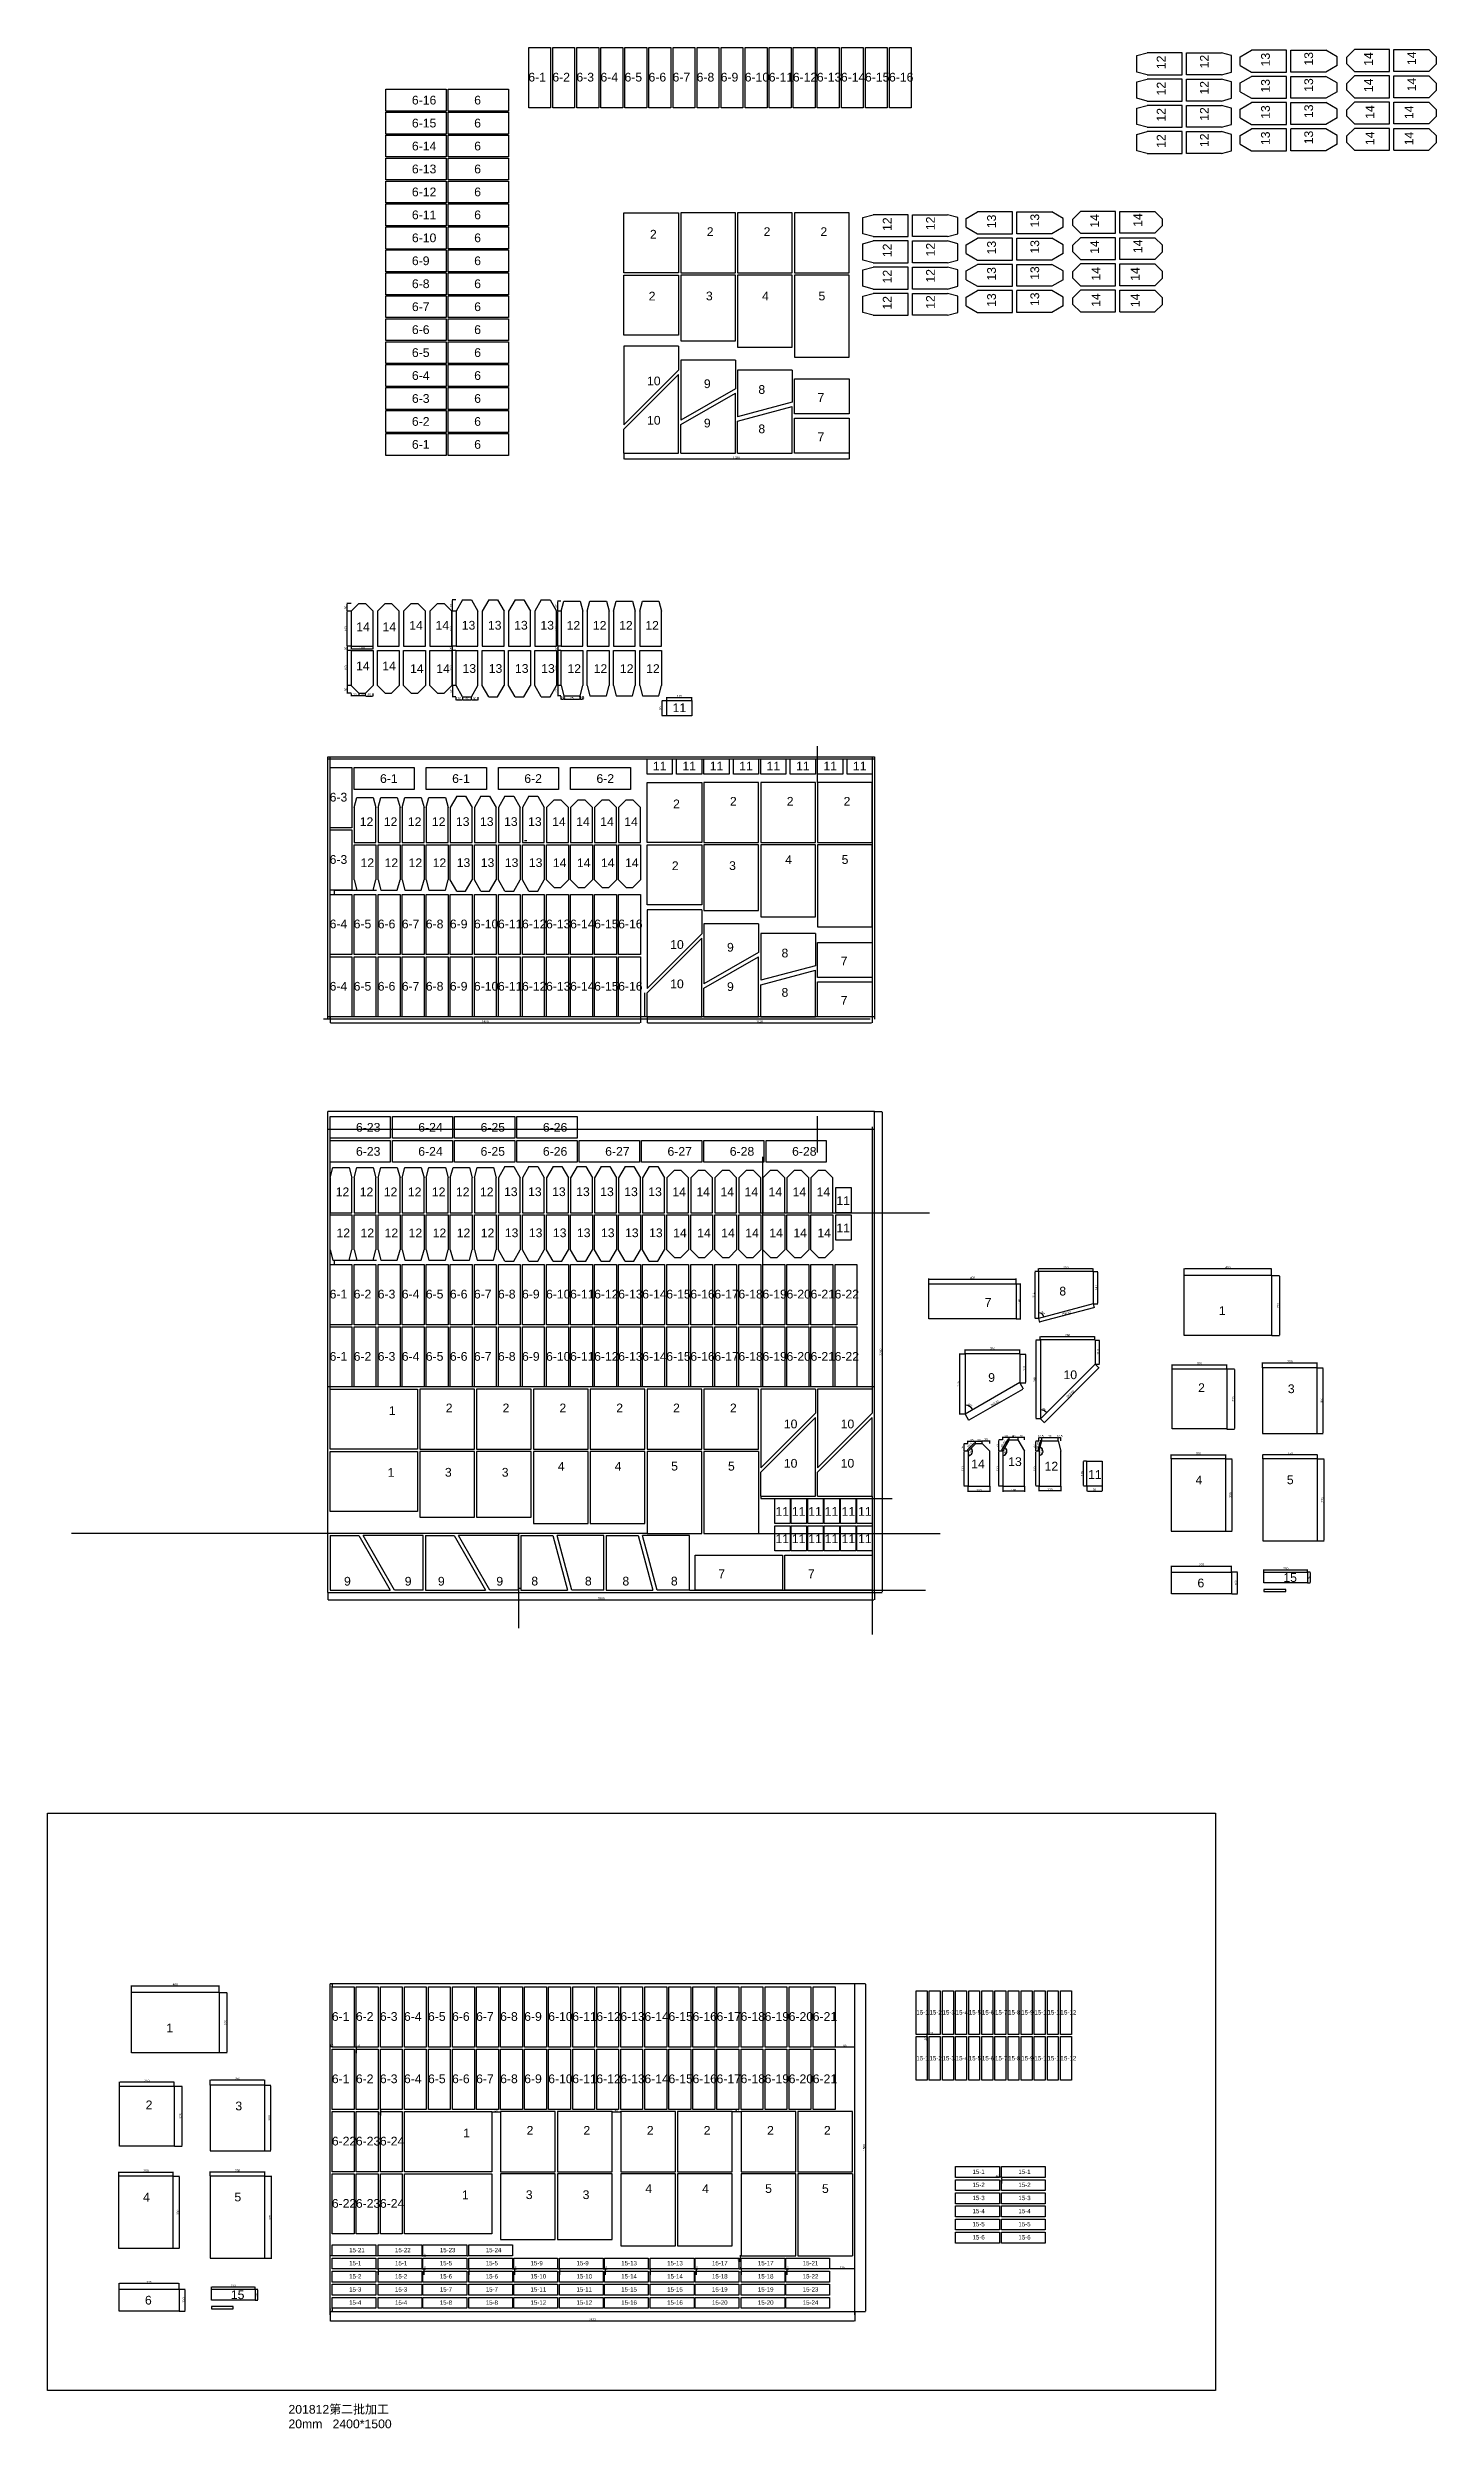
# Model space of a CAD drawing. Header units: millimetres. Extents: x -4275 to 17266, y -15886 to 5463.
# Drawn here: x -4275 to 2078, y -15886 to -4994 of the extents above; entities that cross this region are included whole.
import ezdxf

# ---------------------------------------------------------------- set-up
doc = ezdxf.new("R2010")
doc.units = ezdxf.units.MM
for name, color, linetype in [('尺寸标注', 6, 'Continuous'), ('标号', 4, 'Continuous'), ('辅助线', 40, 'Continuous')]:
    doc.layers.add(name, color=color, linetype=linetype)
doc.styles.get("Standard").update_dxf_attribs({"font": 'arial.ttf'})
doc.dimstyles.new('ISO-25-JHF', dxfattribs={"dimtxt": 10, "dimasz": 2.5, "dimexe": 1.25, "dimexo": 0.625, "dimtad": 1, "dimtxsty": 'Standard', "dimcen": 2.5, "dimadec": 0, "dimazin": 0, "dimtfac": 1, "dimtmove": 0, "dimatfit": 3, "dimfxl": 1, "dimarcsym": 0})

msp = doc.modelspace()

# ---------------------------------------------------------------- texts
at = {"layer": '标号', "attachment_point": 7}
for s, width, heights, insert, char_height in [('6-1 ', 70.10425, [0], (-2076.193, -5150.039), 40), ('6-2 ', 70.10425, [0], (-1966.193, -5150.039), 40), ('6-3 ', 70.10425, [0], (-1856.193, -5150.039), 40), ('6-4 ', 70.10425, [0], (-1746.193, -5150.039), 40), ('6-5 ', 70.10425, [0], (-1636.193, -5150.039), 40), ('6-6 ', 70.10425, [0], (-1526.193, -5150.039), 40), ('6-7 ', 70.10425, [0], (-1416.193, -5150.039), 40), ('6-8 ', 70.10425, [0], (-1306.193, -5150.039), 40), ('6-9 ', 70.10425, [0], (-1196.193, -5150.039), 40), ('6-10 ', 70.10425, [0], (-1086.193, -5150.039), 40), ('6-11 ', 70.10425, [0], (-976.193, -5150.039), 40), ('6-12 ', 70.10425, [0], (-866.193, -5150.039), 40), ('6-13 ', 70.10425, [0], (-756.193, -5150.039), 40), ('6-14 ', 70.10425, [0], (-646.193, -5150.039), 40), ('6-15 ', 70.10425, [0], (-536.193, -5150.039), 40), ('6-16 ', 70.10425, [0], (-426.193, -5150.039), 40), ('6-16 ', 70.10425, [0], (-2608.642, -5255.14), 40), ('6 ', 70.10425, [0], (-2323.642, -5255.14), 40), ('6-15 ', 79.77225, [38.914], (-2608.642, -5360.14), 40), ('6 ', 70.10425, [0], (-2323.642, -5360.14), 40), ('6-14 ', 70.10425, [0], (-2608.642, -5465.14), 40), ('6 ', 70.10425, [0], (-2323.642, -5465.14), 40), ('6-13 ', 70.10425, [0], (-2608.642, -5570.14), 40), ('6 ', 70.10425, [0], (-2323.642, -5570.14), 40), ('6-12 ', 70.10425, [0], (-2608.642, -5675.14), 40), ('6 ', 70.10425, [0], (-2323.642, -5675.14), 40), ('6-11 ', 70.10425, [0], (-2608.642, -5780.14), 40), ('6 ', 70.10425, [0], (-2323.642, -5780.14), 40), ('6-10 ', 119.00885, [0], (-2608.642, -5885.14), 40), ('6 ', 70.10425, [0], (-2323.642, -5885.14), 40), ('2 ', 70.10425, [0], (-1519.801, -5868.175), 40), ('2 ', 70.10425, [0], (-1259.801, -5856.274), 40), ('2 ', 70.10425, [0], (-999.801, -5856.274), 40), ('2 ', 70.10425, [0], (-739.801, -5856.274), 40), ('6-9 ', 70.10425, [0], (-2608.642, -5990.14), 40), ('6 ', 70.10425, [0], (-2323.642, -5990.14), 40), ('6-8 ', 70.10425, [0], (-2608.642, -6095.14), 40), ('6 ', 70.10425, [0], (-2323.642, -6095.14), 40), ('6-7 ', 70.10425, [0], (-2608.642, -6200.14), 40), ('6 ', 70.10425, [0], (-2323.642, -6200.14), 40), ('2 ', 70.10425, [0], (-1525.532, -6151.074), 40), ('3 ', 70.10425, [0], (-1263.497, -6151.074), 40), ('4 ', 70.10425, [0], (-1006.961, -6151.074), 40), ('5 ', 70.10425, [0], (-748.68, -6151.074), 40), ('6-6 ', 70.10425, [0], (-2608.642, -6305.14), 40), ('6 ', 70.10425, [0], (-2323.642, -6305.14), 40), ('6-5 ', 70.10425, [0], (-2608.642, -6410.14), 40), ('6 ', 70.10425, [0], (-2323.642, -6410.14), 40), ('6-4 ', 70.10425, [0], (-2608.642, -6515.14), 40), ('6 ', 70.10425, [0], (-2323.642, -6515.14), 40), ('10 ', 70.10425, [0], (-1533.104, -6539.947), 40), ('9 ', 70.10425, [0], (-1273.104, -6552.479), 40), ('6-3 ', 70.10425, [0], (-2608.642, -6620.14), 40), ('6 ', 70.10425, [0], (-2323.642, -6620.14), 40), ('8 ', 70.10425, [0], (-1023.749, -6578.993), 40), ('7 ', 70.10425, [0], (-753.104, -6614.947), 40), ('6-2 ', 70.10425, [0], (-2608.642, -6725.14), 40), ('6 ', 70.10425, [0], (-2323.642, -6725.14), 40), ('10', 70.10425, [0], (-1533.104, -6719.947), 40), ('9 ', 70.10425, [0], (-1273.104, -6732.479), 40), ('8 ', 70.10425, [0], (-1023.749, -6758.993), 40), ('6-1 ', 70.10425, [0], (-2608.642, -6830.14), 40), ('6 ', 70.10425, [0], (-2323.642, -6830.14), 40), ('7 ', 70.10425, [0], (-753.104, -6794.947), 40), ('14 ', 70.10425, [0], (-2863.221, -7663.959), 40), ('14 ', 70.10425, [0], (-2743.221, -7663.959), 40), ('14 ', 70.10425, [0], (-2620.767, -7657.492), 40), ('14 ', 70.10425, [0], (-2500.767, -7657.492), 40), ('13 ', 70.10425, [0], (-2380.767, -7657.492), 40), ('13 ', 70.10425, [0], (-2260.767, -7657.492), 40), ('13 ', 70.10425, [0], (-2140.767, -7657.492), 40), ('13 ', 70.10425, [0], (-2020.767, -7657.492), 40), ('12 ', 70.10425, [0], (-1900.767, -7657.492), 40), ('12 ', 70.10425, [0], (-1780.767, -7657.492), 40), ('12 ', 70.10425, [0], (-1660.767, -7657.492), 40), ('12 ', 70.10425, [0], (-1540.767, -7657.492), 40), ('14 ', 70.10425, [0], (-2864.157, -7843.122), 40), ('14 ', 70.10425, [0], (-2744.157, -7843.122), 40), ('14 ', 70.10425, [0], (-2617.166, -7855.338), 40), ('14 ', 70.10425, [0], (-2497.166, -7855.338), 40), ('13 ', 70.10425, [0], (-2377.166, -7855.338), 40), ('13 ', 70.10425, [0], (-2257.166, -7855.338), 40), ('13 ', 70.10425, [0], (-2137.166, -7855.338), 40), ('13 ', 70.10425, [0], (-2017.166, -7855.338), 40), ('12 ', 70.10425, [0], (-1897.166, -7855.338), 40), ('12 ', 70.10425, [0], (-1777.166, -7855.338), 40), ('12 ', 70.10425, [0], (-1657.166, -7855.338), 40), ('12 ', 70.10425, [0], (-1537.166, -7855.338), 40), ('11 ', 70.10425, [0], (-1416.154, -8034.446), 40), ('11 ', 70.10425, [0], (-1506.292, -8301.092), 40), ('11 ', 70.10425, [0], (-1371.292, -8301.092), 40), ('11 ', 70.10425, [0], (-1246.292, -8301.092), 40), ('11 ', 70.10425, [0], (-1111.292, -8301.092), 40), ('11 ', 70.10425, [0], (-986.292, -8301.092), 40), ('11 ', 70.10425, [0], (-851.292, -8301.092), 40), ('11 ', 70.10425, [0], (-726.292, -8301.092), 40), ('11 ', 70.10425, [0], (-591.292, -8301.092), 40), ('6-1 ', 70.10425, [0], (-2754.474, -8358.884), 40), ('6-1 ', 70.10425, [0], (-2424.474, -8358.884), 40), ('6-2 ', 70.10425, [0], (-2094.474, -8358.884), 40), ('6-2 ', 70.10425, [0], (-1764.474, -8358.884), 40), ('6-3 ', 70.10425, [0], (-2985.078, -8444.015), 40), ('2 ', 70.10425, [0], (-1413.879, -8474.277), 40), ('2 ', 70.10425, [0], (-1153.879, -8462.376), 40), ('2 ', 70.10425, [0], (-893.879, -8462.376), 40), ('2 ', 70.10425, [0], (-633.879, -8462.376), 40), ('12 ', 70.10425, [0], (-2847.24, -8555.695), 40), ('12 ', 70.10425, [0], (-2737.24, -8555.695), 40), ('12 ', 70.10425, [0], (-2627.24, -8555.695), 40), ('12 ', 70.10425, [0], (-2517.24, -8555.695), 40), ('13 ', 70.10425, [0], (-2407.24, -8555.695), 40), ('13 ', 70.10425, [0], (-2297.24, -8555.695), 40), ('13 ', 70.10425, [0], (-2187.24, -8555.695), 40), ('13 ', 70.10425, [0], (-2077.24, -8555.695), 40), ('14 ', 70.10425, [0], (-1967.24, -8555.695), 40), ('14 ', 70.10425, [0], (-1857.24, -8555.695), 40), ('14 ', 70.10425, [0], (-1747.24, -8555.695), 40), ('14 ', 70.10425, [0], (-1637.24, -8555.695), 40), ('6-3 ', 70.10425, [0], (-2985.078, -8729.015), 40), ('12 ', 70.10425, [0], (-2843.639, -8743.541), 40), ('12 ', 70.10425, [0], (-2733.639, -8743.541), 40), ('12 ', 70.10425, [0], (-2623.639, -8743.541), 40), ('12 ', 70.10425, [0], (-2513.639, -8743.541), 40), ('13 ', 70.10425, [0], (-2403.639, -8743.541), 40), ('13 ', 70.10425, [0], (-2293.639, -8743.541), 40), ('13 ', 70.10425, [0], (-2183.639, -8743.541), 40), ('13 ', 70.10425, [0], (-2073.639, -8743.541), 40), ('14 ', 70.10425, [0], (-1963.639, -8743.541), 40), ('14 ', 70.10425, [0], (-1853.639, -8743.541), 40), ('14 ', 70.10425, [0], (-1743.639, -8743.541), 40), ('14 ', 70.10425, [0], (-1633.639, -8743.541), 40), ('4 ', 70.10425, [0], (-901.039, -8729.176), 40), ('5 ', 70.10425, [0], (-642.758, -8729.176), 40), ('2 ', 70.10425, [0], (-1419.61, -8757.176), 40), ('3 ', 70.10425, [0], (-1157.575, -8757.176), 40), ('6-4 ', 70.10425, [0], (-2985.078, -9024.015), 40), ('6-5 ', 70.10425, [0], (-2875.078, -9024.015), 40), ('6-6 ', 70.10425, [0], (-2765.078, -9024.015), 40), ('6-7 ', 70.10425, [0], (-2655.078, -9024.015), 40), ('6-8 ', 70.10425, [0], (-2545.078, -9024.015), 40), ('6-9 ', 70.10425, [0], (-2435.078, -9024.015), 40), ('6-10 ', 70.10425, [0], (-2325.078, -9024.015), 40), ('6-11 ', 70.10425, [0], (-2215.078, -9024.015), 40), ('6-12 ', 70.10425, [0], (-2105.078, -9024.015), 40), ('6-13 ', 70.10425, [0], (-1995.078, -9024.015), 40), ('6-14 ', 70.10425, [0], (-1885.078, -9024.015), 40), ('6-15 ', 70.10425, [0], (-1775.078, -9024.015), 40), ('6-16 ', 70.10425, [0], (-1665.078, -9024.015), 40), ('10 ', 70.10425, [0], (-1427.182, -9118.048), 40), ('9 ', 70.10425, [0], (-1167.182, -9130.581), 40), ('8 ', 70.10425, [0], (-917.827, -9157.095), 40), ('10', 70.10425, [0], (-1427.182, -9298.048), 40), ('7 ', 70.10425, [0], (-647.182, -9193.048), 40), ('6-4 ', 70.10425, [0], (-2985.078, -9309.015), 40), ('6-5 ', 70.10425, [0], (-2875.078, -9309.015), 40), ('6-6 ', 70.10425, [0], (-2765.078, -9309.015), 40), ('6-7 ', 70.10425, [0], (-2655.078, -9309.015), 40), ('6-8 ', 70.10425, [0], (-2545.078, -9309.015), 40), ('6-9 ', 70.10425, [0], (-2435.078, -9309.015), 40), ('6-10 ', 70.10425, [0], (-2325.078, -9309.015), 40), ('6-11 ', 70.10425, [0], (-2215.078, -9309.015), 40), ('6-12 ', 70.10425, [0], (-2105.078, -9309.015), 40), ('6-13 ', 70.10425, [0], (-1995.078, -9309.015), 40), ('6-14 ', 70.10425, [0], (-1885.078, -9309.015), 40), ('6-15 ', 70.10425, [0], (-1775.078, -9309.015), 40), ('6-16 ', 70.10425, [0], (-1665.078, -9309.015), 40), ('9 ', 70.10425, [0], (-1167.182, -9310.581), 40), ('8 ', 70.10425, [0], (-917.827, -9337.095), 40), ('7 ', 70.10425, [0], (-647.182, -9373.048), 40), ('6-23 ', 70.10425, [0], (-2864.474, -9954.393), 40), ('6-24 ', 70.10425, [0], (-2579.474, -9954.393), 40), ('6-25 ', 87.33716, [40.846], (-2294.474, -9954.393), 40), ('6-26 ', 70.10425, [0], (-2009.474, -9954.393), 40), ('6-23 ', 70.10425, [0], (-2864.474, -10064.393), 40), ('6-24 ', 70.10425, [0], (-2579.474, -10064.393), 40), ('6-25 ', 87.33716, [40.846], (-2294.474, -10064.393), 40), ('6-26 ', 70.10425, [0], (-2009.474, -10064.393), 40), ('6-27 ', 70.10425, [0], (-1724.474, -10064.393), 40), ('6-27 ', 70.10425, [0], (-1439.474, -10064.393), 40), ('6-28 ', 70.10425, [0], (-1154.474, -10064.393), 40), ('6-28 ', 70.10425, [0], (-869.474, -10064.393), 40), ('12 ', 70.10425, [0], (-2957.24, -10248.98), 40), ('12 ', 70.10425, [0], (-2847.24, -10248.98), 40), ('12 ', 70.10425, [0], (-2737.24, -10248.98), 40), ('12 ', 70.10425, [0], (-2627.24, -10248.98), 40), ('12 ', 70.10425, [0], (-2517.24, -10248.98), 40), ('12 ', 70.10425, [0], (-2407.24, -10248.98), 40), ('12 ', 70.10425, [0], (-2297.24, -10248.98), 40), ('13 ', 70.10425, [0], (-2187.24, -10248.98), 40), ('13 ', 70.10425, [0], (-2077.24, -10248.98), 40), ('13 ', 70.10425, [0], (-1967.24, -10248.98), 40), ('13 ', 70.10425, [0], (-1857.24, -10248.98), 40), ('13 ', 70.10425, [0], (-1747.24, -10248.98), 40), ('13 ', 70.10425, [0], (-1637.24, -10248.98), 40), ('13 ', 70.10425, [0], (-1527.24, -10248.98), 40), ('14 ', 70.10425, [0], (-1417.24, -10248.98), 40), ('14 ', 70.10425, [0], (-1307.24, -10248.98), 40), ('14 ', 70.10425, [0], (-1197.24, -10248.98), 40), ('14 ', 70.10425, [0], (-1087.24, -10248.98), 40), ('14 ', 70.10425, [0], (-977.24, -10248.98), 40), ('14 ', 70.10425, [0], (-867.24, -10248.98), 40), ('14 ', 70.10425, [0], (-757.24, -10248.98), 40), ('11 ', 70.10425, [0], (-666.752, -10289.079), 40), ('12 ', 70.10425, [0], (-2953.639, -10436.826), 40), ('12 ', 70.10425, [0], (-2843.639, -10436.826), 40), ('12 ', 70.10425, [0], (-2733.639, -10436.826), 40), ('12 ', 70.10425, [0], (-2623.639, -10436.826), 40), ('12 ', 70.10425, [0], (-2513.639, -10436.826), 40), ('12 ', 70.10425, [0], (-2403.639, -10436.826), 40), ('12 ', 70.10425, [0], (-2293.639, -10436.826), 40), ('13 ', 70.10425, [0], (-2183.639, -10436.826), 40), ('13 ', 70.10425, [0], (-2073.639, -10436.826), 40), ('13 ', 70.10425, [0], (-1963.639, -10436.826), 40), ('13 ', 70.10425, [0], (-1853.639, -10436.826), 40), ('13 ', 70.10425, [0], (-1743.639, -10436.826), 40), ('13 ', 70.10425, [0], (-1633.639, -10436.826), 40), ('13 ', 70.10425, [0], (-1523.639, -10436.826), 40), ('14 ', 70.10425, [0], (-1413.639, -10436.826), 40), ('14 ', 70.10425, [0], (-1303.639, -10436.826), 40), ('14 ', 70.10425, [0], (-1193.639, -10436.826), 40), ('14 ', 70.10425, [0], (-1083.639, -10436.826), 40), ('14 ', 70.10425, [0], (-973.639, -10436.826), 40), ('14 ', 70.10425, [0], (-863.639, -10436.826), 40), ('14 ', 70.10425, [0], (-753.639, -10436.826), 40), ('11 ', 70.10425, [0], (-666.752, -10414.079), 40), ('8 ', 70.10425, [0], (352.959, -10703.746), 40), ('6-1 ', 70.10425, [0], (-2985.078, -10717.3), 40), ('6-2 ', 70.10425, [0], (-2875.078, -10717.3), 40), ('6-3 ', 70.10425, [0], (-2765.078, -10717.3), 40), ('6-4 ', 70.10425, [0], (-2655.078, -10717.3), 40), ('6-5 ', 70.10425, [0], (-2545.078, -10717.3), 40), ('6-6 ', 70.10425, [0], (-2435.078, -10717.3), 40), ('6-7 ', 70.10425, [0], (-2325.078, -10717.3), 40), ('6-8 ', 70.10425, [0], (-2215.078, -10717.3), 40), ('6-9 ', 70.10425, [0], (-2105.078, -10717.3), 40), ('6-10 ', 70.10425, [0], (-1995.078, -10717.3), 40), ('6-11 ', 70.10425, [0], (-1885.078, -10717.3), 40), ('6-12 ', 70.10425, [0], (-1775.078, -10717.3), 40), ('6-13 ', 70.10425, [0], (-1665.078, -10717.3), 40), ('6-14 ', 70.10425, [0], (-1555.078, -10717.3), 40), ('6-15 ', 70.10425, [0], (-1445.078, -10717.3), 40), ('6-16 ', 70.10425, [0], (-1335.078, -10717.3), 40), ('6-17 ', 70.10425, [0], (-1225.078, -10717.3), 40), ('6-18 ', 70.10425, [0], (-1115.078, -10717.3), 40), ('6-19 ', 70.10425, [0], (-1005.078, -10717.3), 40), ('6-20 ', 70.10425, [0], (-895.078, -10717.3), 40), ('6-21 ', 70.10425, [0], (-785.078, -10717.3), 40), ('6-22 ', 70.10425, [0], (-675.078, -10717.3), 40), ('7 ', 70.10425, [0], (11.48, -10755.144), 40), ('1 ', 70.10425, [0], (1082.511, -10792.769), 40), ('6-1 ', 70.10425, [0], (-2985.078, -11002.3), 40), ('6-2 ', 70.10425, [0], (-2875.078, -11002.3), 40), ('6-3 ', 70.10425, [0], (-2765.078, -11002.3), 40), ('6-4 ', 70.10425, [0], (-2655.078, -11002.3), 40), ('6-5 ', 70.10425, [0], (-2545.078, -11002.3), 40), ('6-6 ', 70.10425, [0], (-2435.078, -11002.3), 40), ('6-7 ', 70.10425, [0], (-2325.078, -11002.3), 40), ('6-8 ', 70.10425, [0], (-2215.078, -11002.3), 40), ('6-9 ', 70.10425, [0], (-2105.078, -11002.3), 40), ('6-10 ', 70.10425, [0], (-1995.078, -11002.3), 40), ('6-11 ', 70.10425, [0], (-1885.078, -11002.3), 40), ('6-12 ', 70.10425, [0], (-1775.078, -11002.3), 40), ('6-13 ', 70.10425, [0], (-1665.078, -11002.3), 40), ('6-14 ', 70.10425, [0], (-1555.078, -11002.3), 40), ('6-15 ', 70.10425, [0], (-1445.078, -11002.3), 40), ('6-16 ', 70.10425, [0], (-1335.078, -11002.3), 40), ('6-17 ', 70.10425, [0], (-1225.078, -11002.3), 40), ('6-18 ', 70.10425, [0], (-1115.078, -11002.3), 40), ('6-19 ', 70.10425, [0], (-1005.078, -11002.3), 40), ('6-20 ', 70.10425, [0], (-895.078, -11002.3), 40), ('6-21 ', 70.10425, [0], (-785.078, -11002.3), 40), ('6-22 ', 70.10425, [0], (-675.078, -11002.3), 40), ('9 ', 70.10425, [0], (27.566, -11098.929), 40), ('10 ', 70.10425, [0], (372.176, -11086.396), 40), ('2 ', 70.10425, [0], (987.872, -11144.823), 40), ('3 ', 70.10425, [0], (1398.449, -11150.332), 40), ('1 ', 70.10425, [0], (-2713.879, -11249.562), 40), ('2 ', 70.10425, [0], (-2453.879, -11237.661), 40), ('2 ', 70.10425, [0], (-2193.879, -11237.661), 40), ('2 ', 70.10425, [0], (-1933.879, -11237.661), 40), ('2 ', 70.10425, [0], (-1673.879, -11237.661), 40), ('2 ', 70.10425, [0], (-1413.879, -11237.661), 40), ('2 ', 70.10425, [0], (-1153.879, -11237.661), 40), ('10 ', 70.10425, [0], (-907.182, -11311.333), 40), ('10 ', 70.10425, [0], (-647.182, -11311.333), 40), ('1 ', 70.10425, [0], (-2719.61, -11532.461), 40), ('3 ', 70.10425, [0], (-2457.575, -11532.461), 40), ('3 ', 70.10425, [0], (-2197.575, -11532.461), 40), ('4 ', 70.10425, [0], (-1941.039, -11504.461), 40), ('4 ', 70.10425, [0], (-1681.039, -11504.461), 40), ('5 ', 70.10425, [0], (-1422.758, -11504.461), 40), ('5 ', 70.10425, [0], (-1162.758, -11504.461), 40), ('10', 70.10425, [0], (-907.182, -11491.333), 40), ('10', 70.10425, [0], (-647.182, -11491.333), 40), ('14 ', 70.10425, [0], (-50.132, -11493.733), 40), ('13 ', 70.10425, [0], (119.205, -11483.845), 40), ('12 ', 70.10425, [0], (285.591, -11503.904), 40), ('11 ', 70.10425, [0], (484.676, -11542.031), 40), ('4 ', 70.10425, [0], (976.314, -11566.828), 40), ('5 ', 70.10425, [0], (1393.91, -11566.828), 40), ('11 ', 70.10425, [0], (-945.481, -11711.079), 40), ('11 ', 70.10425, [0], (-870.481, -11711.079), 40), ('11 ', 70.10425, [0], (-795.481, -11711.079), 40), ('11 ', 70.10425, [0], (-720.481, -11711.079), 40), ('11 ', 70.10425, [0], (-642.857, -11711.079), 40), ('11 ', 70.10425, [0], (-567.857, -11711.079), 40), ('11 ', 70.10425, [0], (-945.481, -11836.079), 40), ('11 ', 70.10425, [0], (-870.481, -11836.079), 40), ('11 ', 70.10425, [0], (-795.481, -11836.079), 40), ('11 ', 70.10425, [0], (-720.481, -11836.079), 40), ('11 ', 70.10425, [0], (-642.857, -11836.079), 40), ('11 ', 70.10425, [0], (-567.857, -11836.079), 40), ('7 ', 70.10425, [0], (-1207.182, -11996.333), 40), ('7 ', 70.10425, [0], (-797.182, -11996.333), 40), ('15 ', 70.10425, [0], (1377.787, -12013.907), 40), ('9 ', 70.10425, [0], (-2919.019, -12030.915), 40), ('9 ', 70.10425, [0], (-2641.382, -12030.915), 40), ('9 ', 70.10425, [0], (-2489.711, -12030.915), 40), ('9 ', 70.10425, [0], (-2222.358, -12030.915), 40), ('8 ', 70.10425, [0], (-2062.353, -12030.289), 40), ('8 ', 70.10425, [0], (-1817.164, -12030.289), 40), ('8 ', 70.10425, [0], (-1645.612, -12030.289), 40), ('8 ', 70.10425, [0], (-1423.889, -12030.289), 40), ('6 ', 70.10425, [0], (984.847, -12038.824), 40), ('1 ', 70.10425, [0], (-3732.118, -14073.878), 40), ('6-1 ', 70.10425, [0], (-2975.078, -14022.15), 40), ('6-2 ', 70.10425, [0], (-2865.078, -14022.15), 40), ('6-3 ', 70.10425, [0], (-2755.078, -14022.15), 40), ('6-4 ', 70.10425, [0], (-2645.078, -14022.15), 40), ('6-5 ', 70.10425, [0], (-2535.078, -14022.15), 40), ('6-6 ', 70.10425, [0], (-2425.078, -14022.15), 40), ('6-7 ', 70.10425, [0], (-2315.078, -14022.15), 40), ('6-8 ', 70.10425, [0], (-2205.078, -14022.15), 40), ('6-9 ', 70.10425, [0], (-2095.078, -14022.15), 40), ('6-10 ', 70.10425, [0], (-1985.078, -14022.15), 40), ('6-11 ', 70.10425, [0], (-1875.078, -14022.15), 40), ('6-12 ', 70.10425, [0], (-1765.078, -14022.15), 40), ('6-13 ', 70.10425, [0], (-1655.078, -14022.15), 40), ('6-14 ', 70.10425, [0], (-1545.078, -14022.15), 40), ('6-15 ', 70.10425, [0], (-1435.078, -14022.15), 40), ('6-16 ', 70.10425, [0], (-1325.078, -14022.15), 40), ('6-17 ', 70.10425, [0], (-1215.078, -14022.15), 40), ('6-18 ', 70.10425, [0], (-1105.078, -14022.15), 40), ('6-19 ', 70.10425, [0], (-995.078, -14022.15), 40), ('6-20 ', 70.10425, [0], (-885.078, -14022.15), 40), ('6-21 ', 70.10425, [0], (-775.078, -14022.15), 40), ('15-1', 70.10425, [0], (-300.898, -13992.838), 20), ('15-2', 70.10425, [0], (-240.898, -13992.838), 20), ('15-3', 70.10425, [0], (-180.898, -13992.838), 20), ('15-4', 70.10425, [0], (-120.898, -13992.838), 20), ('15-5', 70.10425, [0], (-60.898, -13992.838), 20), ('15-6', 70.10425, [0], (-0.898, -13992.838), 20), ('15-7', 70.10425, [0], (59.102, -13992.838), 20), ('15-8', 70.10425, [0], (119.102, -13992.838), 20), ('15-9', 70.10425, [0], (179.102, -13992.838), 20), ('15-10', 70.10425, [0], (239.102, -13992.838), 20), ('15-11', 70.10425, [0], (299.102, -13992.838), 20), ('15-12', 70.10425, [0], (359.102, -13992.838), 20), ('6-1 ', 70.10425, [0], (-2975.078, -14307.15), 40), ('6-2 ', 70.10425, [0], (-2865.078, -14307.15), 40), ('6-3 ', 70.10425, [0], (-2755.078, -14307.15), 40), ('6-4 ', 70.10425, [0], (-2645.078, -14307.15), 40), ('6-5 ', 70.10425, [0], (-2535.078, -14307.15), 40), ('6-6 ', 70.10425, [0], (-2425.078, -14307.15), 40), ('6-7 ', 70.10425, [0], (-2315.078, -14307.15), 40), ('6-8 ', 70.10425, [0], (-2205.078, -14307.15), 40), ('6-9 ', 70.10425, [0], (-2095.078, -14307.15), 40), ('6-10 ', 70.10425, [0], (-1985.078, -14307.15), 40), ('6-11 ', 70.10425, [0], (-1875.078, -14307.15), 40), ('6-12 ', 70.10425, [0], (-1765.078, -14307.15), 40), ('6-13 ', 70.10425, [0], (-1655.078, -14307.15), 40), ('6-14 ', 70.10425, [0], (-1545.078, -14307.15), 40), ('6-15 ', 70.10425, [0], (-1435.078, -14307.15), 40), ('6-16 ', 70.10425, [0], (-1325.078, -14307.15), 40), ('6-17 ', 70.10425, [0], (-1215.078, -14307.15), 40), ('6-18 ', 70.10425, [0], (-1105.078, -14307.15), 40), ('6-19 ', 70.10425, [0], (-995.078, -14307.15), 40), ('6-20 ', 70.10425, [0], (-885.078, -14307.15), 40), ('6-21 ', 70.10425, [0], (-775.078, -14307.15), 40), ('15-1', 70.10425, [0], (-300.898, -14202.838), 20), ('15-2', 70.10425, [0], (-240.898, -14202.838), 20), ('15-3', 70.10425, [0], (-180.898, -14202.838), 20), ('15-4', 70.10425, [0], (-120.898, -14202.838), 20), ('15-5', 70.10425, [0], (-60.898, -14202.838), 20), ('15-6', 70.10425, [0], (-0.898, -14202.838), 20), ('15-7', 70.10425, [0], (59.102, -14202.838), 20), ('15-8', 70.10425, [0], (119.102, -14202.838), 20), ('15-9', 70.10425, [0], (179.102, -14202.838), 20), ('15-10', 70.10425, [0], (239.102, -14202.838), 20), ('15-11', 70.10425, [0], (299.102, -14202.838), 20), ('15-12', 70.10425, [0], (359.102, -14202.838), 20), ('2 ', 70.10425, [0], (-3826.757, -14425.932), 40), ('3 ', 70.10425, [0], (-3416.18, -14431.44), 40), ('6-22 ', 70.10425, [0], (-2975.078, -14592.15), 40), ('6-23 ', 70.10425, [0], (-2865.078, -14592.15), 40), ('6-24 ', 70.10425, [0], (-2755.078, -14592.15), 40), ('1 ', 70.10425, [0], (-2373.879, -14554.412), 40), ('2 ', 70.10425, [0], (-2083.879, -14542.511), 40), ('2 ', 70.10425, [0], (-1823.879, -14542.511), 40), ('2 ', 70.10425, [0], (-1533.879, -14542.511), 40), ('2 ', 70.10425, [0], (-1273.879, -14542.511), 40), ('2 ', 70.10425, [0], (-983.879, -14542.511), 40), ('2 ', 70.10425, [0], (-723.879, -14542.511), 40), ('15-1', 70.10425, [0], (-44.232, -14721.953), 20), ('15-1', 70.10425, [0], (165.768, -14721.953), 20), ('4 ', 70.10425, [0], (-3838.315, -14847.936), 40), ('5 ', 70.10425, [0], (-3420.719, -14847.936), 40), ('1 ', 70.10425, [0], (-2379.61, -14837.311), 40), ('3 ', 70.10425, [0], (-2087.575, -14837.311), 40), ('3 ', 70.10425, [0], (-1827.575, -14837.311), 40), ('4 ', 70.10425, [0], (-1541.039, -14809.311), 40), ('4 ', 70.10425, [0], (-1281.039, -14809.311), 40), ('5 ', 70.10425, [0], (-992.758, -14809.311), 40), ('5 ', 70.10425, [0], (-732.758, -14809.311), 40), ('15-2', 70.10425, [0], (-44.232, -14781.953), 20), ('15-2', 70.10425, [0], (165.768, -14781.953), 20), ('6-22 ', 70.10425, [0], (-2975.078, -14877.15), 40), ('6-23 ', 70.10425, [0], (-2865.078, -14877.15), 40), ('6-24 ', 70.10425, [0], (-2755.078, -14877.15), 40), ('15-3', 70.10425, [0], (-44.232, -14841.953), 20), ('15-4', 70.10425, [0], (-44.232, -14901.953), 20), ('15-3', 70.10425, [0], (165.768, -14841.953), 20), ('15-4', 70.10425, [0], (165.768, -14901.953), 20), ('15-5', 70.10425, [0], (-44.232, -14961.953), 20), ('15-6', 70.10425, [0], (-44.232, -15021.953), 20), ('15-5', 70.10425, [0], (165.768, -14961.953), 20), ('15-6', 70.10425, [0], (165.768, -15021.953), 20), ('15-21', 70.10425, [0], (-2895.865, -15080.376), 20), ('15-1', 70.10425, [0], (-2895.865, -15140.376), 20), ('15-22', 70.10425, [0], (-2685.865, -15080.376), 20), ('15-1', 70.10425, [0], (-2685.865, -15140.376), 20), ('15-23', 70.10425, [0], (-2480.865, -15080.376), 20), ('15-5', 70.10425, [0], (-2480.865, -15140.376), 20), ('15-24', 70.10425, [0], (-2270.865, -15080.376), 20), ('15-5', 70.10425, [0], (-2270.865, -15140.376), 20), ('15-9', 70.10425, [0], (-2065.865, -15140.376), 20), ('15-9', 70.10425, [0], (-1855.865, -15140.376), 20), ('15-13', 70.10425, [20.423], (-1650.865, -15140.376), 20), ('15-13', 70.10425, [20.423], (-1440.865, -15140.376), 20), ('15-17', 70.10425, [0], (-1235.865, -15140.376), 20), ('15-17', 70.10425, [0], (-1025.865, -15140.376), 20), ('15-21', 70.10425, [20.423], (-820.865, -15140.376), 20), ('15-2', 70.10425, [0], (-2895.865, -15200.376), 20), ('15-3', 70.10425, [0], (-2895.865, -15260.376), 20), ('15-2', 70.10425, [0], (-2685.865, -15200.376), 20), ('15-3', 70.10425, [0], (-2685.865, -15260.376), 20), ('15-6', 70.10425, [0], (-2480.865, -15200.376), 20), ('15-7', 70.10425, [0], (-2480.865, -15260.376), 20), ('15-6', 70.10425, [0], (-2270.865, -15200.376), 20), ('15-7', 70.10425, [0], (-2270.865, -15260.376), 20), ('15-10', 70.10425, [0], (-2065.865, -15200.376), 20), ('15-11', 70.10425, [0], (-2065.865, -15260.376), 20), ('15-10', 70.10425, [0], (-1855.865, -15200.376), 20), ('15-11', 70.10425, [0], (-1855.865, -15260.376), 20), ('15-14', 70.10425, [0], (-1650.865, -15200.376), 20), ('15-15', 70.10425, [0], (-1650.865, -15260.376), 20), ('15-14', 70.10425, [0], (-1440.865, -15200.376), 20), ('15-15', 70.10425, [0], (-1440.865, -15260.376), 20), ('15-18', 70.10425, [20.423], (-1235.865, -15200.376), 20), ('15-19', 70.10425, [0], (-1235.865, -15260.376), 20), ('15-18', 70.10425, [20.423], (-1025.865, -15200.376), 20), ('15-19', 70.10425, [0], (-1025.865, -15260.376), 20), ('15-22', 70.10425, [0], (-820.865, -15200.376), 20), ('15-23', 70.10425, [0], (-820.865, -15260.376), 20), ('6 ', 70.10425, [0], (-3829.782, -15319.932), 40), ('15 ', 70.10425, [0], (-3436.842, -15295.016), 40), ('15-4', 70.10425, [0], (-2895.865, -15320.376), 20), ('15-4', 70.10425, [0], (-2685.865, -15320.376), 20), ('15-8', 70.10425, [0], (-2480.865, -15320.376), 20), ('15-8', 70.10425, [0], (-2270.865, -15320.376), 20), ('15-12', 70.10425, [0], (-2065.865, -15320.376), 20), ('15-12', 70.10425, [0], (-1855.865, -15320.376), 20), ('15-16', 70.10425, [0], (-1650.865, -15320.376), 20), ('15-16', 70.10425, [0], (-1440.865, -15320.376), 20), ('15-20', 70.10425, [0], (-1235.865, -15320.376), 20), ('15-20', 70.10425, [0], (-1025.865, -15320.376), 20), ('15-24', 70.10425, [0], (-820.865, -15320.376), 20), ('201812{\\fSimSun|b0|i0|c134|p2;第二批加工} 20mm   2400*1500', 615.9779, [0], (-3173.31, -15885.828), 40)]:
    msp.add_mtext_dynamic_manual_height_columns(s, width=width, gutter_width=12.5, heights=heights, dxfattribs=dict(at, insert=insert, char_height=char_height))
at = {"layer": '标号', "char_height": 40, "attachment_point": 7, "rotation": 90}
for s, insert in [('12 ', (838.74, -5092.797)), ('12 ', (1036.585, -5089.196)), ('13 ', (1316.547, -5080.229)), ('13 ', (1514.392, -5076.628)), ('14 ', (1787.296, -5077.87)), ('14 ', (1985.141, -5074.27)), ('12 ', (838.74, -5212.797)), ('12 ', (1036.585, -5209.196)), ('13 ', (1316.547, -5200.229)), ('13 ', (1514.392, -5196.628)), ('14 ', (1787.296, -5197.87)), ('14 ', (1985.141, -5194.27)), ('12 ', (838.74, -5332.797)), ('12 ', (1036.585, -5329.196)), ('13 ', (1316.547, -5320.229)), ('13 ', (1514.392, -5316.628)), ('14 ', (1793.763, -5320.324)), ('14 ', (1972.926, -5321.261)), ('12 ', (838.74, -5452.797)), ('12 ', (1036.585, -5449.196)), ('13 ', (1316.547, -5440.229)), ('13 ', (1514.392, -5436.628)), ('14 ', (1793.763, -5440.324)), ('14 ', (1972.926, -5441.261)), ('12 ', (-216.494, -5829.347)), ('13 ', (63.467, -5820.38)), ('13 ', (261.313, -5816.779)), ('14 ', (534.217, -5818.021)), ('14 ', (732.062, -5814.421)), ('12 ', (-414.34, -5832.948)), ('13 ', (63.467, -5940.38)), ('13 ', (261.313, -5936.779)), ('14 ', (534.217, -5938.021)), ('14 ', (732.062, -5934.421)), ('12 ', (-414.34, -5952.948)), ('12 ', (-216.494, -5949.347)), ('12 ', (-414.34, -6072.948)), ('12 ', (-216.494, -6069.347)), ('13 ', (63.467, -6060.38)), ('13 ', (261.313, -6056.779)), ('14 ', (540.683, -6060.475)), ('14 ', (719.846, -6061.412)), ('12 ', (-414.34, -6192.948)), ('12 ', (-216.494, -6189.347)), ('13 ', (63.467, -6180.38)), ('13 ', (261.313, -6176.779)), ('14 ', (540.683, -6180.475)), ('14 ', (719.846, -6181.412))]:
    msp.add_mtext_dynamic_manual_height_columns(s, width=70.10425, gutter_width=12.5, heights=[0], dxfattribs=dict(at, insert=insert))

# ---------------------------------------------------------------- blocks, each defined once
blk = doc.blocks.new('*D273')
at = {"layer": 'Defpoints', "color": 0, "transparency": 16777216}
for p in [(-1639, -6850), (-609, -6850), (-609, -6875)]:
    blk.add_point(p, dxfattribs=at)
at = {"layer": '尺寸标注', "color": 0, "lineweight": -2, "transparency": 16777216}
for p, q in [((-1639, -6851), (-1639, -6877)), ((-609, -6851), (-609, -6877)), ((-1636, -6875), (-611, -6875))]:
    blk.add_line(p, q, dxfattribs=at)
at = {"layer": '尺寸标注', "color": 0, "transparency": 16777216}
for points in [[(-1636, -6875), (-1636, -6876), (-1639, -6875)], [(-611, -6875), (-611, -6876), (-609, -6875)]]:
    blk.add_solid(points, dxfattribs=at)
at = {"layer": '尺寸标注', "color": 0, "transparency": 16777216, "insert": (-1124, -6870), "char_height": 10, "attachment_point": 5}
blk.add_mtext('1030', dxfattribs=at)
blk = doc.blocks.new('*D274')
at = {"layer": 'Defpoints', "color": 0, "transparency": 16777216}
for p in [(-1533, -9428), (-503, -9428), (-503, -9455)]:
    blk.add_point(p, dxfattribs=at)
at = {"layer": '尺寸标注', "color": 0, "lineweight": -2, "transparency": 16777216}
for p, q in [((-1533, -9429), (-1533, -9456)), ((-1531, -9455), (-506, -9455)), ((-503, -9429), (-503, -9456))]:
    blk.add_line(p, q, dxfattribs=at)
at = {"layer": '尺寸标注', "color": 0, "transparency": 16777216}
for points in [[(-1531, -9454), (-1531, -9455), (-1533, -9455)], [(-506, -9454), (-506, -9455), (-503, -9455)]]:
    blk.add_solid(points, dxfattribs=at)
at = {"layer": '尺寸标注', "color": 0, "transparency": 16777216, "insert": (-1018, -9449), "char_height": 10, "attachment_point": 5}
blk.add_mtext('1030', dxfattribs=at)
blk = doc.blocks.new('*D287')
at = {"layer": 'Defpoints', "color": 0, "transparency": 16777216}
for p in [(-2887, -7733), (-2887, -7746), (-2787, -7733)]:
    blk.add_point(p, dxfattribs=at)
at = {"layer": '尺寸标注', "color": 0, "lineweight": -2, "transparency": 16777216}
for p, q in [((-2887, -7734), (-2887, -7747)), ((-2789, -7746), (-2884, -7746)), ((-2787, -7734), (-2787, -7747))]:
    blk.add_line(p, q, dxfattribs=at)
at = {"layer": '尺寸标注', "color": 0, "transparency": 16777216}
for points in [[(-2884, -7745), (-2884, -7746), (-2887, -7746)], [(-2789, -7745), (-2789, -7746), (-2787, -7746)]]:
    blk.add_solid(points, dxfattribs=at)
at = {"layer": '尺寸标注', "color": 0, "transparency": 16777216, "insert": (-2837, -7740), "char_height": 10, "attachment_point": 5}
blk.add_mtext('100', dxfattribs=at)
blk = doc.blocks.new('*D288')
at = {"layer": 'Defpoints', "color": 0, "transparency": 16777216}
for p in [(-2905, -7573), (-2887, -7573), (-2887, -7733)]:
    blk.add_point(p, dxfattribs=at)
at = {"layer": '尺寸标注', "color": 0, "lineweight": -2, "transparency": 16777216}
for p, q in [((-2887, -7573), (-2906, -7573)), ((-2905, -7731), (-2905, -7576)), ((-2887, -7733), (-2906, -7733))]:
    blk.add_line(p, q, dxfattribs=at)
at = {"layer": '尺寸标注', "color": 0, "transparency": 16777216}
for points in [[(-2905, -7576), (-2905, -7576), (-2905, -7573)], [(-2905, -7731), (-2905, -7731), (-2905, -7733)]]:
    blk.add_solid(points, dxfattribs=at)
at = {"layer": '尺寸标注', "color": 0, "transparency": 16777216, "insert": (-2911, -7653), "char_height": 10, "attachment_point": 5, "rotation": 90}
blk.add_mtext('160', dxfattribs=at)
blk = doc.blocks.new('*D275')
at = {"layer": 'Defpoints', "color": 0, "transparency": 16777216}
for p in [(-2905, -7538), (-2887, -7538), (-2887, -7573)]:
    blk.add_point(p, dxfattribs=at)
at = {"layer": '尺寸标注', "color": 0, "lineweight": -2, "transparency": 16777216}
for p, q in [((-2887, -7538), (-2906, -7538)), ((-2887, -7573), (-2906, -7573)), ((-2905, -7571), (-2905, -7541))]:
    blk.add_line(p, q, dxfattribs=at)
at = {"layer": '尺寸标注', "color": 0, "transparency": 16777216}
for points in [[(-2905, -7541), (-2905, -7541), (-2905, -7538)], [(-2905, -7571), (-2905, -7571), (-2905, -7573)]]:
    blk.add_solid(points, dxfattribs=at)
at = {"layer": '尺寸标注', "color": 0, "transparency": 16777216, "insert": (-2911, -7556), "char_height": 10, "attachment_point": 5, "rotation": 90}
blk.add_mtext('35', dxfattribs=at)
blk = doc.blocks.new('*D289')
at = {"layer": 'Defpoints', "color": 0, "transparency": 16777216}
for p in [(-2424, -7573), (-2407, -7573), (-2407, -7733)]:
    blk.add_point(p, dxfattribs=at)
at = {"layer": '尺寸标注', "color": 0, "lineweight": -2, "transparency": 16777216}
for p, q in [((-2407, -7573), (-2425, -7573)), ((-2424, -7731), (-2424, -7576)), ((-2407, -7733), (-2425, -7733))]:
    blk.add_line(p, q, dxfattribs=at)
at = {"layer": '尺寸标注', "color": 0, "transparency": 16777216}
for points in [[(-2424, -7576), (-2423, -7576), (-2424, -7573)], [(-2424, -7731), (-2423, -7731), (-2424, -7733)]]:
    blk.add_solid(points, dxfattribs=at)
at = {"layer": '尺寸标注', "color": 0, "transparency": 16777216, "insert": (-2430, -7653), "char_height": 10, "attachment_point": 5, "rotation": 90}
blk.add_mtext('160', dxfattribs=at)
blk = doc.blocks.new('*D276')
at = {"layer": 'Defpoints', "color": 0, "transparency": 16777216}
for p in [(-2423, -7521), (-2407, -7521), (-2407, -7573)]:
    blk.add_point(p, dxfattribs=at)
at = {"layer": '尺寸标注', "color": 0, "lineweight": -2, "transparency": 16777216}
for p, q in [((-2407, -7521), (-2425, -7521)), ((-2407, -7573), (-2425, -7573)), ((-2423, -7571), (-2423, -7524))]:
    blk.add_line(p, q, dxfattribs=at)
at = {"layer": '尺寸标注', "color": 0, "transparency": 16777216}
for points in [[(-2424, -7524), (-2423, -7524), (-2423, -7521)], [(-2424, -7571), (-2423, -7571), (-2423, -7573)]]:
    blk.add_solid(points, dxfattribs=at)
at = {"layer": '尺寸标注', "color": 0, "transparency": 16777216, "insert": (-2429, -7547), "char_height": 10, "attachment_point": 5, "rotation": 90}
blk.add_mtext('52', dxfattribs=at)
blk = doc.blocks.new('*D290')
at = {"layer": 'Defpoints', "color": 0, "transparency": 16777216}
for p in [(-1941, -7573), (-1927, -7573), (-1927, -7733)]:
    blk.add_point(p, dxfattribs=at)
at = {"layer": '尺寸标注', "color": 0, "lineweight": -2, "transparency": 16777216}
for p, q in [((-1927, -7573), (-1942, -7573)), ((-1941, -7731), (-1941, -7576)), ((-1927, -7733), (-1942, -7733))]:
    blk.add_line(p, q, dxfattribs=at)
at = {"layer": '尺寸标注', "color": 0, "transparency": 16777216}
for points in [[(-1941, -7576), (-1940, -7576), (-1941, -7573)], [(-1941, -7731), (-1940, -7731), (-1941, -7733)]]:
    blk.add_solid(points, dxfattribs=at)
at = {"layer": '尺寸标注', "color": 0, "transparency": 16777216, "insert": (-1947, -7653), "char_height": 10, "attachment_point": 5, "rotation": 90}
blk.add_mtext('160', dxfattribs=at)
blk = doc.blocks.new('*D277')
at = {"layer": 'Defpoints', "color": 0, "transparency": 16777216}
for p in [(-1941, -7526), (-1927, -7526), (-1927, -7573)]:
    blk.add_point(p, dxfattribs=at)
at = {"layer": '尺寸标注', "color": 0, "lineweight": -2, "transparency": 16777216}
for p, q in [((-1927, -7526), (-1942, -7526)), ((-1927, -7573), (-1942, -7573)), ((-1941, -7571), (-1941, -7529))]:
    blk.add_line(p, q, dxfattribs=at)
at = {"layer": '尺寸标注', "color": 0, "transparency": 16777216}
for points in [[(-1941, -7529), (-1940, -7529), (-1941, -7526)], [(-1941, -7571), (-1940, -7571), (-1941, -7573)]]:
    blk.add_solid(points, dxfattribs=at)
at = {"layer": '尺寸标注', "color": 0, "transparency": 16777216, "insert": (-1947, -7550), "char_height": 10, "attachment_point": 5, "rotation": 90}
blk.add_mtext('47', dxfattribs=at)
blk = doc.blocks.new('*D291')
at = {"layer": 'Defpoints', "color": 0, "transparency": 16777216}
for p in [(-2887, -7753), (-2905, -7913), (-2887, -7913)]:
    blk.add_point(p, dxfattribs=at)
at = {"layer": '尺寸标注', "color": 0, "lineweight": -2, "transparency": 16777216}
for p, q in [((-2887, -7753), (-2906, -7753)), ((-2905, -7756), (-2905, -7911)), ((-2887, -7913), (-2906, -7913))]:
    blk.add_line(p, q, dxfattribs=at)
at = {"layer": '尺寸标注', "color": 0, "transparency": 16777216}
for points in [[(-2905, -7756), (-2905, -7756), (-2905, -7753)], [(-2905, -7911), (-2905, -7911), (-2905, -7913)]]:
    blk.add_solid(points, dxfattribs=at)
at = {"layer": '尺寸标注', "color": 0, "transparency": 16777216, "insert": (-2911, -7833), "char_height": 10, "attachment_point": 5, "rotation": 90}
blk.add_mtext('160', dxfattribs=at)
blk = doc.blocks.new('*D278')
at = {"layer": 'Defpoints', "color": 0, "transparency": 16777216}
for p in [(-2905, -7948), (-2887, -7913), (-2887, -7948)]:
    blk.add_point(p, dxfattribs=at)
at = {"layer": '尺寸标注', "color": 0, "lineweight": -2, "transparency": 16777216}
for p, q in [((-2887, -7913), (-2906, -7913)), ((-2887, -7948), (-2906, -7948)), ((-2905, -7916), (-2905, -7946))]:
    blk.add_line(p, q, dxfattribs=at)
at = {"layer": '尺寸标注', "color": 0, "transparency": 16777216}
for points in [[(-2905, -7916), (-2905, -7916), (-2905, -7913)], [(-2905, -7946), (-2905, -7946), (-2905, -7948)]]:
    blk.add_solid(points, dxfattribs=at)
at = {"layer": '尺寸标注', "color": 0, "transparency": 16777216, "insert": (-2911, -7931), "char_height": 10, "attachment_point": 5, "rotation": 90}
blk.add_mtext('35', dxfattribs=at)
blk = doc.blocks.new('*D292')
at = {"layer": 'Defpoints', "color": 0, "transparency": 16777216}
for p in [(-2887, -7948), (-2852, -7948), (-2852, -7959)]:
    blk.add_point(p, dxfattribs=at)
at = {"layer": '尺寸标注', "color": 0, "lineweight": -2, "transparency": 16777216}
for p, q in [((-2887, -7949), (-2887, -7961)), ((-2852, -7949), (-2852, -7961)), ((-2884, -7959), (-2854, -7959))]:
    blk.add_line(p, q, dxfattribs=at)
at = {"layer": '尺寸标注', "color": 0, "transparency": 16777216}
for points in [[(-2884, -7959), (-2884, -7960), (-2887, -7959)], [(-2854, -7959), (-2854, -7960), (-2852, -7959)]]:
    blk.add_solid(points, dxfattribs=at)
at = {"layer": '尺寸标注', "color": 0, "transparency": 16777216, "insert": (-2869, -7954), "char_height": 10, "attachment_point": 5}
blk.add_mtext('35', dxfattribs=at)
blk = doc.blocks.new('*D293')
at = {"layer": 'Defpoints', "color": 0, "transparency": 16777216}
for p in [(-2852, -7948), (-2822, -7948), (-2822, -7959)]:
    blk.add_point(p, dxfattribs=at)
at = {"layer": '尺寸标注', "color": 0, "lineweight": -2, "transparency": 16777216}
for p, q in [((-2852, -7949), (-2852, -7961)), ((-2822, -7949), (-2822, -7961)), ((-2849, -7959), (-2824, -7959))]:
    blk.add_line(p, q, dxfattribs=at)
at = {"layer": '尺寸标注', "color": 0, "transparency": 16777216}
for points in [[(-2849, -7959), (-2849, -7960), (-2852, -7959)], [(-2824, -7959), (-2824, -7960), (-2822, -7959)]]:
    blk.add_solid(points, dxfattribs=at)
at = {"layer": '尺寸标注', "color": 0, "transparency": 16777216, "insert": (-2837, -7954), "char_height": 10, "attachment_point": 5}
blk.add_mtext('30', dxfattribs=at)
blk = doc.blocks.new('*D279')
at = {"layer": 'Defpoints', "color": 0, "transparency": 16777216}
for p in [(-2822, -7948), (-2787, -7948), (-2787, -7961)]:
    blk.add_point(p, dxfattribs=at)
at = {"layer": '尺寸标注', "color": 0, "lineweight": -2, "transparency": 16777216}
for p, q in [((-2822, -7949), (-2822, -7962)), ((-2787, -7949), (-2787, -7962)), ((-2819, -7961), (-2789, -7961))]:
    blk.add_line(p, q, dxfattribs=at)
at = {"layer": '尺寸标注', "color": 0, "transparency": 16777216}
for points in [[(-2819, -7960), (-2819, -7961), (-2822, -7961)], [(-2789, -7960), (-2789, -7961), (-2787, -7961)]]:
    blk.add_solid(points, dxfattribs=at)
at = {"layer": '尺寸标注', "color": 0, "transparency": 16777216, "insert": (-2804, -7955), "char_height": 10, "attachment_point": 5}
blk.add_mtext('35', dxfattribs=at)
blk = doc.blocks.new('*D294')
at = {"layer": 'Defpoints', "color": 0, "transparency": 16777216}
for p in [(-2407, -7753), (-2424, -7913), (-2407, -7913)]:
    blk.add_point(p, dxfattribs=at)
at = {"layer": '尺寸标注', "color": 0, "lineweight": -2, "transparency": 16777216}
for p, q in [((-2407, -7753), (-2425, -7753)), ((-2424, -7756), (-2424, -7911)), ((-2407, -7913), (-2425, -7913))]:
    blk.add_line(p, q, dxfattribs=at)
at = {"layer": '尺寸标注', "color": 0, "transparency": 16777216}
for points in [[(-2424, -7756), (-2423, -7756), (-2424, -7753)], [(-2424, -7911), (-2423, -7911), (-2424, -7913)]]:
    blk.add_solid(points, dxfattribs=at)
at = {"layer": '尺寸标注', "color": 0, "transparency": 16777216, "insert": (-2430, -7833), "char_height": 10, "attachment_point": 5, "rotation": 90}
blk.add_mtext('160', dxfattribs=at)
blk = doc.blocks.new('*D280')
at = {"layer": 'Defpoints', "color": 0, "transparency": 16777216}
for p in [(-2407, -7913), (-2423, -7965), (-2407, -7965)]:
    blk.add_point(p, dxfattribs=at)
at = {"layer": '尺寸标注', "color": 0, "lineweight": -2, "transparency": 16777216}
for p, q in [((-2407, -7913), (-2425, -7913)), ((-2423, -7916), (-2423, -7963)), ((-2407, -7965), (-2425, -7965))]:
    blk.add_line(p, q, dxfattribs=at)
at = {"layer": '尺寸标注', "color": 0, "transparency": 16777216}
for points in [[(-2424, -7916), (-2423, -7916), (-2423, -7913)], [(-2424, -7963), (-2423, -7963), (-2423, -7965)]]:
    blk.add_solid(points, dxfattribs=at)
at = {"layer": '尺寸标注', "color": 0, "transparency": 16777216, "insert": (-2429, -7939), "char_height": 10, "attachment_point": 5, "rotation": 90}
blk.add_mtext('52', dxfattribs=at)
blk = doc.blocks.new('*D295')
at = {"layer": 'Defpoints', "color": 0, "transparency": 16777216}
for p in [(-2407, -7965), (-2377, -7965), (-2377, -7978)]:
    blk.add_point(p, dxfattribs=at)
at = {"layer": '尺寸标注', "color": 0, "lineweight": -2, "transparency": 16777216}
for p, q in [((-2407, -7966), (-2407, -7979)), ((-2404, -7978), (-2379, -7978)), ((-2377, -7966), (-2377, -7979))]:
    blk.add_line(p, q, dxfattribs=at)
at = {"layer": '尺寸标注', "color": 0, "transparency": 16777216}
for points in [[(-2404, -7977), (-2404, -7978), (-2407, -7978)], [(-2379, -7977), (-2379, -7978), (-2377, -7978)]]:
    blk.add_solid(points, dxfattribs=at)
at = {"layer": '尺寸标注', "color": 0, "transparency": 16777216, "insert": (-2392, -7972), "char_height": 10, "attachment_point": 5}
blk.add_mtext('30', dxfattribs=at)
blk = doc.blocks.new('*D296')
at = {"layer": 'Defpoints', "color": 0, "transparency": 16777216}
for p in [(-2377, -7965), (-2337, -7965), (-2337, -7978)]:
    blk.add_point(p, dxfattribs=at)
at = {"layer": '尺寸标注', "color": 0, "lineweight": -2, "transparency": 16777216}
for p, q in [((-2377, -7966), (-2377, -7979)), ((-2374, -7978), (-2339, -7978)), ((-2337, -7966), (-2337, -7979))]:
    blk.add_line(p, q, dxfattribs=at)
at = {"layer": '尺寸标注', "color": 0, "transparency": 16777216}
for points in [[(-2374, -7977), (-2374, -7978), (-2377, -7978)], [(-2339, -7977), (-2339, -7978), (-2337, -7978)]]:
    blk.add_solid(points, dxfattribs=at)
at = {"layer": '尺寸标注', "color": 0, "transparency": 16777216, "insert": (-2357, -7972), "char_height": 10, "attachment_point": 5}
blk.add_mtext('40', dxfattribs=at)
blk = doc.blocks.new('*D281')
at = {"layer": 'Defpoints', "color": 0, "transparency": 16777216}
for p in [(-2337, -7965), (-2307, -7965), (-2307, -7978)]:
    blk.add_point(p, dxfattribs=at)
at = {"layer": '尺寸标注', "color": 0, "lineweight": -2, "transparency": 16777216}
for p, q in [((-2337, -7966), (-2337, -7979)), ((-2334, -7978), (-2309, -7978)), ((-2307, -7966), (-2307, -7979))]:
    blk.add_line(p, q, dxfattribs=at)
at = {"layer": '尺寸标注', "color": 0, "transparency": 16777216}
for points in [[(-2334, -7977), (-2334, -7978), (-2337, -7978)], [(-2309, -7977), (-2309, -7978), (-2307, -7978)]]:
    blk.add_solid(points, dxfattribs=at)
at = {"layer": '尺寸标注', "color": 0, "transparency": 16777216, "insert": (-2322, -7972), "char_height": 10, "attachment_point": 5}
blk.add_mtext('30', dxfattribs=at)
blk = doc.blocks.new('*D297')
at = {"layer": 'Defpoints', "color": 0, "transparency": 16777216}
for p in [(-1927, -7753), (-1941, -7913), (-1927, -7913)]:
    blk.add_point(p, dxfattribs=at)
at = {"layer": '尺寸标注', "color": 0, "lineweight": -2, "transparency": 16777216}
for p, q in [((-1927, -7753), (-1942, -7753)), ((-1941, -7756), (-1941, -7911)), ((-1927, -7913), (-1942, -7913))]:
    blk.add_line(p, q, dxfattribs=at)
at = {"layer": '尺寸标注', "color": 0, "transparency": 16777216}
for points in [[(-1941, -7756), (-1940, -7756), (-1941, -7753)], [(-1941, -7911), (-1940, -7911), (-1941, -7913)]]:
    blk.add_solid(points, dxfattribs=at)
at = {"layer": '尺寸标注', "color": 0, "transparency": 16777216, "insert": (-1947, -7833), "char_height": 10, "attachment_point": 5, "rotation": 90}
blk.add_mtext('160', dxfattribs=at)
blk = doc.blocks.new('*D282')
at = {"layer": 'Defpoints', "color": 0, "transparency": 16777216}
for p in [(-1927, -7913), (-1941, -7960), (-1927, -7960)]:
    blk.add_point(p, dxfattribs=at)
at = {"layer": '尺寸标注', "color": 0, "lineweight": -2, "transparency": 16777216}
for p, q in [((-1927, -7913), (-1942, -7913)), ((-1941, -7916), (-1941, -7958)), ((-1927, -7960), (-1942, -7960))]:
    blk.add_line(p, q, dxfattribs=at)
at = {"layer": '尺寸标注', "color": 0, "transparency": 16777216}
for points in [[(-1941, -7916), (-1940, -7916), (-1941, -7913)], [(-1941, -7958), (-1940, -7958), (-1941, -7960)]]:
    blk.add_solid(points, dxfattribs=at)
at = {"layer": '尺寸标注', "color": 0, "transparency": 16777216, "insert": (-1947, -7937), "char_height": 10, "attachment_point": 5, "rotation": 90}
blk.add_mtext('47', dxfattribs=at)
blk = doc.blocks.new('*D298')
at = {"layer": 'Defpoints', "color": 0, "transparency": 16777216}
for p in [(-1927, -7960), (-1914, -7960), (-1914, -7975)]:
    blk.add_point(p, dxfattribs=at)
at = {"layer": '尺寸标注', "color": 0, "lineweight": -2, "transparency": 16777216}
for p, q in [((-1927, -7961), (-1927, -7977)), ((-1924, -7975), (-1917, -7975)), ((-1914, -7961), (-1914, -7977))]:
    blk.add_line(p, q, dxfattribs=at)
at = {"layer": '尺寸标注', "color": 0, "transparency": 16777216}
for points in [[(-1924, -7975), (-1924, -7976), (-1927, -7975)], [(-1917, -7975), (-1917, -7976), (-1914, -7975)]]:
    blk.add_solid(points, dxfattribs=at)
at = {"layer": '尺寸标注', "color": 0, "transparency": 16777216, "insert": (-1920, -7969), "char_height": 10, "attachment_point": 5}
blk.add_mtext('12,5', dxfattribs=at)
blk = doc.blocks.new('*D299')
at = {"layer": 'Defpoints', "color": 0, "transparency": 16777216}
for p in [(-1914, -7960), (-1839, -7960), (-1839, -7975)]:
    blk.add_point(p, dxfattribs=at)
at = {"layer": '尺寸标注', "color": 0, "lineweight": -2, "transparency": 16777216}
for p, q in [((-1914, -7961), (-1914, -7977)), ((-1912, -7975), (-1842, -7975)), ((-1839, -7961), (-1839, -7977))]:
    blk.add_line(p, q, dxfattribs=at)
at = {"layer": '尺寸标注', "color": 0, "transparency": 16777216}
for points in [[(-1912, -7975), (-1912, -7976), (-1914, -7975)], [(-1842, -7975), (-1842, -7976), (-1839, -7975)]]:
    blk.add_solid(points, dxfattribs=at)
at = {"layer": '尺寸标注', "color": 0, "transparency": 16777216, "insert": (-1877, -7970), "char_height": 10, "attachment_point": 5}
blk.add_mtext('75', dxfattribs=at)
blk = doc.blocks.new('*D283')
at = {"layer": 'Defpoints', "color": 0, "transparency": 16777216}
for p in [(-1839, -7960), (-1827, -7960), (-1827, -7975)]:
    blk.add_point(p, dxfattribs=at)
at = {"layer": '尺寸标注', "color": 0, "lineweight": -2, "transparency": 16777216}
for p, q in [((-1839, -7961), (-1839, -7977)), ((-1837, -7975), (-1829, -7975)), ((-1827, -7961), (-1827, -7977))]:
    blk.add_line(p, q, dxfattribs=at)
at = {"layer": '尺寸标注', "color": 0, "transparency": 16777216}
for points in [[(-1837, -7975), (-1837, -7976), (-1839, -7975)], [(-1829, -7975), (-1829, -7976), (-1827, -7975)]]:
    blk.add_solid(points, dxfattribs=at)
at = {"layer": '尺寸标注', "color": 0, "transparency": 16777216, "insert": (-1833, -7969), "char_height": 10, "attachment_point": 5}
blk.add_mtext('12,5', dxfattribs=at)
blk = doc.blocks.new('*D284')
at = {"layer": 'Defpoints', "color": 0, "transparency": 16777216}
for p in [(-2905, -7753), (-2887, -7733), (-2887, -7753)]:
    blk.add_point(p, dxfattribs=at)
at = {"layer": '尺寸标注', "color": 0, "lineweight": -2, "transparency": 16777216}
for p, q in [((-2887, -7733), (-2906, -7733)), ((-2887, -7753), (-2906, -7753)), ((-2905, -7736), (-2905, -7751))]:
    blk.add_line(p, q, dxfattribs=at)
at = {"layer": '尺寸标注', "color": 0, "transparency": 16777216}
for points in [[(-2905, -7736), (-2905, -7736), (-2905, -7733)], [(-2905, -7751), (-2905, -7751), (-2905, -7753)]]:
    blk.add_solid(points, dxfattribs=at)
at = {"layer": '尺寸标注', "color": 0, "transparency": 16777216, "insert": (-2911, -7743), "char_height": 10, "attachment_point": 5, "rotation": 90}
blk.add_mtext('20', dxfattribs=at)
blk = doc.blocks.new('*D285')
at = {"layer": 'Defpoints', "color": 0, "transparency": 16777216}
for p in [(-2424, -7753), (-2407, -7733), (-2407, -7753)]:
    blk.add_point(p, dxfattribs=at)
at = {"layer": '尺寸标注', "color": 0, "lineweight": -2, "transparency": 16777216}
for p, q in [((-2407, -7733), (-2425, -7733)), ((-2407, -7753), (-2425, -7753)), ((-2424, -7736), (-2424, -7751))]:
    blk.add_line(p, q, dxfattribs=at)
at = {"layer": '尺寸标注', "color": 0, "transparency": 16777216}
for points in [[(-2424, -7736), (-2424, -7736), (-2424, -7733)], [(-2424, -7751), (-2424, -7751), (-2424, -7753)]]:
    blk.add_solid(points, dxfattribs=at)
at = {"layer": '尺寸标注', "color": 0, "transparency": 16777216, "insert": (-2430, -7743), "char_height": 10, "attachment_point": 5, "rotation": 90}
blk.add_mtext('20', dxfattribs=at)
blk = doc.blocks.new('*D286')
at = {"layer": 'Defpoints', "color": 0, "transparency": 16777216}
for p in [(-1941, -7753), (-1927, -7733), (-1927, -7753)]:
    blk.add_point(p, dxfattribs=at)
at = {"layer": '尺寸标注', "color": 0, "lineweight": -2, "transparency": 16777216}
for p, q in [((-1927, -7733), (-1942, -7733)), ((-1927, -7753), (-1942, -7753)), ((-1941, -7736), (-1941, -7751))]:
    blk.add_line(p, q, dxfattribs=at)
at = {"layer": '尺寸标注', "color": 0, "transparency": 16777216}
for points in [[(-1941, -7736), (-1940, -7736), (-1941, -7733)], [(-1941, -7751), (-1940, -7751), (-1941, -7753)]]:
    blk.add_solid(points, dxfattribs=at)
at = {"layer": '尺寸标注', "color": 0, "transparency": 16777216, "insert": (-1947, -7743), "char_height": 10, "attachment_point": 5, "rotation": 90}
blk.add_mtext('20', dxfattribs=at)
blk = doc.blocks.new('*D300')
at = {"layer": 'Defpoints', "color": 0, "transparency": 16777216}
for p in [(-1465, -8052), (-1443, -7982), (-1443, -8052)]:
    blk.add_point(p, dxfattribs=at)
at = {"layer": '尺寸标注', "color": 0, "lineweight": -2, "transparency": 16777216}
for p, q in [((-1444, -7982), (-1466, -7982)), ((-1444, -8052), (-1466, -8052)), ((-1465, -7984), (-1465, -8049))]:
    blk.add_line(p, q, dxfattribs=at)
at = {"layer": '尺寸标注', "color": 0, "transparency": 16777216}
for points in [[(-1465, -7984), (-1464, -7984), (-1465, -7982)], [(-1465, -8049), (-1464, -8049), (-1465, -8052)]]:
    blk.add_solid(points, dxfattribs=at)
at = {"layer": '尺寸标注', "color": 0, "transparency": 16777216, "insert": (-1471, -8017), "char_height": 10, "attachment_point": 5, "rotation": 90}
blk.add_mtext('70', dxfattribs=at)
blk = doc.blocks.new('*D301')
at = {"layer": 'Defpoints', "color": 0, "transparency": 16777216}
for p in [(-1443, -7982), (-1328, -7967), (-1328, -7982)]:
    blk.add_point(p, dxfattribs=at)
at = {"layer": '尺寸标注', "color": 0, "lineweight": -2, "transparency": 16777216}
for p, q in [((-1443, -7981), (-1443, -7966)), ((-1440, -7967), (-1330, -7967)), ((-1328, -7981), (-1328, -7966))]:
    blk.add_line(p, q, dxfattribs=at)
at = {"layer": '尺寸标注', "color": 0, "transparency": 16777216}
for points in [[(-1440, -7966), (-1440, -7967), (-1443, -7967)], [(-1330, -7966), (-1330, -7967), (-1328, -7967)]]:
    blk.add_solid(points, dxfattribs=at)
at = {"layer": '尺寸标注', "color": 0, "transparency": 16777216, "insert": (-1385, -7961), "char_height": 10, "attachment_point": 5}
blk.add_mtext('115', dxfattribs=at)
blk = doc.blocks.new('*D302')
at = {"layer": 'Defpoints', "color": 0, "transparency": 16777216}
for p in [(-2983, -9428), (-1563, -9428), (-1563, -9455)]:
    blk.add_point(p, dxfattribs=at)
at = {"layer": '尺寸标注', "color": 0, "lineweight": -2, "transparency": 16777216}
for p, q in [((-2983, -9429), (-2983, -9456)), ((-2981, -9455), (-1566, -9455)), ((-1563, -9429), (-1563, -9456))]:
    blk.add_line(p, q, dxfattribs=at)
at = {"layer": '尺寸标注', "color": 0, "transparency": 16777216}
for points in [[(-2981, -9454), (-2981, -9455), (-2983, -9455)], [(-1566, -9454), (-1566, -9455), (-1563, -9455)]]:
    blk.add_solid(points, dxfattribs=at)
at = {"layer": '尺寸标注', "color": 0, "transparency": 16777216, "insert": (-2273, -9449), "char_height": 10, "attachment_point": 5}
blk.add_mtext('1420', dxfattribs=at)
blk = doc.blocks.new('*D303')
at = {"layer": 'Defpoints', "color": 0, "transparency": 16777216}
for p in [(-2993, -12062), (-493, -12062), (-493, -12095)]:
    blk.add_point(p, dxfattribs=at)
at = {"layer": '尺寸标注', "color": 0, "lineweight": -2, "transparency": 16777216}
for p, q in [((-2993, -12062), (-2993, -12096)), ((-493, -12062), (-493, -12096)), ((-2991, -12095), (-496, -12095))]:
    blk.add_line(p, q, dxfattribs=at)
at = {"layer": '尺寸标注', "color": 0, "transparency": 16777216}
for points in [[(-2991, -12095), (-2991, -12096), (-2993, -12095)], [(-496, -12095), (-496, -12096), (-493, -12095)]]:
    blk.add_solid(points, dxfattribs=at)
at = {"layer": '尺寸标注', "color": 0, "transparency": 16777216, "insert": (-1743, -12089), "char_height": 10, "attachment_point": 5}
blk.add_mtext('2500', dxfattribs=at)
blk = doc.blocks.new('*D304')
at = {"layer": 'Defpoints', "color": 0, "transparency": 16777216}
for p in [(-493, -9862), (-493, -12062), (-458, -12062)]:
    blk.add_point(p, dxfattribs=at)
at = {"layer": '尺寸标注', "color": 0, "lineweight": -2, "transparency": 16777216}
for p, q in [((-492, -9862), (-457, -9862)), ((-458, -9864), (-458, -12059)), ((-492, -12062), (-457, -12062))]:
    blk.add_line(p, q, dxfattribs=at)
at = {"layer": '尺寸标注', "color": 0, "transparency": 16777216}
for points in [[(-459, -9864), (-458, -9864), (-458, -9862)], [(-459, -12059), (-458, -12059), (-458, -12062)]]:
    blk.add_solid(points, dxfattribs=at)
at = {"layer": '尺寸标注', "color": 0, "transparency": 16777216, "insert": (-464, -10962), "char_height": 10, "attachment_point": 5, "rotation": 90}
blk.add_mtext('2200', dxfattribs=at)
blk = doc.blocks.new('*D314')
at = {"layer": 'Defpoints', "color": 0, "transparency": 16777216}
for p in [(-65, -11576), (-65, -11600), (35, -11576)]:
    blk.add_point(p, dxfattribs=at)
at = {"layer": '尺寸标注', "color": 0, "lineweight": -2, "transparency": 16777216}
for p, q in [((-65, -11576), (-65, -11601)), ((33, -11600), (-62, -11600)), ((35, -11576), (35, -11601))]:
    blk.add_line(p, q, dxfattribs=at)
at = {"layer": '尺寸标注', "color": 0, "transparency": 16777216}
for points in [[(-62, -11600), (-62, -11600), (-65, -11600)], [(33, -11600), (33, -11600), (35, -11600)]]:
    blk.add_solid(points, dxfattribs=at)
at = {"layer": '尺寸标注', "color": 0, "transparency": 16777216, "insert": (-15, -11594), "char_height": 10, "attachment_point": 5}
blk.add_mtext('100', dxfattribs=at)
blk = doc.blocks.new('*D315')
at = {"layer": 'Defpoints', "color": 0, "transparency": 16777216}
for p in [(-83, -11416), (-65, -11416), (-65, -11576)]:
    blk.add_point(p, dxfattribs=at)
at = {"layer": '尺寸标注', "color": 0, "lineweight": -2, "transparency": 16777216}
for p, q in [((-65, -11416), (-84, -11416)), ((-83, -11573), (-83, -11418)), ((-65, -11576), (-84, -11576))]:
    blk.add_line(p, q, dxfattribs=at)
at = {"layer": '尺寸标注', "color": 0, "transparency": 16777216}
for points in [[(-83, -11418), (-83, -11418), (-83, -11416)], [(-83, -11573), (-83, -11573), (-83, -11576)]]:
    blk.add_solid(points, dxfattribs=at)
at = {"layer": '尺寸标注', "color": 0, "transparency": 16777216, "insert": (-89, -11496), "char_height": 10, "attachment_point": 5, "rotation": 90}
blk.add_mtext('160', dxfattribs=at)
blk = doc.blocks.new('*D305')
at = {"layer": 'Defpoints', "color": 0, "transparency": 16777216}
for p in [(-83, -11381), (-65, -11381), (-65, -11416)]:
    blk.add_point(p, dxfattribs=at)
at = {"layer": '尺寸标注', "color": 0, "lineweight": -2, "transparency": 16777216}
for p, q in [((-65, -11381), (-84, -11381)), ((-65, -11416), (-84, -11416)), ((-83, -11413), (-83, -11383))]:
    blk.add_line(p, q, dxfattribs=at)
at = {"layer": '尺寸标注', "color": 0, "transparency": 16777216}
for points in [[(-83, -11383), (-83, -11383), (-83, -11381)], [(-83, -11413), (-83, -11413), (-83, -11416)]]:
    blk.add_solid(points, dxfattribs=at)
at = {"layer": '尺寸标注', "color": 0, "transparency": 16777216, "insert": (-89, -11398), "char_height": 10, "attachment_point": 5, "rotation": 90}
blk.add_mtext('35', dxfattribs=at)
blk = doc.blocks.new('*D316')
at = {"layer": 'Defpoints', "color": 0, "transparency": 16777216}
for p in [(-65, -11381), (-30, -11369), (-30, -11381)]:
    blk.add_point(p, dxfattribs=at)
at = {"layer": '尺寸标注', "color": 0, "lineweight": -2, "transparency": 16777216}
for p, q in [((-65, -11380), (-65, -11368)), ((-62, -11369), (-32, -11369)), ((-30, -11380), (-30, -11368))]:
    blk.add_line(p, q, dxfattribs=at)
at = {"layer": '尺寸标注', "color": 0, "transparency": 16777216}
for points in [[(-62, -11369), (-62, -11370), (-65, -11369)], [(-32, -11369), (-32, -11370), (-30, -11369)]]:
    blk.add_solid(points, dxfattribs=at)
at = {"layer": '尺寸标注', "color": 0, "transparency": 16777216, "insert": (-47, -11364), "char_height": 10, "attachment_point": 5}
blk.add_mtext('35', dxfattribs=at)
blk = doc.blocks.new('*D317')
at = {"layer": 'Defpoints', "color": 0, "transparency": 16777216}
for p in [(-30, -11381), (0, -11369), (0, -11381)]:
    blk.add_point(p, dxfattribs=at)
at = {"layer": '尺寸标注', "color": 0, "lineweight": -2, "transparency": 16777216}
for p, q in [((-30, -11380), (-30, -11368)), ((-27, -11369), (-2, -11369)), ((0, -11380), (0, -11368))]:
    blk.add_line(p, q, dxfattribs=at)
at = {"layer": '尺寸标注', "color": 0, "transparency": 16777216}
for points in [[(-27, -11369), (-27, -11370), (-30, -11369)], [(-2, -11369), (-2, -11370), (0, -11369)]]:
    blk.add_solid(points, dxfattribs=at)
at = {"layer": '尺寸标注', "color": 0, "transparency": 16777216, "insert": (-15, -11364), "char_height": 10, "attachment_point": 5}
blk.add_mtext('30', dxfattribs=at)
blk = doc.blocks.new('*D306')
at = {"layer": 'Defpoints', "color": 0, "transparency": 16777216}
for p in [(0, -11381), (35, -11368), (35, -11381)]:
    blk.add_point(p, dxfattribs=at)
at = {"layer": '尺寸标注', "color": 0, "lineweight": -2, "transparency": 16777216}
for p, q in [((0, -11380), (0, -11367)), ((3, -11368), (33, -11368)), ((35, -11380), (35, -11367))]:
    blk.add_line(p, q, dxfattribs=at)
at = {"layer": '尺寸标注', "color": 0, "transparency": 16777216}
for points in [[(3, -11368), (3, -11369), (0, -11368)], [(33, -11368), (33, -11369), (35, -11368)]]:
    blk.add_solid(points, dxfattribs=at)
at = {"layer": '尺寸标注', "color": 0, "transparency": 16777216, "insert": (18, -11362), "char_height": 10, "attachment_point": 5}
blk.add_mtext('35', dxfattribs=at)
blk = doc.blocks.new('*D318')
at = {"layer": 'Defpoints', "color": 0, "transparency": 16777216}
for p in [(94, -11576), (94, -11599), (194, -11576)]:
    blk.add_point(p, dxfattribs=at)
at = {"layer": '尺寸标注', "color": 0, "lineweight": -2, "transparency": 16777216}
for p, q in [((94, -11576), (94, -11601)), ((191, -11599), (96, -11599)), ((194, -11576), (194, -11601))]:
    blk.add_line(p, q, dxfattribs=at)
at = {"layer": '尺寸标注', "color": 0, "transparency": 16777216}
for points in [[(96, -11599), (96, -11600), (94, -11599)], [(191, -11599), (191, -11600), (194, -11599)]]:
    blk.add_solid(points, dxfattribs=at)
at = {"layer": '尺寸标注', "color": 0, "transparency": 16777216, "insert": (144, -11594), "char_height": 10, "attachment_point": 5}
blk.add_mtext('100', dxfattribs=at)
blk = doc.blocks.new('*D319')
at = {"layer": 'Defpoints', "color": 0, "transparency": 16777216}
for p in [(77, -11416), (94, -11416), (94, -11576)]:
    blk.add_point(p, dxfattribs=at)
at = {"layer": '尺寸标注', "color": 0, "lineweight": -2, "transparency": 16777216}
for p, q in [((93, -11416), (75, -11416)), ((77, -11573), (77, -11418)), ((93, -11576), (75, -11576))]:
    blk.add_line(p, q, dxfattribs=at)
at = {"layer": '尺寸标注', "color": 0, "transparency": 16777216}
for points in [[(76, -11418), (77, -11418), (77, -11416)], [(76, -11573), (77, -11573), (77, -11576)]]:
    blk.add_solid(points, dxfattribs=at)
at = {"layer": '尺寸标注', "color": 0, "transparency": 16777216, "insert": (71, -11496), "char_height": 10, "attachment_point": 5, "rotation": 90}
blk.add_mtext('160', dxfattribs=at)
blk = doc.blocks.new('*D307')
at = {"layer": 'Defpoints', "color": 0, "transparency": 16777216}
for p in [(77, -11364), (94, -11364), (94, -11416)]:
    blk.add_point(p, dxfattribs=at)
at = {"layer": '尺寸标注', "color": 0, "lineweight": -2, "transparency": 16777216}
for p, q in [((93, -11364), (76, -11364)), ((93, -11416), (76, -11416)), ((77, -11413), (77, -11366))]:
    blk.add_line(p, q, dxfattribs=at)
at = {"layer": '尺寸标注', "color": 0, "transparency": 16777216}
for points in [[(77, -11366), (78, -11366), (77, -11364)], [(77, -11413), (78, -11413), (77, -11416)]]:
    blk.add_solid(points, dxfattribs=at)
at = {"layer": '尺寸标注', "color": 0, "transparency": 16777216, "insert": (71, -11390), "char_height": 10, "attachment_point": 5, "rotation": 90}
blk.add_mtext('52', dxfattribs=at)
blk = doc.blocks.new('*D320')
at = {"layer": 'Defpoints', "color": 0, "transparency": 16777216}
for p in [(94, -11364), (124, -11351), (124, -11364)]:
    blk.add_point(p, dxfattribs=at)
at = {"layer": '尺寸标注', "color": 0, "lineweight": -2, "transparency": 16777216}
for p, q in [((94, -11363), (94, -11350)), ((96, -11351), (121, -11351)), ((124, -11363), (124, -11350))]:
    blk.add_line(p, q, dxfattribs=at)
at = {"layer": '尺寸标注', "color": 0, "transparency": 16777216}
for points in [[(96, -11351), (96, -11352), (94, -11351)], [(121, -11351), (121, -11352), (124, -11351)]]:
    blk.add_solid(points, dxfattribs=at)
at = {"layer": '尺寸标注', "color": 0, "transparency": 16777216, "insert": (109, -11346), "char_height": 10, "attachment_point": 5}
blk.add_mtext('30', dxfattribs=at)
blk = doc.blocks.new('*D321')
at = {"layer": 'Defpoints', "color": 0, "transparency": 16777216}
for p in [(124, -11364), (164, -11351), (164, -11364)]:
    blk.add_point(p, dxfattribs=at)
at = {"layer": '尺寸标注', "color": 0, "lineweight": -2, "transparency": 16777216}
for p, q in [((124, -11363), (124, -11350)), ((126, -11351), (161, -11351)), ((164, -11363), (164, -11350))]:
    blk.add_line(p, q, dxfattribs=at)
at = {"layer": '尺寸标注', "color": 0, "transparency": 16777216}
for points in [[(126, -11351), (126, -11352), (124, -11351)], [(161, -11351), (161, -11352), (164, -11351)]]:
    blk.add_solid(points, dxfattribs=at)
at = {"layer": '尺寸标注', "color": 0, "transparency": 16777216, "insert": (144, -11346), "char_height": 10, "attachment_point": 5}
blk.add_mtext('40', dxfattribs=at)
blk = doc.blocks.new('*D308')
at = {"layer": 'Defpoints', "color": 0, "transparency": 16777216}
for p in [(164, -11364), (194, -11351), (194, -11364)]:
    blk.add_point(p, dxfattribs=at)
at = {"layer": '尺寸标注', "color": 0, "lineweight": -2, "transparency": 16777216}
for p, q in [((164, -11363), (164, -11350)), ((166, -11351), (191, -11351)), ((194, -11363), (194, -11350))]:
    blk.add_line(p, q, dxfattribs=at)
at = {"layer": '尺寸标注', "color": 0, "transparency": 16777216}
for points in [[(166, -11351), (166, -11352), (164, -11351)], [(191, -11351), (191, -11352), (194, -11351)]]:
    blk.add_solid(points, dxfattribs=at)
at = {"layer": '尺寸标注', "color": 0, "transparency": 16777216, "insert": (179, -11346), "char_height": 10, "attachment_point": 5}
blk.add_mtext('30', dxfattribs=at)
blk = doc.blocks.new('*D322')
at = {"layer": 'Defpoints', "color": 0, "transparency": 16777216}
for p in [(260, -11576), (260, -11596), (360, -11576)]:
    blk.add_point(p, dxfattribs=at)
at = {"layer": '尺寸标注', "color": 0, "lineweight": -2, "transparency": 16777216}
for p, q in [((260, -11576), (260, -11598)), ((358, -11596), (263, -11596)), ((360, -11576), (360, -11598))]:
    blk.add_line(p, q, dxfattribs=at)
at = {"layer": '尺寸标注', "color": 0, "transparency": 16777216}
for points in [[(263, -11596), (263, -11597), (260, -11596)], [(358, -11596), (358, -11597), (360, -11596)]]:
    blk.add_solid(points, dxfattribs=at)
at = {"layer": '尺寸标注', "color": 0, "transparency": 16777216, "insert": (310, -11591), "char_height": 10, "attachment_point": 5}
blk.add_mtext('100', dxfattribs=at)
blk = doc.blocks.new('*D323')
at = {"layer": 'Defpoints', "color": 0, "transparency": 16777216}
for p in [(246, -11416), (260, -11416), (260, -11576)]:
    blk.add_point(p, dxfattribs=at)
at = {"layer": '尺寸标注', "color": 0, "lineweight": -2, "transparency": 16777216}
for p, q in [((260, -11416), (245, -11416)), ((246, -11573), (246, -11418)), ((260, -11576), (245, -11576))]:
    blk.add_line(p, q, dxfattribs=at)
at = {"layer": '尺寸标注', "color": 0, "transparency": 16777216}
for points in [[(246, -11418), (247, -11418), (246, -11416)], [(246, -11573), (247, -11573), (246, -11576)]]:
    blk.add_solid(points, dxfattribs=at)
at = {"layer": '尺寸标注', "color": 0, "transparency": 16777216, "insert": (240, -11496), "char_height": 10, "attachment_point": 5, "rotation": 90}
blk.add_mtext('160', dxfattribs=at)
blk = doc.blocks.new('*D309')
at = {"layer": 'Defpoints', "color": 0, "transparency": 16777216}
for p in [(246, -11369), (260, -11369), (260, -11416)]:
    blk.add_point(p, dxfattribs=at)
at = {"layer": '尺寸标注', "color": 0, "lineweight": -2, "transparency": 16777216}
for p, q in [((260, -11369), (245, -11369)), ((260, -11416), (245, -11416)), ((246, -11413), (246, -11371))]:
    blk.add_line(p, q, dxfattribs=at)
at = {"layer": '尺寸标注', "color": 0, "transparency": 16777216}
for points in [[(246, -11371), (247, -11371), (246, -11369)], [(246, -11413), (247, -11413), (246, -11416)]]:
    blk.add_solid(points, dxfattribs=at)
at = {"layer": '尺寸标注', "color": 0, "transparency": 16777216, "insert": (240, -11392), "char_height": 10, "attachment_point": 5, "rotation": 90}
blk.add_mtext('47', dxfattribs=at)
blk = doc.blocks.new('*D324')
at = {"layer": 'Defpoints', "color": 0, "transparency": 16777216}
for p in [(260, -11369), (273, -11353), (273, -11369)]:
    blk.add_point(p, dxfattribs=at)
at = {"layer": '尺寸标注', "color": 0, "lineweight": -2, "transparency": 16777216}
for p, q in [((260, -11368), (260, -11352)), ((263, -11353), (270, -11353)), ((273, -11368), (273, -11352))]:
    blk.add_line(p, q, dxfattribs=at)
at = {"layer": '尺寸标注', "color": 0, "transparency": 16777216}
for points in [[(263, -11353), (263, -11354), (260, -11353)], [(270, -11353), (270, -11354), (273, -11353)]]:
    blk.add_solid(points, dxfattribs=at)
at = {"layer": '尺寸标注', "color": 0, "transparency": 16777216, "insert": (267, -11347), "char_height": 10, "attachment_point": 5}
blk.add_mtext('12,5', dxfattribs=at)
blk = doc.blocks.new('*D325')
at = {"layer": 'Defpoints', "color": 0, "transparency": 16777216}
for p in [(273, -11369), (348, -11353), (348, -11369)]:
    blk.add_point(p, dxfattribs=at)
at = {"layer": '尺寸标注', "color": 0, "lineweight": -2, "transparency": 16777216}
for p, q in [((273, -11368), (273, -11352)), ((275, -11353), (345, -11353)), ((348, -11368), (348, -11352))]:
    blk.add_line(p, q, dxfattribs=at)
at = {"layer": '尺寸标注', "color": 0, "transparency": 16777216}
for points in [[(275, -11353), (275, -11354), (273, -11353)], [(345, -11353), (345, -11354), (348, -11353)]]:
    blk.add_solid(points, dxfattribs=at)
at = {"layer": '尺寸标注', "color": 0, "transparency": 16777216, "insert": (310, -11348), "char_height": 10, "attachment_point": 5}
blk.add_mtext('75', dxfattribs=at)
blk = doc.blocks.new('*D310')
at = {"layer": 'Defpoints', "color": 0, "transparency": 16777216}
for p in [(348, -11369), (360, -11353), (360, -11369)]:
    blk.add_point(p, dxfattribs=at)
at = {"layer": '尺寸标注', "color": 0, "lineweight": -2, "transparency": 16777216}
for p, q in [((348, -11368), (348, -11352)), ((350, -11353), (358, -11353)), ((360, -11368), (360, -11352))]:
    blk.add_line(p, q, dxfattribs=at)
at = {"layer": '尺寸标注', "color": 0, "transparency": 16777216}
for points in [[(350, -11353), (350, -11354), (348, -11353)], [(358, -11353), (358, -11354), (360, -11353)]]:
    blk.add_solid(points, dxfattribs=at)
at = {"layer": '尺寸标注', "color": 0, "transparency": 16777216, "insert": (354, -11347), "char_height": 10, "attachment_point": 5}
blk.add_mtext('12,5', dxfattribs=at)
blk = doc.blocks.new('*D326')
at = {"layer": 'Defpoints', "color": 0, "transparency": 16777216}
for p in [(479, -11576), (549, -11576), (549, -11598)]:
    blk.add_point(p, dxfattribs=at)
at = {"layer": '尺寸标注', "color": 0, "lineweight": -2, "transparency": 16777216}
for p, q in [((479, -11576), (479, -11599)), ((482, -11598), (547, -11598)), ((549, -11576), (549, -11599))]:
    blk.add_line(p, q, dxfattribs=at)
at = {"layer": '尺寸标注', "color": 0, "transparency": 16777216}
for points in [[(482, -11597), (482, -11598), (479, -11598)], [(547, -11597), (547, -11598), (549, -11598)]]:
    blk.add_solid(points, dxfattribs=at)
at = {"layer": '尺寸标注', "color": 0, "transparency": 16777216, "insert": (514, -11592), "char_height": 10, "attachment_point": 5}
blk.add_mtext('70', dxfattribs=at)
blk = doc.blocks.new('*D327')
at = {"layer": 'Defpoints', "color": 0, "transparency": 16777216}
for p in [(464, -11461), (479, -11461), (479, -11576)]:
    blk.add_point(p, dxfattribs=at)
at = {"layer": '尺寸标注', "color": 0, "lineweight": -2, "transparency": 16777216}
for p, q in [((478, -11461), (463, -11461)), ((464, -11573), (464, -11463)), ((478, -11576), (463, -11576))]:
    blk.add_line(p, q, dxfattribs=at)
at = {"layer": '尺寸标注', "color": 0, "transparency": 16777216}
for points in [[(464, -11463), (465, -11463), (464, -11461)], [(464, -11573), (465, -11573), (464, -11576)]]:
    blk.add_solid(points, dxfattribs=at)
at = {"layer": '尺寸标注', "color": 0, "transparency": 16777216, "insert": (458, -11518), "char_height": 10, "attachment_point": 5, "rotation": 90}
blk.add_mtext('115', dxfattribs=at)
blk = doc.blocks.new('*D328')
at = {"layer": 'Defpoints', "color": 0, "transparency": 16777216}
for p in [(-65, -11416), (-65, -11416), (-50, -11430), (-30, -11381), (-65, -11576)]:
    blk.add_point(p, dxfattribs=at)
at = {"layer": '尺寸标注', "color": 0, "lineweight": -2, "transparency": 16777216}
blk.add_arc((-65, -11416), 20.4, 277.0269, 37.9731, dxfattribs=at)
at = {"layer": '尺寸标注', "color": 0, "transparency": 16777216}
for points in [[(-62, -11436), (-62, -11436), (-65, -11436)], [(-49, -11403), (-48, -11403), (-50, -11401)]]:
    blk.add_solid(points, dxfattribs=at)
at = {"layer": '尺寸标注', "color": 0, "transparency": 16777216, "insert": (-51, -11421), "char_height": 10, "attachment_point": 5, "rotation": 67.5}
blk.add_mtext('135°', dxfattribs=at)
blk = doc.blocks.new('*D329')
at = {"layer": 'Defpoints', "color": 0, "transparency": 16777216}
for p in [(94, -11416), (94, -11416), (109, -11428), (124, -11364), (94, -11576)]:
    blk.add_point(p, dxfattribs=at)
at = {"layer": '尺寸标注', "color": 0, "lineweight": -2, "transparency": 16777216}
blk.add_arc((94, -11416), 19.2, 277.4568, 52.5616, dxfattribs=at)
at = {"layer": '尺寸标注', "color": 0, "transparency": 16777216}
for points in [[(96, -11435), (96, -11434), (94, -11435)], [(105, -11401), (106, -11400), (104, -11399)]]:
    blk.add_solid(points, dxfattribs=at)
at = {"layer": '尺寸标注', "color": 0, "transparency": 16777216, "insert": (107, -11419), "char_height": 10, "attachment_point": 5, "rotation": 75.0092}
blk.add_mtext('150°', dxfattribs=at)
blk = doc.blocks.new('*D330')
at = {"layer": 'Defpoints', "color": 0, "transparency": 16777216}
for p in [(260, -11416), (260, -11416), (273, -11369), (276, -11426), (260, -11576)]:
    blk.add_point(p, dxfattribs=at)
at = {"layer": '尺寸标注', "color": 0, "lineweight": -2, "transparency": 16777216}
blk.add_arc((260, -11416), 18.7, 277.6645, 67.4421, dxfattribs=at)
at = {"layer": '尺寸标注', "color": 0, "transparency": 16777216}
for points in [[(263, -11435), (263, -11434), (260, -11434)], [(267, -11399), (268, -11398), (265, -11398)]]:
    blk.add_solid(points, dxfattribs=at)
at = {"layer": '尺寸标注', "color": 0, "transparency": 16777216, "insert": (273, -11417), "char_height": 10, "attachment_point": 5, "rotation": 82.5533}
blk.add_mtext('165°', dxfattribs=at)
blk = doc.blocks.new('*D331')
at = {"layer": 'Defpoints', "color": 0, "transparency": 16777216}
for p in [(-244, -10650), (156, -10628), (156, -10650)]:
    blk.add_point(p, dxfattribs=at)
at = {"layer": '尺寸标注', "color": 0, "lineweight": -2, "transparency": 16777216}
for p, q in [((-244, -10650), (-244, -10626)), ((-242, -10628), (153, -10628)), ((156, -10650), (156, -10626))]:
    blk.add_line(p, q, dxfattribs=at)
at = {"layer": '尺寸标注', "color": 0, "transparency": 16777216}
for points in [[(-242, -10627), (-242, -10628), (-244, -10628)], [(153, -10627), (153, -10628), (156, -10628)]]:
    blk.add_solid(points, dxfattribs=at)
at = {"layer": '尺寸标注', "color": 0, "transparency": 16777216, "insert": (-44, -10622), "char_height": 10, "attachment_point": 5}
blk.add_mtext('400', dxfattribs=at)
blk = doc.blocks.new('*D332')
at = {"layer": 'Defpoints', "color": 0, "transparency": 16777216}
for p in [(156, -10650), (176, -10650), (156, -10810)]:
    blk.add_point(p, dxfattribs=at)
at = {"layer": '尺寸标注', "color": 0, "lineweight": -2, "transparency": 16777216}
for p, q in [((156, -10650), (177, -10650)), ((176, -10808), (176, -10653)), ((156, -10810), (177, -10810))]:
    blk.add_line(p, q, dxfattribs=at)
at = {"layer": '尺寸标注', "color": 0, "transparency": 16777216}
for points in [[(176, -10653), (177, -10653), (176, -10650)], [(176, -10808), (177, -10808), (176, -10810)]]:
    blk.add_solid(points, dxfattribs=at)
at = {"layer": '尺寸标注', "color": 0, "transparency": 16777216, "insert": (170, -10730), "char_height": 10, "attachment_point": 5, "rotation": 90}
blk.add_mtext('160', dxfattribs=at)
blk = doc.blocks.new('*D333')
at = {"layer": 'Defpoints', "color": 0, "transparency": 16777216}
for p in [(258, -10594), (508, -10580), (508, -10594)]:
    blk.add_point(p, dxfattribs=at)
at = {"layer": '尺寸标注', "color": 0, "lineweight": -2, "transparency": 16777216}
for p, q in [((258, -10593), (258, -10579)), ((260, -10580), (505, -10580)), ((508, -10593), (508, -10579))]:
    blk.add_line(p, q, dxfattribs=at)
at = {"layer": '尺寸标注', "color": 0, "transparency": 16777216}
for points in [[(260, -10580), (260, -10580), (258, -10580)], [(505, -10580), (505, -10580), (508, -10580)]]:
    blk.add_solid(points, dxfattribs=at)
at = {"layer": '尺寸标注', "color": 0, "transparency": 16777216, "insert": (383, -10574), "char_height": 10, "attachment_point": 5}
blk.add_mtext('250', dxfattribs=at)
blk = doc.blocks.new('*D334')
at = {"layer": 'Defpoints', "color": 0, "transparency": 16777216}
for p in [(508, -10594), (508, -10741), (527, -10741)]:
    blk.add_point(p, dxfattribs=at)
at = {"layer": '尺寸标注', "color": 0, "lineweight": -2, "transparency": 16777216}
for p, q in [((508, -10594), (529, -10594)), ((527, -10596), (527, -10738)), ((508, -10741), (529, -10741))]:
    blk.add_line(p, q, dxfattribs=at)
at = {"layer": '尺寸标注', "color": 0, "transparency": 16777216}
for points in [[(527, -10596), (528, -10596), (527, -10594)], [(527, -10738), (528, -10738), (527, -10741)]]:
    blk.add_solid(points, dxfattribs=at)
at = {"layer": '尺寸标注', "color": 0, "transparency": 16777216, "insert": (522, -10667), "char_height": 10, "attachment_point": 5, "rotation": 90}
blk.add_mtext('147', dxfattribs=at)
blk = doc.blocks.new('*D335')
at = {"layer": 'Defpoints', "color": 0, "transparency": 16777216}
for p in [(508, -10741), (258, -10808), (262, -10825)]:
    blk.add_point(p, dxfattribs=at)
at = {"layer": '尺寸标注', "color": 0, "lineweight": -2, "transparency": 16777216}
for p, q in [((510, -10759), (265, -10824)), ((508, -10742), (513, -10759)), ((258, -10809), (263, -10826))]:
    blk.add_line(p, q, dxfattribs=at)
at = {"layer": '尺寸标注', "color": 0, "transparency": 16777216}
for points in [[(510, -10758), (510, -10759), (512, -10758)], [(265, -10824), (265, -10825), (262, -10825)]]:
    blk.add_solid(points, dxfattribs=at)
at = {"layer": '尺寸标注', "color": 0, "transparency": 16777216, "insert": (386, -10785), "char_height": 10, "attachment_point": 5, "rotation": 15.0027}
blk.add_mtext('258,82', dxfattribs=at)
blk = doc.blocks.new('*D311')
at = {"layer": 'Defpoints', "color": 0, "transparency": 16777216}
for p in [(242, -10594), (258, -10594), (258, -10808)]:
    blk.add_point(p, dxfattribs=at)
at = {"layer": '尺寸标注', "color": 0, "lineweight": -2, "transparency": 16777216}
for p, q in [((257, -10594), (241, -10594)), ((242, -10805), (242, -10596)), ((257, -10808), (241, -10808))]:
    blk.add_line(p, q, dxfattribs=at)
at = {"layer": '尺寸标注', "color": 0, "transparency": 16777216}
for points in [[(242, -10596), (243, -10596), (242, -10594)], [(242, -10805), (243, -10805), (242, -10808)]]:
    blk.add_solid(points, dxfattribs=at)
at = {"layer": '尺寸标注', "color": 0, "transparency": 16777216, "insert": (236, -10701), "char_height": 10, "attachment_point": 5, "rotation": 90}
blk.add_mtext('214', dxfattribs=at)
blk = doc.blocks.new('*D336')
at = {"layer": 'Defpoints', "color": 0, "transparency": 16777216}
for p in [(-78, -10971), (172, -10951), (172, -10971)]:
    blk.add_point(p, dxfattribs=at)
at = {"layer": '尺寸标注', "color": 0, "lineweight": -2, "transparency": 16777216}
for p, q in [((-78, -10970), (-78, -10950)), ((-76, -10951), (169, -10951)), ((172, -10970), (172, -10950))]:
    blk.add_line(p, q, dxfattribs=at)
at = {"layer": '尺寸标注', "color": 0, "transparency": 16777216}
for points in [[(-76, -10951), (-76, -10952), (-78, -10951)], [(169, -10951), (169, -10952), (172, -10951)]]:
    blk.add_solid(points, dxfattribs=at)
at = {"layer": '尺寸标注', "color": 0, "transparency": 16777216, "insert": (47, -10946), "char_height": 10, "attachment_point": 5}
blk.add_mtext('250', dxfattribs=at)
blk = doc.blocks.new('*D337')
at = {"layer": 'Defpoints', "color": 0, "transparency": 16777216}
for p in [(172, -10971), (172, -11102), (199, -11102)]:
    blk.add_point(p, dxfattribs=at)
at = {"layer": '尺寸标注', "color": 0, "lineweight": -2, "transparency": 16777216}
for p, q in [((172, -10971), (200, -10971)), ((199, -10973), (199, -11099)), ((172, -11102), (200, -11102))]:
    blk.add_line(p, q, dxfattribs=at)
at = {"layer": '尺寸标注', "color": 0, "transparency": 16777216}
for points in [[(199, -10973), (199, -10973), (199, -10971)], [(199, -11099), (199, -11099), (199, -11102)]]:
    blk.add_solid(points, dxfattribs=at)
at = {"layer": '尺寸标注', "color": 0, "transparency": 16777216, "insert": (193, -11036), "char_height": 10, "attachment_point": 5, "rotation": 90}
blk.add_mtext('131', dxfattribs=at)
blk = doc.blocks.new('*D338')
at = {"layer": 'Defpoints', "color": 0, "transparency": 16777216}
for p in [(-78, -10971), (-103, -11246), (-78, -11246)]:
    blk.add_point(p, dxfattribs=at)
at = {"layer": '尺寸标注', "color": 0, "lineweight": -2, "transparency": 16777216}
for p, q in [((-79, -10971), (-105, -10971)), ((-103, -10973), (-103, -11243)), ((-79, -11246), (-105, -11246))]:
    blk.add_line(p, q, dxfattribs=at)
at = {"layer": '尺寸标注', "color": 0, "transparency": 16777216}
for points in [[(-104, -10973), (-103, -10973), (-103, -10971)], [(-104, -11243), (-103, -11243), (-103, -11246)]]:
    blk.add_solid(points, dxfattribs=at)
at = {"layer": '尺寸标注', "color": 0, "transparency": 16777216, "insert": (-109, -11108), "char_height": 10, "attachment_point": 5, "rotation": 90}
blk.add_mtext('275', dxfattribs=at)
blk = doc.blocks.new('*D312')
at = {"layer": 'Defpoints', "color": 0, "transparency": 16777216}
for p in [(172, -11102), (188, -11129), (-78, -11246)]:
    blk.add_point(p, dxfattribs=at)
at = {"layer": '尺寸标注', "color": 0, "lineweight": -2, "transparency": 16777216}
for p, q in [((172, -11102), (188, -11130)), ((-60, -11272), (186, -11131)), ((-78, -11246), (-62, -11274))]:
    blk.add_line(p, q, dxfattribs=at)
at = {"layer": '尺寸标注', "color": 0, "transparency": 16777216}
for points in [[(185, -11130), (186, -11131), (188, -11129)], [(-60, -11272), (-60, -11273), (-62, -11273)]]:
    blk.add_solid(points, dxfattribs=at)
at = {"layer": '尺寸标注', "color": 0, "transparency": 16777216, "insert": (59, -11196), "char_height": 10, "attachment_point": 5, "rotation": 29.9419}
blk.add_mtext('288,51', dxfattribs=at)
blk = doc.blocks.new('*D339')
at = {"layer": 'Defpoints', "color": 0, "transparency": 16777216}
for p in [(516, -10891), (266, -10907), (516, -10907)]:
    blk.add_point(p, dxfattribs=at)
at = {"layer": '尺寸标注', "color": 0, "lineweight": -2, "transparency": 16777216}
for p, q in [((266, -10906), (266, -10890)), ((269, -10891), (514, -10891)), ((516, -10906), (516, -10890))]:
    blk.add_line(p, q, dxfattribs=at)
at = {"layer": '尺寸标注', "color": 0, "transparency": 16777216}
for points in [[(269, -10891), (269, -10892), (266, -10891)], [(514, -10891), (514, -10892), (516, -10891)]]:
    blk.add_solid(points, dxfattribs=at)
at = {"layer": '尺寸标注', "color": 0, "transparency": 16777216, "insert": (391, -10885), "char_height": 10, "attachment_point": 5}
blk.add_mtext('250', dxfattribs=at)
blk = doc.blocks.new('*D340')
at = {"layer": 'Defpoints', "color": 0, "transparency": 16777216}
for p in [(516, -10907), (516, -11017), (536, -11017)]:
    blk.add_point(p, dxfattribs=at)
at = {"layer": '尺寸标注', "color": 0, "lineweight": -2, "transparency": 16777216}
for p, q in [((517, -10907), (537, -10907)), ((536, -10909), (536, -11014)), ((517, -11017), (537, -11017))]:
    blk.add_line(p, q, dxfattribs=at)
at = {"layer": '尺寸标注', "color": 0, "transparency": 16777216}
for points in [[(535, -10909), (536, -10909), (536, -10907)], [(535, -11014), (536, -11014), (536, -11017)]]:
    blk.add_solid(points, dxfattribs=at)
at = {"layer": '尺寸标注', "color": 0, "transparency": 16777216, "insert": (530, -10962), "char_height": 10, "attachment_point": 5, "rotation": 90}
blk.add_mtext('110', dxfattribs=at)
blk = doc.blocks.new('*D341')
at = {"layer": 'Defpoints', "color": 0, "transparency": 16777216}
for p in [(266, -10907), (246, -11267), (266, -11267)]:
    blk.add_point(p, dxfattribs=at)
at = {"layer": '尺寸标注', "color": 0, "lineweight": -2, "transparency": 16777216}
for p, q in [((266, -10907), (245, -10907)), ((246, -10909), (246, -11264)), ((266, -11267), (245, -11267))]:
    blk.add_line(p, q, dxfattribs=at)
at = {"layer": '尺寸标注', "color": 0, "transparency": 16777216}
for points in [[(246, -10909), (247, -10909), (246, -10907)], [(246, -11264), (247, -11264), (246, -11267)]]:
    blk.add_solid(points, dxfattribs=at)
at = {"layer": '尺寸标注', "color": 0, "transparency": 16777216, "insert": (240, -11087), "char_height": 10, "attachment_point": 5, "rotation": 90}
blk.add_mtext('360', dxfattribs=at)
blk = doc.blocks.new('*D313')
at = {"layer": 'Defpoints', "color": 0, "transparency": 16777216}
for p in [(516, -11017), (534, -11034), (266, -11267)]:
    blk.add_point(p, dxfattribs=at)
at = {"layer": '尺寸标注', "color": 0, "lineweight": -2, "transparency": 16777216}
for p, q in [((286, -11282), (532, -11036)), ((517, -11017), (535, -11035)), ((267, -11267), (285, -11285))]:
    blk.add_line(p, q, dxfattribs=at)
at = {"layer": '尺寸标注', "color": 0, "transparency": 16777216}
for points in [[(532, -11036), (532, -11036), (534, -11034)], [(285, -11282), (286, -11283), (284, -11284)]]:
    blk.add_solid(points, dxfattribs=at)
at = {"layer": '尺寸标注', "color": 0, "transparency": 16777216, "insert": (404, -11154), "char_height": 10, "attachment_point": 5, "rotation": 45}
blk.add_mtext('353,55', dxfattribs=at)
blk = doc.blocks.new('*D342')
at = {"layer": 'Defpoints', "color": 0, "transparency": 16777216}
for p in [(258, -10594), (508, -10741), (258, -10808), (258, -10808), (278, -10791)]:
    blk.add_point(p, dxfattribs=at)
at = {"layer": '尺寸标注', "color": 0, "lineweight": -2, "transparency": 16777216}
blk.add_arc((258, -10808), 26.1, 20.4982, 84.5045, dxfattribs=at)
at = {"layer": '尺寸标注', "color": 0, "transparency": 16777216}
for points in [[(260, -10782), (260, -10782), (258, -10782)], [(283, -10799), (282, -10799), (283, -10801)]]:
    blk.add_solid(points, dxfattribs=at)
at = {"layer": '尺寸标注', "color": 0, "transparency": 16777216, "insert": (277, -10783), "char_height": 10, "attachment_point": 5, "rotation": 322.5014}
blk.add_mtext('75°', dxfattribs=at)
blk = doc.blocks.new('*D343')
at = {"layer": 'Defpoints', "color": 0, "transparency": 16777216}
for p in [(-78, -10971), (172, -11102), (-52, -11214), (-78, -11246), (-78, -11246)]:
    blk.add_point(p, dxfattribs=at)
at = {"layer": '尺寸标注', "color": 0, "lineweight": -2, "transparency": 16777216}
blk.add_arc((-78, -11246), 41.3, 33.4082, 86.5338, dxfattribs=at)
at = {"layer": '尺寸标注', "color": 0, "transparency": 16777216}
for points in [[(-76, -11205), (-76, -11204), (-78, -11204)], [(-43, -11223), (-44, -11223), (-42, -11225)]]:
    blk.add_solid(points, dxfattribs=at)
at = {"layer": '尺寸标注', "color": 0, "transparency": 16777216, "insert": (-55, -11205), "char_height": 10, "attachment_point": 5, "rotation": 329.971}
blk.add_mtext('60°', dxfattribs=at)
blk = doc.blocks.new('*D344')
at = {"layer": 'Defpoints', "color": 0, "transparency": 16777216}
for p in [(266, -10907), (516, -11017), (266, -11267), (266, -11267), (287, -11232)]:
    blk.add_point(p, dxfattribs=at)
at = {"layer": '尺寸标注', "color": 0, "lineweight": -2, "transparency": 16777216}
blk.add_arc((266, -11267), 40.6, 48.5296, 86.4704, dxfattribs=at)
at = {"layer": '尺寸标注', "color": 0, "transparency": 16777216}
for points in [[(269, -11227), (269, -11226), (266, -11226)], [(294, -11236), (293, -11237), (295, -11238)]]:
    blk.add_solid(points, dxfattribs=at)
at = {"layer": '尺寸标注', "color": 0, "transparency": 16777216, "insert": (284, -11224), "char_height": 10, "attachment_point": 5, "rotation": 337.5}
blk.add_mtext('45°', dxfattribs=at)
blk = doc.blocks.new('*D345')
at = {"layer": 'Defpoints', "color": 0, "transparency": 16777216}
for p in [(924, -10611), (1324, -10580), (1324, -10611)]:
    blk.add_point(p, dxfattribs=at)
at = {"layer": '尺寸标注', "color": 0, "lineweight": -2, "transparency": 16777216}
for p, q in [((924, -10611), (924, -10579)), ((927, -10580), (1322, -10580)), ((1324, -10611), (1324, -10579))]:
    blk.add_line(p, q, dxfattribs=at)
at = {"layer": '尺寸标注', "color": 0, "transparency": 16777216}
for points in [[(927, -10579), (927, -10580), (924, -10580)], [(1322, -10579), (1322, -10580), (1324, -10580)]]:
    blk.add_solid(points, dxfattribs=at)
at = {"layer": '尺寸标注', "color": 0, "transparency": 16777216, "insert": (1124, -10574), "char_height": 10, "attachment_point": 5}
blk.add_mtext('400', dxfattribs=at)
blk = doc.blocks.new('*D346')
at = {"layer": 'Defpoints', "color": 0, "transparency": 16777216}
for p in [(1324, -10611), (1324, -10886), (1360, -10886)]:
    blk.add_point(p, dxfattribs=at)
at = {"layer": '尺寸标注', "color": 0, "lineweight": -2, "transparency": 16777216}
for p, q in [((1325, -10611), (1361, -10611)), ((1360, -10614), (1360, -10884)), ((1325, -10886), (1361, -10886))]:
    blk.add_line(p, q, dxfattribs=at)
at = {"layer": '尺寸标注', "color": 0, "transparency": 16777216}
for points in [[(1360, -10614), (1360, -10614), (1360, -10611)], [(1360, -10884), (1360, -10884), (1360, -10886)]]:
    blk.add_solid(points, dxfattribs=at)
at = {"layer": '尺寸标注', "color": 0, "transparency": 16777216, "insert": (1354, -10749), "char_height": 10, "attachment_point": 5, "rotation": 90}
blk.add_mtext('275', dxfattribs=at)
blk = doc.blocks.new('*D347')
at = {"layer": 'Defpoints', "color": 0, "transparency": 16777216}
for p in [(869, -11039), (1119, -11020), (1119, -11039)]:
    blk.add_point(p, dxfattribs=at)
at = {"layer": '尺寸标注', "color": 0, "lineweight": -2, "transparency": 16777216}
for p, q in [((869, -11038), (869, -11019)), ((871, -11020), (1116, -11020)), ((1119, -11038), (1119, -11019))]:
    blk.add_line(p, q, dxfattribs=at)
at = {"layer": '尺寸标注', "color": 0, "transparency": 16777216}
for points in [[(871, -11020), (871, -11020), (869, -11020)], [(1116, -11020), (1116, -11020), (1119, -11020)]]:
    blk.add_solid(points, dxfattribs=at)
at = {"layer": '尺寸标注', "color": 0, "transparency": 16777216, "insert": (994, -11014), "char_height": 10, "attachment_point": 5}
blk.add_mtext('250', dxfattribs=at)
blk = doc.blocks.new('*D348')
at = {"layer": 'Defpoints', "color": 0, "transparency": 16777216}
for p in [(1119, -11039), (1119, -11314), (1154, -11314)]:
    blk.add_point(p, dxfattribs=at)
at = {"layer": '尺寸标注', "color": 0, "lineweight": -2, "transparency": 16777216}
for p, q in [((1119, -11039), (1155, -11039)), ((1154, -11041), (1154, -11311)), ((1119, -11314), (1155, -11314))]:
    blk.add_line(p, q, dxfattribs=at)
at = {"layer": '尺寸标注', "color": 0, "transparency": 16777216}
for points in [[(1154, -11041), (1154, -11041), (1154, -11039)], [(1154, -11311), (1154, -11311), (1154, -11314)]]:
    blk.add_solid(points, dxfattribs=at)
at = {"layer": '尺寸标注', "color": 0, "transparency": 16777216, "insert": (1148, -11176), "char_height": 10, "attachment_point": 5, "rotation": 90}
blk.add_mtext('275', dxfattribs=at)
blk = doc.blocks.new('*D349')
at = {"layer": 'Defpoints', "color": 0, "transparency": 16777216}
for p in [(1283, -11034), (1533, -11011), (1533, -11034)]:
    blk.add_point(p, dxfattribs=at)
at = {"layer": '尺寸标注', "color": 0, "lineweight": -2, "transparency": 16777216}
for p, q in [((1283, -11034), (1283, -11009)), ((1286, -11011), (1531, -11011)), ((1533, -11034), (1533, -11009))]:
    blk.add_line(p, q, dxfattribs=at)
at = {"layer": '尺寸标注', "color": 0, "transparency": 16777216}
for points in [[(1286, -11010), (1286, -11011), (1283, -11011)], [(1531, -11010), (1531, -11011), (1533, -11011)]]:
    blk.add_solid(points, dxfattribs=at)
at = {"layer": '尺寸标注', "color": 0, "transparency": 16777216, "insert": (1408, -11005), "char_height": 10, "attachment_point": 5}
blk.add_mtext('250', dxfattribs=at)
blk = doc.blocks.new('*D350')
at = {"layer": 'Defpoints', "color": 0, "transparency": 16777216}
for p in [(1533, -11034), (1533, -11334), (1559, -11334)]:
    blk.add_point(p, dxfattribs=at)
at = {"layer": '尺寸标注', "color": 0, "lineweight": -2, "transparency": 16777216}
for p, q in [((1534, -11034), (1560, -11034)), ((1559, -11037), (1559, -11332)), ((1534, -11334), (1560, -11334))]:
    blk.add_line(p, q, dxfattribs=at)
at = {"layer": '尺寸标注', "color": 0, "transparency": 16777216}
for points in [[(1558, -11037), (1559, -11037), (1559, -11034)], [(1558, -11332), (1559, -11332), (1559, -11334)]]:
    blk.add_solid(points, dxfattribs=at)
at = {"layer": '尺寸标注', "color": 0, "transparency": 16777216, "insert": (1553, -11184), "char_height": 10, "attachment_point": 5, "rotation": 90}
blk.add_mtext('300', dxfattribs=at)
blk = doc.blocks.new('*D351')
at = {"layer": 'Defpoints', "color": 0, "transparency": 16777216}
for p in [(1114, -11432), (864, -11451), (1114, -11451)]:
    blk.add_point(p, dxfattribs=at)
at = {"layer": '尺寸标注', "color": 0, "lineweight": -2, "transparency": 16777216}
for p, q in [((864, -11450), (864, -11431)), ((867, -11432), (1112, -11432)), ((1114, -11450), (1114, -11431))]:
    blk.add_line(p, q, dxfattribs=at)
at = {"layer": '尺寸标注', "color": 0, "transparency": 16777216}
for points in [[(867, -11431), (867, -11432), (864, -11432)], [(1112, -11431), (1112, -11432), (1114, -11432)]]:
    blk.add_solid(points, dxfattribs=at)
at = {"layer": '尺寸标注', "color": 0, "transparency": 16777216, "insert": (989, -11426), "char_height": 10, "attachment_point": 5}
blk.add_mtext('250', dxfattribs=at)
blk = doc.blocks.new('*D352')
at = {"layer": 'Defpoints', "color": 0, "transparency": 16777216}
for p in [(1114, -11451), (1114, -11781), (1142, -11781)]:
    blk.add_point(p, dxfattribs=at)
at = {"layer": '尺寸标注', "color": 0, "lineweight": -2, "transparency": 16777216}
for p, q in [((1115, -11451), (1143, -11451)), ((1142, -11453), (1142, -11778)), ((1115, -11781), (1143, -11781))]:
    blk.add_line(p, q, dxfattribs=at)
at = {"layer": '尺寸标注', "color": 0, "transparency": 16777216}
for points in [[(1141, -11453), (1142, -11453), (1142, -11451)], [(1141, -11778), (1142, -11778), (1142, -11781)]]:
    blk.add_solid(points, dxfattribs=at)
at = {"layer": '尺寸标注', "color": 0, "transparency": 16777216, "insert": (1136, -11616), "char_height": 10, "attachment_point": 5, "rotation": 90}
blk.add_mtext('330', dxfattribs=at)
blk = doc.blocks.new('*D353')
at = {"layer": 'Defpoints', "color": 0, "transparency": 16777216}
for p in [(1534, -11431), (1284, -11451), (1534, -11451)]:
    blk.add_point(p, dxfattribs=at)
at = {"layer": '尺寸标注', "color": 0, "lineweight": -2, "transparency": 16777216}
for p, q in [((1284, -11450), (1284, -11430)), ((1286, -11431), (1531, -11431)), ((1534, -11450), (1534, -11430))]:
    blk.add_line(p, q, dxfattribs=at)
at = {"layer": '尺寸标注', "color": 0, "transparency": 16777216}
for points in [[(1286, -11431), (1286, -11432), (1284, -11431)], [(1531, -11431), (1531, -11432), (1534, -11431)]]:
    blk.add_solid(points, dxfattribs=at)
at = {"layer": '尺寸标注', "color": 0, "transparency": 16777216, "insert": (1409, -11425), "char_height": 10, "attachment_point": 5}
blk.add_mtext('250', dxfattribs=at)
blk = doc.blocks.new('*D354')
at = {"layer": 'Defpoints', "color": 0, "transparency": 16777216}
for p in [(1534, -11451), (1534, -11826), (1563, -11826)]:
    blk.add_point(p, dxfattribs=at)
at = {"layer": '尺寸标注', "color": 0, "lineweight": -2, "transparency": 16777216}
for p, q in [((1534, -11451), (1564, -11451)), ((1563, -11453), (1563, -11823)), ((1534, -11826), (1564, -11826))]:
    blk.add_line(p, q, dxfattribs=at)
at = {"layer": '尺寸标注', "color": 0, "transparency": 16777216}
for points in [[(1563, -11453), (1564, -11453), (1563, -11451)], [(1563, -11823), (1564, -11823), (1563, -11826)]]:
    blk.add_solid(points, dxfattribs=at)
at = {"layer": '尺寸标注', "color": 0, "transparency": 16777216, "insert": (1557, -11638), "char_height": 10, "attachment_point": 5, "rotation": 90}
blk.add_mtext('375', dxfattribs=at)
blk = doc.blocks.new('*D355')
at = {"layer": 'Defpoints', "color": 0, "transparency": 16777216}
for p in [(866, -11968), (1141, -11941), (1141, -11968)]:
    blk.add_point(p, dxfattribs=at)
at = {"layer": '尺寸标注', "color": 0, "lineweight": -2, "transparency": 16777216}
for p, q in [((866, -11968), (866, -11940)), ((869, -11941), (1139, -11941)), ((1141, -11968), (1141, -11940))]:
    blk.add_line(p, q, dxfattribs=at)
at = {"layer": '尺寸标注', "color": 0, "transparency": 16777216}
for points in [[(869, -11941), (869, -11942), (866, -11941)], [(1139, -11941), (1139, -11942), (1141, -11941)]]:
    blk.add_solid(points, dxfattribs=at)
at = {"layer": '尺寸标注', "color": 0, "transparency": 16777216, "insert": (1004, -11935), "char_height": 10, "attachment_point": 5}
blk.add_mtext('275', dxfattribs=at)
blk = doc.blocks.new('*D356')
at = {"layer": 'Defpoints', "color": 0, "transparency": 16777216}
for p in [(1141, -11968), (1141, -12068), (1167, -12068)]:
    blk.add_point(p, dxfattribs=at)
at = {"layer": '尺寸标注', "color": 0, "lineweight": -2, "transparency": 16777216}
for p, q in [((1142, -11968), (1168, -11968)), ((1167, -11971), (1167, -12066)), ((1142, -12068), (1168, -12068))]:
    blk.add_line(p, q, dxfattribs=at)
at = {"layer": '尺寸标注', "color": 0, "transparency": 16777216}
for points in [[(1167, -11971), (1168, -11971), (1167, -11968)], [(1167, -12066), (1168, -12066), (1167, -12068)]]:
    blk.add_solid(points, dxfattribs=at)
at = {"layer": '尺寸标注', "color": 0, "transparency": 16777216, "insert": (1161, -12018), "char_height": 10, "attachment_point": 5, "rotation": 90}
blk.add_mtext('100', dxfattribs=at)
blk = doc.blocks.new('*D357')
at = {"layer": 'Defpoints', "color": 0, "transparency": 16777216}
for p in [(-65, -11416), (-34, -11376), (-30, -11381)]:
    blk.add_point(p, dxfattribs=at)
at = {"layer": '尺寸标注', "color": 0, "lineweight": -2, "transparency": 16777216}
for p, q in [((-65, -11415), (-70, -11410)), ((-67, -11409), (-36, -11378)), ((-30, -11380), (-35, -11375))]:
    blk.add_line(p, q, dxfattribs=at)
at = {"layer": '尺寸标注', "color": 0, "transparency": 16777216}
for points in [[(-68, -11409), (-67, -11410), (-69, -11411)], [(-36, -11378), (-36, -11378), (-34, -11376)]]:
    blk.add_solid(points, dxfattribs=at)
at = {"layer": '尺寸标注', "color": 0, "transparency": 16777216, "insert": (-56, -11389), "char_height": 10, "attachment_point": 5, "rotation": 45}
blk.add_mtext('49,5', dxfattribs=at)
blk = doc.blocks.new('*D358')
at = {"layer": 'Defpoints', "color": 0, "transparency": 16777216}
for p in [(94, -11416), (119, -11361), (124, -11364)]:
    blk.add_point(p, dxfattribs=at)
at = {"layer": '尺寸标注', "color": 0, "lineweight": -2, "transparency": 16777216}
for p, q in [((93, -11415), (88, -11412)), ((90, -11411), (117, -11363)), ((123, -11363), (118, -11360))]:
    blk.add_line(p, q, dxfattribs=at)
at = {"layer": '尺寸标注', "color": 0, "transparency": 16777216}
for points in [[(90, -11410), (90, -11411), (89, -11413)], [(117, -11363), (118, -11363), (119, -11361)]]:
    blk.add_solid(points, dxfattribs=at)
at = {"layer": '尺寸标注', "color": 0, "transparency": 16777216, "insert": (98, -11383), "char_height": 10, "attachment_point": 5, "rotation": 60.0184}
blk.add_mtext('60,03', dxfattribs=at)
blk = doc.blocks.new('*D359')
at = {"layer": 'Defpoints', "color": 0, "transparency": 16777216}
for p in [(260, -11416), (268, -11367), (273, -11369)]:
    blk.add_point(p, dxfattribs=at)
at = {"layer": '尺寸标注', "color": 0, "lineweight": -2, "transparency": 16777216}
for p, q in [((260, -11416), (254, -11414)), ((256, -11412), (267, -11370)), ((272, -11369), (266, -11367))]:
    blk.add_line(p, q, dxfattribs=at)
at = {"layer": '尺寸标注', "color": 0, "transparency": 16777216}
for points in [[(255, -11412), (256, -11412), (255, -11414)], [(267, -11370), (267, -11370), (268, -11367)]]:
    blk.add_solid(points, dxfattribs=at)
at = {"layer": '尺寸标注', "color": 0, "transparency": 16777216, "insert": (255, -11389), "char_height": 10, "attachment_point": 5, "rotation": 75.1065}
blk.add_mtext('48,63', dxfattribs=at)
blk = doc.blocks.new('*D360')
at = {"layer": 'Defpoints', "color": 0, "transparency": 16777216}
for p in [(-583, -13851), (-583, -15351), (-534, -15351)]:
    blk.add_point(p, dxfattribs=at)
at = {"layer": '尺寸标注', "color": 0, "lineweight": -2, "transparency": 16777216}
for p, q in [((-582, -13851), (-533, -13851)), ((-534, -13854), (-534, -15349)), ((-582, -15351), (-533, -15351))]:
    blk.add_line(p, q, dxfattribs=at)
at = {"layer": '尺寸标注', "color": 0, "transparency": 16777216}
for points in [[(-535, -13854), (-534, -13854), (-534, -13851)], [(-535, -15349), (-534, -15349), (-534, -15351)]]:
    blk.add_solid(points, dxfattribs=at)
at = {"layer": '尺寸标注', "color": 0, "transparency": 16777216, "insert": (-540, -14601), "char_height": 10, "attachment_point": 5, "rotation": 90}
blk.add_mtext('1500', dxfattribs=at)
blk = doc.blocks.new('*D362')
at = {"layer": 'Defpoints', "color": 0, "transparency": 16777216}
for p in [(-2873, -14141), (-2863, -14141), (-2863, -14141)]:
    blk.add_point(p, dxfattribs=at)
at = {"layer": '尺寸标注', "color": 0, "lineweight": -2, "transparency": 16777216}
for p, q in [((-2873, -14142), (-2873, -14143)), ((-2871, -14141), (-2866, -14141)), ((-2863, -14141), (-2846, -14141)), ((-2863, -14142), (-2863, -14143))]:
    blk.add_line(p, q, dxfattribs=at)
at = {"layer": '尺寸标注', "color": 0, "transparency": 16777216}
for points in [[(-2871, -14141), (-2871, -14142), (-2873, -14141)], [(-2866, -14141), (-2866, -14142), (-2863, -14141)]]:
    blk.add_solid(points, dxfattribs=at)
at = {"layer": '尺寸标注', "color": 0, "transparency": 16777216, "insert": (-2853, -14136), "char_height": 10, "attachment_point": 5}
blk.add_mtext('10', dxfattribs=at)
blk = doc.blocks.new('*D363')
at = {"layer": 'Defpoints', "color": 0, "transparency": 16777216}
for p in [(-2863, -14141), (-2863, -14151), (-2863, -14151)]:
    blk.add_point(p, dxfattribs=at)
at = {"layer": '尺寸标注', "color": 0, "lineweight": -2, "transparency": 16777216}
for p, q in [((-2864, -14141), (-2864, -14141)), ((-2864, -14151), (-2864, -14151)), ((-2863, -14144), (-2863, -14149)), ((-2863, -14151), (-2863, -14169))]:
    blk.add_line(p, q, dxfattribs=at)
at = {"layer": '尺寸标注', "color": 0, "transparency": 16777216}
for points in [[(-2863, -14144), (-2863, -14144), (-2863, -14141)], [(-2863, -14149), (-2863, -14149), (-2863, -14151)]]:
    blk.add_solid(points, dxfattribs=at)
at = {"layer": '尺寸标注', "color": 0, "transparency": 16777216, "insert": (-2869, -14161), "char_height": 10, "attachment_point": 5, "rotation": 90}
blk.add_mtext('10', dxfattribs=at)
blk = doc.blocks.new('*D365')
at = {"layer": 'Defpoints', "color": 0, "transparency": 16777216}
for p in [(1289, -11968), (1489, -11958), (1489, -11968)]:
    blk.add_point(p, dxfattribs=at)
at = {"layer": '尺寸标注', "color": 0, "lineweight": -2, "transparency": 16777216}
for p, q in [((1289, -11968), (1289, -11957)), ((1291, -11958), (1486, -11958)), ((1489, -11968), (1489, -11957))]:
    blk.add_line(p, q, dxfattribs=at)
at = {"layer": '尺寸标注', "color": 0, "transparency": 16777216}
for points in [[(1291, -11958), (1291, -11958), (1289, -11958)], [(1486, -11958), (1486, -11958), (1489, -11958)]]:
    blk.add_solid(points, dxfattribs=at)
at = {"layer": '尺寸标注', "color": 0, "transparency": 16777216, "insert": (1389, -11952), "char_height": 10, "attachment_point": 5}
blk.add_mtext('200', dxfattribs=at)
blk = doc.blocks.new('*D366')
at = {"layer": 'Defpoints', "color": 0, "transparency": 16777216}
for p in [(1489, -11968), (1489, -12018), (1500, -12018)]:
    blk.add_point(p, dxfattribs=at)
at = {"layer": '尺寸标注', "color": 0, "lineweight": -2, "transparency": 16777216}
for p, q in [((1489, -11968), (1501, -11968)), ((1500, -11971), (1500, -12016)), ((1489, -12018), (1501, -12018))]:
    blk.add_line(p, q, dxfattribs=at)
at = {"layer": '尺寸标注', "color": 0, "transparency": 16777216}
for points in [[(1499, -11971), (1500, -11971), (1500, -11968)], [(1499, -12016), (1500, -12016), (1500, -12018)]]:
    blk.add_solid(points, dxfattribs=at)
at = {"layer": '尺寸标注', "color": 0, "transparency": 16777216, "insert": (1494, -11993), "char_height": 10, "attachment_point": 5, "rotation": 90}
blk.add_mtext('50', dxfattribs=at)
blk = doc.blocks.new('*D369')
at = {"layer": 'Defpoints', "color": 0, "transparency": 16777216}
for p in [(-252, -14083), (-242, -14083), (-242, -14083)]:
    blk.add_point(p, dxfattribs=at)
at = {"layer": '尺寸标注', "color": 0, "lineweight": -2, "transparency": 16777216}
for p, q in [((-252, -14083), (-252, -14082)), ((-249, -14083), (-244, -14083)), ((-242, -14083), (-242, -14082)), ((-242, -14083), (-225, -14083))]:
    blk.add_line(p, q, dxfattribs=at)
at = {"layer": '尺寸标注', "color": 0, "transparency": 16777216}
for points in [[(-249, -14083), (-249, -14084), (-252, -14083)], [(-244, -14083), (-244, -14084), (-242, -14083)]]:
    blk.add_solid(points, dxfattribs=at)
at = {"layer": '尺寸标注', "color": 0, "transparency": 16777216, "insert": (-232, -14078), "char_height": 10, "attachment_point": 5}
blk.add_mtext('10', dxfattribs=at)
blk = doc.blocks.new('*D370')
at = {"layer": 'Defpoints', "color": 0, "transparency": 16777216}
for p in [(-253, -14093), (-252, -14083), (-252, -14093)]:
    blk.add_point(p, dxfattribs=at)
at = {"layer": '尺寸标注', "color": 0, "lineweight": -2, "transparency": 16777216}
for p, q in [((-252, -14083), (-254, -14083)), ((-252, -14093), (-254, -14093)), ((-253, -14086), (-253, -14091)), ((-253, -14093), (-253, -14111))]:
    blk.add_line(p, q, dxfattribs=at)
at = {"layer": '尺寸标注', "color": 0, "transparency": 16777216}
for points in [[(-253, -14086), (-253, -14086), (-253, -14083)], [(-253, -14091), (-253, -14091), (-253, -14093)]]:
    blk.add_solid(points, dxfattribs=at)
at = {"layer": '尺寸标注', "color": 0, "transparency": 16777216, "insert": (-259, -14103), "char_height": 10, "attachment_point": 5, "rotation": 90}
blk.add_mtext('10', dxfattribs=at)
blk = doc.blocks.new('*D371')
at = {"layer": 'Defpoints', "color": 0, "transparency": 16777216}
for p in [(89, -14738), (89, -14748), (89, -14748)]:
    blk.add_point(p, dxfattribs=at)
at = {"layer": '尺寸标注', "color": 0, "lineweight": -2, "transparency": 16777216}
for p, q in [((89, -14738), (90, -14738)), ((89, -14741), (89, -14746)), ((89, -14748), (90, -14748)), ((89, -14748), (89, -14765))]:
    blk.add_line(p, q, dxfattribs=at)
at = {"layer": '尺寸标注', "color": 0, "transparency": 16777216}
for points in [[(88, -14741), (89, -14741), (89, -14738)], [(88, -14746), (89, -14746), (89, -14748)]]:
    blk.add_solid(points, dxfattribs=at)
at = {"layer": '尺寸标注', "color": 0, "transparency": 16777216, "insert": (83, -14758), "char_height": 10, "attachment_point": 5, "rotation": 90}
blk.add_mtext('10', dxfattribs=at)
blk = doc.blocks.new('*D372')
at = {"layer": 'Defpoints', "color": 0, "transparency": 16777216}
for p in [(79, -14737), (79, -14738), (89, -14738)]:
    blk.add_point(p, dxfattribs=at)
at = {"layer": '尺寸标注', "color": 0, "lineweight": -2, "transparency": 16777216}
for p, q in [((79, -14737), (62, -14737)), ((79, -14737), (79, -14735)), ((86, -14737), (81, -14737)), ((89, -14737), (89, -14735))]:
    blk.add_line(p, q, dxfattribs=at)
at = {"layer": '尺寸标注', "color": 0, "transparency": 16777216}
for points in [[(81, -14736), (81, -14737), (79, -14737)], [(86, -14736), (86, -14737), (89, -14737)]]:
    blk.add_solid(points, dxfattribs=at)
at = {"layer": '尺寸标注', "color": 0, "transparency": 16777216, "insert": (69, -14731), "char_height": 10, "attachment_point": 5}
blk.add_mtext('10', dxfattribs=at)
blk = doc.blocks.new('*D373')
at = {"layer": 'Defpoints', "color": 0, "transparency": 16777216}
for p in [(-2763, -15156), (-2763, -15166), (-2763, -15166)]:
    blk.add_point(p, dxfattribs=at)
at = {"layer": '尺寸标注', "color": 0, "lineweight": -2, "transparency": 16777216}
for p, q in [((-2764, -15156), (-2764, -15156)), ((-2764, -15166), (-2764, -15166)), ((-2763, -15159), (-2763, -15164)), ((-2763, -15166), (-2763, -15184))]:
    blk.add_line(p, q, dxfattribs=at)
at = {"layer": '尺寸标注', "color": 0, "transparency": 16777216}
for points in [[(-2763, -15159), (-2763, -15159), (-2763, -15156)], [(-2763, -15164), (-2763, -15164), (-2763, -15166)]]:
    blk.add_solid(points, dxfattribs=at)
at = {"layer": '尺寸标注', "color": 0, "transparency": 16777216, "insert": (-2769, -15176), "char_height": 10, "attachment_point": 5, "rotation": 90}
blk.add_mtext('10', dxfattribs=at)
blk = doc.blocks.new('*D385')
at = {"layer": 'Defpoints', "color": 0, "transparency": 16777216}
for p in [(-2773, -15156), (-2763, -15156), (-2763, -15156)]:
    blk.add_point(p, dxfattribs=at)
at = {"layer": '尺寸标注', "color": 0, "lineweight": -2, "transparency": 16777216}
for p, q in [((-2773, -15156), (-2773, -15155)), ((-2771, -15156), (-2766, -15156)), ((-2763, -15156), (-2763, -15155))]:
    blk.add_line(p, q, dxfattribs=at)
at = {"layer": '尺寸标注', "color": 0, "transparency": 16777216}
for points in [[(-2771, -15156), (-2771, -15157), (-2773, -15156)], [(-2766, -15156), (-2766, -15157), (-2763, -15156)]]:
    blk.add_solid(points, dxfattribs=at)
at = {"layer": '尺寸标注', "color": 0, "transparency": 16777216, "insert": (-2768, -15151), "char_height": 10, "attachment_point": 5}
blk.add_mtext('10', dxfattribs=at)
blk = doc.blocks.new('*D386')
at = {"layer": 'Defpoints', "color": 0, "transparency": 16777216}
for p in [(-2563, -15156), (-2558, -15156), (-2558, -15156)]:
    blk.add_point(p, dxfattribs=at)
at = {"layer": '尺寸标注', "color": 0, "lineweight": -2, "transparency": 16777216}
for p, q in [((-2566, -15156), (-2568, -15156)), ((-2563, -15156), (-2563, -15155)), ((-2563, -15156), (-2558, -15156)), ((-2558, -15156), (-2558, -15155)), ((-2556, -15156), (-2545, -15156))]:
    blk.add_line(p, q, dxfattribs=at)
at = {"layer": '尺寸标注', "color": 0, "transparency": 16777216}
for points in [[(-2566, -15156), (-2566, -15157), (-2563, -15156)], [(-2556, -15156), (-2556, -15157), (-2558, -15156)]]:
    blk.add_solid(points, dxfattribs=at)
at = {"layer": '尺寸标注', "color": 0, "transparency": 16777216, "insert": (-2549, -15151), "char_height": 10, "attachment_point": 5}
blk.add_mtext('5', dxfattribs=at)
blk = doc.blocks.new('*D387')
at = {"layer": 'Defpoints', "color": 0, "transparency": 16777216}
for p in [(-2558, -15156), (-2558, -15166), (-2554, -15166)]:
    blk.add_point(p, dxfattribs=at)
at = {"layer": '尺寸标注', "color": 0, "lineweight": -2, "transparency": 16777216}
for p, q in [((-2557, -15156), (-2553, -15156)), ((-2557, -15166), (-2553, -15166)), ((-2554, -15159), (-2554, -15164)), ((-2554, -15166), (-2554, -15184))]:
    blk.add_line(p, q, dxfattribs=at)
at = {"layer": '尺寸标注', "color": 0, "transparency": 16777216}
for points in [[(-2555, -15159), (-2554, -15159), (-2554, -15156)], [(-2555, -15164), (-2554, -15164), (-2554, -15166)]]:
    blk.add_solid(points, dxfattribs=at)
at = {"layer": '尺寸标注', "color": 0, "transparency": 16777216, "insert": (-2560, -15176), "char_height": 10, "attachment_point": 5, "rotation": 90}
blk.add_mtext('10', dxfattribs=at)
blk = doc.blocks.new('*D388')
at = {"layer": 'Defpoints', "color": 0, "transparency": 16777216}
for p in [(-2348, -15156), (-2348, -15166), (-2348, -15166)]:
    blk.add_point(p, dxfattribs=at)
at = {"layer": '尺寸标注', "color": 0, "lineweight": -2, "transparency": 16777216}
for p, q in [((-2349, -15156), (-2349, -15156)), ((-2349, -15166), (-2349, -15166)), ((-2348, -15159), (-2348, -15164)), ((-2348, -15166), (-2348, -15184))]:
    blk.add_line(p, q, dxfattribs=at)
at = {"layer": '尺寸标注', "color": 0, "transparency": 16777216}
for points in [[(-2348, -15159), (-2348, -15159), (-2348, -15156)], [(-2348, -15164), (-2348, -15164), (-2348, -15166)]]:
    blk.add_solid(points, dxfattribs=at)
at = {"layer": '尺寸标注', "color": 0, "transparency": 16777216, "insert": (-2354, -15176), "char_height": 10, "attachment_point": 5, "rotation": 90}
blk.add_mtext('10', dxfattribs=at)
blk = doc.blocks.new('*D389')
at = {"layer": 'Defpoints', "color": 0, "transparency": 16777216}
for p in [(-2358, -15156), (-2348, -15156), (-2348, -15156)]:
    blk.add_point(p, dxfattribs=at)
at = {"layer": '尺寸标注', "color": 0, "lineweight": -2, "transparency": 16777216}
for p, q in [((-2358, -15156), (-2358, -15155)), ((-2356, -15156), (-2351, -15156)), ((-2348, -15156), (-2348, -15155))]:
    blk.add_line(p, q, dxfattribs=at)
at = {"layer": '尺寸标注', "color": 0, "transparency": 16777216}
for points in [[(-2356, -15156), (-2356, -15157), (-2358, -15156)], [(-2351, -15156), (-2351, -15157), (-2348, -15156)]]:
    blk.add_solid(points, dxfattribs=at)
at = {"layer": '尺寸标注', "color": 0, "transparency": 16777216, "insert": (-2353, -15151), "char_height": 10, "attachment_point": 5}
blk.add_mtext('10', dxfattribs=at)
blk = doc.blocks.new('*D390')
at = {"layer": 'Defpoints', "color": 0, "transparency": 16777216}
for p in [(-2148, -15156), (-2143, -15156), (-2143, -15156)]:
    blk.add_point(p, dxfattribs=at)
at = {"layer": '尺寸标注', "color": 0, "lineweight": -2, "transparency": 16777216}
for p, q in [((-2151, -15156), (-2153, -15156)), ((-2148, -15156), (-2148, -15155)), ((-2148, -15156), (-2143, -15156)), ((-2143, -15156), (-2143, -15155)), ((-2141, -15156), (-2130, -15156))]:
    blk.add_line(p, q, dxfattribs=at)
at = {"layer": '尺寸标注', "color": 0, "transparency": 16777216}
for points in [[(-2151, -15156), (-2151, -15157), (-2148, -15156)], [(-2141, -15156), (-2141, -15157), (-2143, -15156)]]:
    blk.add_solid(points, dxfattribs=at)
at = {"layer": '尺寸标注', "color": 0, "transparency": 16777216, "insert": (-2134, -15151), "char_height": 10, "attachment_point": 5}
blk.add_mtext('5', dxfattribs=at)
blk = doc.blocks.new('*D391')
at = {"layer": 'Defpoints', "color": 0, "transparency": 16777216}
for p in [(-2143, -15156), (-2143, -15166), (-2139, -15166)]:
    blk.add_point(p, dxfattribs=at)
at = {"layer": '尺寸标注', "color": 0, "lineweight": -2, "transparency": 16777216}
for p, q in [((-2142, -15156), (-2138, -15156)), ((-2142, -15166), (-2138, -15166)), ((-2139, -15159), (-2139, -15164)), ((-2139, -15166), (-2139, -15184))]:
    blk.add_line(p, q, dxfattribs=at)
at = {"layer": '尺寸标注', "color": 0, "transparency": 16777216}
for points in [[(-2140, -15159), (-2139, -15159), (-2139, -15156)], [(-2140, -15164), (-2139, -15164), (-2139, -15166)]]:
    blk.add_solid(points, dxfattribs=at)
at = {"layer": '尺寸标注', "color": 0, "transparency": 16777216, "insert": (-2145, -15176), "char_height": 10, "attachment_point": 5, "rotation": 90}
blk.add_mtext('10', dxfattribs=at)
blk = doc.blocks.new('*D392')
at = {"layer": 'Defpoints', "color": 0, "transparency": 16777216}
for p in [(-1933, -15156), (-1933, -15166), (-1933, -15166)]:
    blk.add_point(p, dxfattribs=at)
at = {"layer": '尺寸标注', "color": 0, "lineweight": -2, "transparency": 16777216}
for p, q in [((-1934, -15156), (-1934, -15156)), ((-1934, -15166), (-1934, -15166)), ((-1933, -15159), (-1933, -15164)), ((-1933, -15166), (-1933, -15184))]:
    blk.add_line(p, q, dxfattribs=at)
at = {"layer": '尺寸标注', "color": 0, "transparency": 16777216}
for points in [[(-1933, -15159), (-1933, -15159), (-1933, -15156)], [(-1933, -15164), (-1933, -15164), (-1933, -15166)]]:
    blk.add_solid(points, dxfattribs=at)
at = {"layer": '尺寸标注', "color": 0, "transparency": 16777216, "insert": (-1939, -15176), "char_height": 10, "attachment_point": 5, "rotation": 90}
blk.add_mtext('10', dxfattribs=at)
blk = doc.blocks.new('*D393')
at = {"layer": 'Defpoints', "color": 0, "transparency": 16777216}
for p in [(-1943, -15156), (-1933, -15156), (-1933, -15156)]:
    blk.add_point(p, dxfattribs=at)
at = {"layer": '尺寸标注', "color": 0, "lineweight": -2, "transparency": 16777216}
for p, q in [((-1943, -15156), (-1943, -15155)), ((-1941, -15156), (-1936, -15156)), ((-1933, -15156), (-1933, -15155))]:
    blk.add_line(p, q, dxfattribs=at)
at = {"layer": '尺寸标注', "color": 0, "transparency": 16777216}
for points in [[(-1941, -15156), (-1941, -15157), (-1943, -15156)], [(-1936, -15156), (-1936, -15157), (-1933, -15156)]]:
    blk.add_solid(points, dxfattribs=at)
at = {"layer": '尺寸标注', "color": 0, "transparency": 16777216, "insert": (-1938, -15151), "char_height": 10, "attachment_point": 5}
blk.add_mtext('10', dxfattribs=at)
blk = doc.blocks.new('*D394')
at = {"layer": 'Defpoints', "color": 0, "transparency": 16777216}
for p in [(-1733, -15156), (-1728, -15156), (-1728, -15156)]:
    blk.add_point(p, dxfattribs=at)
at = {"layer": '尺寸标注', "color": 0, "lineweight": -2, "transparency": 16777216}
for p, q in [((-1736, -15156), (-1738, -15156)), ((-1733, -15156), (-1733, -15155)), ((-1733, -15156), (-1728, -15156)), ((-1728, -15156), (-1728, -15155)), ((-1726, -15156), (-1715, -15156))]:
    blk.add_line(p, q, dxfattribs=at)
at = {"layer": '尺寸标注', "color": 0, "transparency": 16777216}
for points in [[(-1736, -15156), (-1736, -15157), (-1733, -15156)], [(-1726, -15156), (-1726, -15157), (-1728, -15156)]]:
    blk.add_solid(points, dxfattribs=at)
at = {"layer": '尺寸标注', "color": 0, "transparency": 16777216, "insert": (-1719, -15151), "char_height": 10, "attachment_point": 5}
blk.add_mtext('5', dxfattribs=at)
blk = doc.blocks.new('*D395')
at = {"layer": 'Defpoints', "color": 0, "transparency": 16777216}
for p in [(-1728, -15156), (-1728, -15166), (-1724, -15166)]:
    blk.add_point(p, dxfattribs=at)
at = {"layer": '尺寸标注', "color": 0, "lineweight": -2, "transparency": 16777216}
for p, q in [((-1727, -15156), (-1723, -15156)), ((-1727, -15166), (-1723, -15166)), ((-1724, -15159), (-1724, -15164)), ((-1724, -15166), (-1724, -15184))]:
    blk.add_line(p, q, dxfattribs=at)
at = {"layer": '尺寸标注', "color": 0, "transparency": 16777216}
for points in [[(-1725, -15159), (-1724, -15159), (-1724, -15156)], [(-1725, -15164), (-1724, -15164), (-1724, -15166)]]:
    blk.add_solid(points, dxfattribs=at)
at = {"layer": '尺寸标注', "color": 0, "transparency": 16777216, "insert": (-1730, -15176), "char_height": 10, "attachment_point": 5, "rotation": 90}
blk.add_mtext('10', dxfattribs=at)
blk = doc.blocks.new('*D396')
at = {"layer": 'Defpoints', "color": 0, "transparency": 16777216}
for p in [(-1518, -15156), (-1518, -15166), (-1518, -15166)]:
    blk.add_point(p, dxfattribs=at)
at = {"layer": '尺寸标注', "color": 0, "lineweight": -2, "transparency": 16777216}
for p, q in [((-1519, -15156), (-1519, -15156)), ((-1519, -15166), (-1519, -15166)), ((-1518, -15159), (-1518, -15164)), ((-1518, -15166), (-1518, -15184))]:
    blk.add_line(p, q, dxfattribs=at)
at = {"layer": '尺寸标注', "color": 0, "transparency": 16777216}
for points in [[(-1518, -15159), (-1518, -15159), (-1518, -15156)], [(-1518, -15164), (-1518, -15164), (-1518, -15166)]]:
    blk.add_solid(points, dxfattribs=at)
at = {"layer": '尺寸标注', "color": 0, "transparency": 16777216, "insert": (-1524, -15176), "char_height": 10, "attachment_point": 5, "rotation": 90}
blk.add_mtext('10', dxfattribs=at)
blk = doc.blocks.new('*D397')
at = {"layer": 'Defpoints', "color": 0, "transparency": 16777216}
for p in [(-1528, -15156), (-1518, -15156), (-1518, -15156)]:
    blk.add_point(p, dxfattribs=at)
at = {"layer": '尺寸标注', "color": 0, "lineweight": -2, "transparency": 16777216}
for p, q in [((-1528, -15156), (-1528, -15155)), ((-1526, -15156), (-1521, -15156)), ((-1518, -15156), (-1518, -15155))]:
    blk.add_line(p, q, dxfattribs=at)
at = {"layer": '尺寸标注', "color": 0, "transparency": 16777216}
for points in [[(-1526, -15156), (-1526, -15157), (-1528, -15156)], [(-1521, -15156), (-1521, -15157), (-1518, -15156)]]:
    blk.add_solid(points, dxfattribs=at)
at = {"layer": '尺寸标注', "color": 0, "transparency": 16777216, "insert": (-1523, -15151), "char_height": 10, "attachment_point": 5}
blk.add_mtext('10', dxfattribs=at)
blk = doc.blocks.new('*D398')
at = {"layer": 'Defpoints', "color": 0, "transparency": 16777216}
for p in [(-1318, -15156), (-1313, -15156), (-1313, -15156)]:
    blk.add_point(p, dxfattribs=at)
at = {"layer": '尺寸标注', "color": 0, "lineweight": -2, "transparency": 16777216}
for p, q in [((-1321, -15156), (-1323, -15156)), ((-1318, -15156), (-1318, -15155)), ((-1318, -15156), (-1313, -15156)), ((-1313, -15156), (-1313, -15155)), ((-1311, -15156), (-1300, -15156))]:
    blk.add_line(p, q, dxfattribs=at)
at = {"layer": '尺寸标注', "color": 0, "transparency": 16777216}
for points in [[(-1321, -15156), (-1321, -15157), (-1318, -15156)], [(-1311, -15156), (-1311, -15157), (-1313, -15156)]]:
    blk.add_solid(points, dxfattribs=at)
at = {"layer": '尺寸标注', "color": 0, "transparency": 16777216, "insert": (-1304, -15151), "char_height": 10, "attachment_point": 5}
blk.add_mtext('5', dxfattribs=at)
blk = doc.blocks.new('*D399')
at = {"layer": 'Defpoints', "color": 0, "transparency": 16777216}
for p in [(-1313, -15156), (-1313, -15166), (-1309, -15166)]:
    blk.add_point(p, dxfattribs=at)
at = {"layer": '尺寸标注', "color": 0, "lineweight": -2, "transparency": 16777216}
for p, q in [((-1312, -15156), (-1308, -15156)), ((-1312, -15166), (-1308, -15166)), ((-1309, -15159), (-1309, -15164)), ((-1309, -15166), (-1309, -15184))]:
    blk.add_line(p, q, dxfattribs=at)
at = {"layer": '尺寸标注', "color": 0, "transparency": 16777216}
for points in [[(-1310, -15159), (-1309, -15159), (-1309, -15156)], [(-1310, -15164), (-1309, -15164), (-1309, -15166)]]:
    blk.add_solid(points, dxfattribs=at)
at = {"layer": '尺寸标注', "color": 0, "transparency": 16777216, "insert": (-1315, -15176), "char_height": 10, "attachment_point": 5, "rotation": 90}
blk.add_mtext('10', dxfattribs=at)
blk = doc.blocks.new('*D400')
at = {"layer": 'Defpoints', "color": 0, "transparency": 16777216}
for p in [(-1103, -15156), (-1103, -15166), (-1103, -15166)]:
    blk.add_point(p, dxfattribs=at)
at = {"layer": '尺寸标注', "color": 0, "lineweight": -2, "transparency": 16777216}
for p, q in [((-1104, -15156), (-1104, -15156)), ((-1104, -15166), (-1104, -15166)), ((-1103, -15159), (-1103, -15164)), ((-1103, -15166), (-1103, -15184))]:
    blk.add_line(p, q, dxfattribs=at)
at = {"layer": '尺寸标注', "color": 0, "transparency": 16777216}
for points in [[(-1103, -15159), (-1103, -15159), (-1103, -15156)], [(-1103, -15164), (-1103, -15164), (-1103, -15166)]]:
    blk.add_solid(points, dxfattribs=at)
at = {"layer": '尺寸标注', "color": 0, "transparency": 16777216, "insert": (-1109, -15176), "char_height": 10, "attachment_point": 5, "rotation": 90}
blk.add_mtext('10', dxfattribs=at)
blk = doc.blocks.new('*D401')
at = {"layer": 'Defpoints', "color": 0, "transparency": 16777216}
for p in [(-1113, -15156), (-1103, -15156), (-1103, -15156)]:
    blk.add_point(p, dxfattribs=at)
at = {"layer": '尺寸标注', "color": 0, "lineweight": -2, "transparency": 16777216}
for p, q in [((-1113, -15156), (-1113, -15155)), ((-1111, -15156), (-1106, -15156)), ((-1103, -15156), (-1103, -15155))]:
    blk.add_line(p, q, dxfattribs=at)
at = {"layer": '尺寸标注', "color": 0, "transparency": 16777216}
for points in [[(-1111, -15156), (-1111, -15157), (-1113, -15156)], [(-1106, -15156), (-1106, -15157), (-1103, -15156)]]:
    blk.add_solid(points, dxfattribs=at)
at = {"layer": '尺寸标注', "color": 0, "transparency": 16777216, "insert": (-1108, -15151), "char_height": 10, "attachment_point": 5}
blk.add_mtext('10', dxfattribs=at)
blk = doc.blocks.new('*D402')
at = {"layer": 'Defpoints', "color": 0, "transparency": 16777216}
for p in [(-903, -15156), (-898, -15156), (-898, -15156)]:
    blk.add_point(p, dxfattribs=at)
at = {"layer": '尺寸标注', "color": 0, "lineweight": -2, "transparency": 16777216}
for p, q in [((-906, -15156), (-908, -15156)), ((-903, -15156), (-903, -15155)), ((-903, -15156), (-898, -15156)), ((-898, -15156), (-898, -15155)), ((-896, -15156), (-885, -15156))]:
    blk.add_line(p, q, dxfattribs=at)
at = {"layer": '尺寸标注', "color": 0, "transparency": 16777216}
for points in [[(-906, -15156), (-906, -15157), (-903, -15156)], [(-896, -15156), (-896, -15157), (-898, -15156)]]:
    blk.add_solid(points, dxfattribs=at)
at = {"layer": '尺寸标注', "color": 0, "transparency": 16777216, "insert": (-889, -15151), "char_height": 10, "attachment_point": 5}
blk.add_mtext('5', dxfattribs=at)
blk = doc.blocks.new('*D403')
at = {"layer": 'Defpoints', "color": 0, "transparency": 16777216}
for p in [(-898, -15156), (-898, -15166), (-894, -15166)]:
    blk.add_point(p, dxfattribs=at)
at = {"layer": '尺寸标注', "color": 0, "lineweight": -2, "transparency": 16777216}
for p, q in [((-897, -15156), (-893, -15156)), ((-897, -15166), (-893, -15166)), ((-894, -15159), (-894, -15164)), ((-894, -15166), (-894, -15184))]:
    blk.add_line(p, q, dxfattribs=at)
at = {"layer": '尺寸标注', "color": 0, "transparency": 16777216}
for points in [[(-895, -15159), (-894, -15159), (-894, -15156)], [(-895, -15164), (-894, -15164), (-894, -15166)]]:
    blk.add_solid(points, dxfattribs=at)
at = {"layer": '尺寸标注', "color": 0, "transparency": 16777216, "insert": (-900, -15176), "char_height": 10, "attachment_point": 5, "rotation": 90}
blk.add_mtext('10', dxfattribs=at)
blk = doc.blocks.new('*D408')
at = {"layer": 'Defpoints', "color": 0, "transparency": 16777216}
for p in [(-2753, -14426), (-2753, -14436), (-2753, -14436)]:
    blk.add_point(p, dxfattribs=at)
at = {"layer": '尺寸标注', "color": 0, "lineweight": -2, "transparency": 16777216}
for p, q in [((-2753, -14429), (-2753, -14434)), ((-2753, -14436), (-2753, -14454)), ((-2752, -14426), (-2751, -14426)), ((-2752, -14436), (-2751, -14436))]:
    blk.add_line(p, q, dxfattribs=at)
at = {"layer": '尺寸标注', "color": 0, "transparency": 16777216}
for points in [[(-2753, -14429), (-2752, -14429), (-2753, -14426)], [(-2753, -14434), (-2752, -14434), (-2753, -14436)]]:
    blk.add_solid(points, dxfattribs=at)
at = {"layer": '尺寸标注', "color": 0, "transparency": 16777216, "insert": (-2758, -14446), "char_height": 10, "attachment_point": 5, "rotation": 90}
blk.add_mtext('10', dxfattribs=at)
blk = doc.blocks.new('*D409')
at = {"layer": 'Defpoints', "color": 0, "transparency": 16777216}
for p in [(-2983, -14140), (-2983, -14141), (-2973, -14141)]:
    blk.add_point(p, dxfattribs=at)
at = {"layer": '尺寸标注', "color": 0, "lineweight": -2, "transparency": 16777216}
for p, q in [((-2983, -14141), (-2983, -14138)), ((-2976, -14140), (-2981, -14140)), ((-2973, -14141), (-2973, -14138))]:
    blk.add_line(p, q, dxfattribs=at)
at = {"layer": '尺寸标注', "color": 0, "transparency": 16777216}
for points in [[(-2981, -14139), (-2981, -14140), (-2983, -14140)], [(-2976, -14139), (-2976, -14140), (-2973, -14140)]]:
    blk.add_solid(points, dxfattribs=at)
at = {"layer": '尺寸标注', "color": 0, "transparency": 16777216, "insert": (-2976, -14134), "char_height": 10, "attachment_point": 5}
blk.add_mtext('10', dxfattribs=at)
blk = doc.blocks.new('*D410')
at = {"layer": 'Defpoints', "color": 0, "transparency": 16777216}
for p in [(-673, -14141), (-583, -14141), (-583, -14141)]:
    blk.add_point(p, dxfattribs=at)
at = {"layer": '尺寸标注', "color": 0, "lineweight": -2, "transparency": 16777216}
for p, q in [((-673, -14141), (-673, -14140)), ((-671, -14141), (-586, -14141)), ((-583, -14141), (-583, -14140))]:
    blk.add_line(p, q, dxfattribs=at)
at = {"layer": '尺寸标注', "color": 0, "transparency": 16777216}
for points in [[(-671, -14141), (-671, -14142), (-673, -14141)], [(-586, -14141), (-586, -14142), (-583, -14141)]]:
    blk.add_solid(points, dxfattribs=at)
at = {"layer": '尺寸标注', "color": 0, "transparency": 16777216, "insert": (-628, -14136), "char_height": 10, "attachment_point": 5}
blk.add_mtext('90', dxfattribs=at)
blk = doc.blocks.new('*D411')
at = {"layer": 'Defpoints', "color": 0, "transparency": 16777216}
for p in [(-1107, -15106), (-1103, -15096), (-1103, -15106)]:
    blk.add_point(p, dxfattribs=at)
at = {"layer": '尺寸标注', "color": 0, "lineweight": -2, "transparency": 16777216}
for p, q in [((-1104, -15096), (-1108, -15096)), ((-1104, -15106), (-1108, -15106)), ((-1107, -15099), (-1107, -15104)), ((-1107, -15106), (-1107, -15124))]:
    blk.add_line(p, q, dxfattribs=at)
at = {"layer": '尺寸标注', "color": 0, "transparency": 16777216}
for points in [[(-1108, -15099), (-1107, -15099), (-1107, -15096)], [(-1108, -15104), (-1107, -15104), (-1107, -15106)]]:
    blk.add_solid(points, dxfattribs=at)
at = {"layer": '尺寸标注', "color": 0, "transparency": 16777216, "insert": (-1113, -15116), "char_height": 10, "attachment_point": 5, "rotation": 90}
blk.add_mtext('10', dxfattribs=at)
blk = doc.blocks.new('*D413')
at = {"layer": 'Defpoints', "color": 0, "transparency": 16777216}
for p in [(-2773, -15096), (-2763, -15096), (-2763, -15096)]:
    blk.add_point(p, dxfattribs=at)
at = {"layer": '尺寸标注', "color": 0, "lineweight": -2, "transparency": 16777216}
for p, q in [((-2773, -15096), (-2773, -15095)), ((-2771, -15096), (-2766, -15096)), ((-2763, -15096), (-2763, -15095))]:
    blk.add_line(p, q, dxfattribs=at)
at = {"layer": '尺寸标注', "color": 0, "transparency": 16777216}
for points in [[(-2771, -15096), (-2771, -15097), (-2773, -15096)], [(-2766, -15096), (-2766, -15097), (-2763, -15096)]]:
    blk.add_solid(points, dxfattribs=at)
at = {"layer": '尺寸标注', "color": 0, "transparency": 16777216, "insert": (-2768, -15091), "char_height": 10, "attachment_point": 5}
blk.add_mtext('10', dxfattribs=at)
blk = doc.blocks.new('*D414')
at = {"layer": 'Defpoints', "color": 0, "transparency": 16777216}
for p in [(-2563, -15096), (-2558, -15096), (-2558, -15096)]:
    blk.add_point(p, dxfattribs=at)
at = {"layer": '尺寸标注', "color": 0, "lineweight": -2, "transparency": 16777216}
for p, q in [((-2566, -15096), (-2568, -15096)), ((-2563, -15096), (-2563, -15095)), ((-2563, -15096), (-2558, -15096)), ((-2558, -15096), (-2558, -15095)), ((-2556, -15096), (-2545, -15096))]:
    blk.add_line(p, q, dxfattribs=at)
at = {"layer": '尺寸标注', "color": 0, "transparency": 16777216}
for points in [[(-2566, -15096), (-2566, -15097), (-2563, -15096)], [(-2556, -15096), (-2556, -15097), (-2558, -15096)]]:
    blk.add_solid(points, dxfattribs=at)
at = {"layer": '尺寸标注', "color": 0, "transparency": 16777216, "insert": (-2549, -15091), "char_height": 10, "attachment_point": 5}
blk.add_mtext('5', dxfattribs=at)
blk = doc.blocks.new('*D412')
at = {"layer": 'Defpoints', "color": 0, "transparency": 16777216}
for p in [(-2358, -15096), (-2348, -15096), (-2348, -15096)]:
    blk.add_point(p, dxfattribs=at)
at = {"layer": '尺寸标注', "color": 0, "lineweight": -2, "transparency": 16777216}
for p, q in [((-2358, -15096), (-2358, -15095)), ((-2356, -15096), (-2351, -15096)), ((-2348, -15096), (-2348, -15095))]:
    blk.add_line(p, q, dxfattribs=at)
at = {"layer": '尺寸标注', "color": 0, "transparency": 16777216}
for points in [[(-2356, -15096), (-2356, -15097), (-2358, -15096)], [(-2351, -15096), (-2351, -15097), (-2348, -15096)]]:
    blk.add_solid(points, dxfattribs=at)
at = {"layer": '尺寸标注', "color": 0, "transparency": 16777216, "insert": (-2353, -15091), "char_height": 10, "attachment_point": 5}
blk.add_mtext('10', dxfattribs=at)
blk = doc.blocks.new('*D415')
at = {"layer": 'Defpoints', "color": 0, "transparency": 16777216}
for p in [(-2983, -15351), (-583, -15351), (-583, -15394)]:
    blk.add_point(p, dxfattribs=at)
at = {"layer": '尺寸标注', "color": 0, "lineweight": -2, "transparency": 16777216}
for p, q in [((-2983, -15352), (-2983, -15395)), ((-583, -15352), (-583, -15395)), ((-2981, -15394), (-586, -15394))]:
    blk.add_line(p, q, dxfattribs=at)
at = {"layer": '尺寸标注', "color": 0, "transparency": 16777216}
for points in [[(-2981, -15394), (-2981, -15394), (-2983, -15394)], [(-586, -15394), (-586, -15394), (-583, -15394)]]:
    blk.add_solid(points, dxfattribs=at)
at = {"layer": '尺寸标注', "color": 0, "transparency": 16777216, "insert": (-1783, -15388), "char_height": 10, "attachment_point": 5}
blk.add_mtext('2400', dxfattribs=at)
blk = doc.blocks.new('*D416')
at = {"layer": 'Defpoints', "color": 0, "transparency": 16777216}
for p in [(-2983, -15096), (-2983, -15096), (-2973, -15096)]:
    blk.add_point(p, dxfattribs=at)
at = {"layer": '尺寸标注', "color": 0, "lineweight": -2, "transparency": 16777216}
for p, q in [((-2983, -15096), (-2983, -15095)), ((-2976, -15096), (-2981, -15096)), ((-2973, -15096), (-2973, -15095))]:
    blk.add_line(p, q, dxfattribs=at)
at = {"layer": '尺寸标注', "color": 0, "transparency": 16777216}
for points in [[(-2981, -15096), (-2981, -15097), (-2983, -15096)], [(-2976, -15096), (-2976, -15097), (-2973, -15096)]]:
    blk.add_solid(points, dxfattribs=at)
at = {"layer": '尺寸标注', "color": 0, "transparency": 16777216, "insert": (-2978, -15091), "char_height": 10, "attachment_point": 5}
blk.add_mtext('10', dxfattribs=at)
blk = doc.blocks.new('*D417')
at = {"layer": 'Defpoints', "color": 0, "transparency": 16777216}
for p in [(-698, -15156), (-583, -15155), (-583, -15156)]:
    blk.add_point(p, dxfattribs=at)
at = {"layer": '尺寸标注', "color": 0, "lineweight": -2, "transparency": 16777216}
for p, q in [((-698, -15156), (-698, -15154)), ((-696, -15155), (-586, -15155)), ((-583, -15156), (-583, -15154))]:
    blk.add_line(p, q, dxfattribs=at)
at = {"layer": '尺寸标注', "color": 0, "transparency": 16777216}
for points in [[(-696, -15155), (-696, -15155), (-698, -15155)], [(-586, -15155), (-586, -15155), (-583, -15155)]]:
    blk.add_solid(points, dxfattribs=at)
at = {"layer": '尺寸标注', "color": 0, "transparency": 16777216, "insert": (-641, -15149), "char_height": 10, "attachment_point": 5}
blk.add_mtext('115', dxfattribs=at)
blk = doc.blocks.new('*D418')
at = {"layer": 'Defpoints', "color": 0, "transparency": 16777216}
for p in [(-2243, -14436), (-2203, -14436), (-2203, -14438)]:
    blk.add_point(p, dxfattribs=at)
at = {"layer": '尺寸标注', "color": 0, "lineweight": -2, "transparency": 16777216}
for p, q in [((-2243, -14437), (-2243, -14439)), ((-2241, -14438), (-2206, -14438)), ((-2203, -14437), (-2203, -14439))]:
    blk.add_line(p, q, dxfattribs=at)
at = {"layer": '尺寸标注', "color": 0, "transparency": 16777216}
for points in [[(-2241, -14437), (-2241, -14438), (-2243, -14438)], [(-2206, -14437), (-2206, -14438), (-2203, -14438)]]:
    blk.add_solid(points, dxfattribs=at)
at = {"layer": '尺寸标注', "color": 0, "transparency": 16777216, "insert": (-2223, -14432), "char_height": 10, "attachment_point": 5}
blk.add_mtext('40', dxfattribs=at)
blk = doc.blocks.new('*D419')
at = {"layer": 'Defpoints', "color": 0, "transparency": 16777216}
for p in [(-1693, -14438), (-1653, -14437), (-1653, -14438)]:
    blk.add_point(p, dxfattribs=at)
at = {"layer": '尺寸标注', "color": 0, "lineweight": -2, "transparency": 16777216}
for p, q in [((-1693, -14437), (-1693, -14435)), ((-1691, -14437), (-1656, -14437)), ((-1653, -14437), (-1653, -14435))]:
    blk.add_line(p, q, dxfattribs=at)
at = {"layer": '尺寸标注', "color": 0, "transparency": 16777216}
for points in [[(-1691, -14436), (-1691, -14437), (-1693, -14437)], [(-1656, -14436), (-1656, -14437), (-1653, -14437)]]:
    blk.add_solid(points, dxfattribs=at)
at = {"layer": '尺寸标注', "color": 0, "transparency": 16777216, "insert": (-1673, -14431), "char_height": 10, "attachment_point": 5}
blk.add_mtext('40', dxfattribs=at)
blk = doc.blocks.new('*D420')
at = {"layer": 'Defpoints', "color": 0, "transparency": 16777216}
for p in [(-1143, -14436), (-1103, -14436), (-1103, -14436)]:
    blk.add_point(p, dxfattribs=at)
at = {"layer": '尺寸标注', "color": 0, "lineweight": -2, "transparency": 16777216}
for p, q in [((-1143, -14436), (-1143, -14435)), ((-1141, -14436), (-1106, -14436)), ((-1103, -14436), (-1103, -14435))]:
    blk.add_line(p, q, dxfattribs=at)
at = {"layer": '尺寸标注', "color": 0, "transparency": 16777216}
for points in [[(-1141, -14436), (-1141, -14437), (-1143, -14436)], [(-1106, -14436), (-1106, -14437), (-1103, -14436)]]:
    blk.add_solid(points, dxfattribs=at)
at = {"layer": '尺寸标注', "color": 0, "transparency": 16777216, "insert": (-1123, -14431), "char_height": 10, "attachment_point": 5}
blk.add_mtext('40', dxfattribs=at)
blk = doc.blocks.new('*D421')
at = {"layer": 'Defpoints', "color": 0, "transparency": 16777216}
for p in [(-2973, -15336), (-2973, -15351), (-2973, -15351)]:
    blk.add_point(p, dxfattribs=at)
at = {"layer": '尺寸标注', "color": 0, "lineweight": -2, "transparency": 16777216}
for p, q in [((-2974, -15336), (-2974, -15336)), ((-2974, -15351), (-2974, -15351)), ((-2973, -15339), (-2973, -15349))]:
    blk.add_line(p, q, dxfattribs=at)
at = {"layer": '尺寸标注', "color": 0, "transparency": 16777216}
for points in [[(-2973, -15339), (-2973, -15339), (-2973, -15336)], [(-2973, -15349), (-2973, -15349), (-2973, -15351)]]:
    blk.add_solid(points, dxfattribs=at)
at = {"layer": '尺寸标注', "color": 0, "transparency": 16777216, "insert": (-2979, -15344), "char_height": 10, "attachment_point": 5, "rotation": 90}
blk.add_mtext('15', dxfattribs=at)
blk = doc.blocks.new('*D422')
at = {"layer": 'Defpoints', "color": 0, "transparency": 16777216}
for p in [(-2973, -13851), (-2973, -13866), (-2972, -13851)]:
    blk.add_point(p, dxfattribs=at)
at = {"layer": '尺寸标注', "color": 0, "lineweight": -2, "transparency": 16777216}
for p, q in [((-2972, -13851), (-2970, -13851)), ((-2972, -13864), (-2972, -13854)), ((-2972, -13866), (-2970, -13866))]:
    blk.add_line(p, q, dxfattribs=at)
at = {"layer": '尺寸标注', "color": 0, "transparency": 16777216}
for points in [[(-2972, -13854), (-2971, -13854), (-2972, -13851)], [(-2972, -13864), (-2971, -13864), (-2972, -13866)]]:
    blk.add_solid(points, dxfattribs=at)
at = {"layer": '尺寸标注', "color": 0, "transparency": 16777216, "insert": (-2977, -13859), "char_height": 10, "attachment_point": 5, "rotation": 90}
blk.add_mtext('15', dxfattribs=at)
blk = doc.blocks.new('*D437')
at = {"layer": 'Defpoints', "color": 0, "transparency": 16777216}
for p in [(-3891, -13892), (-3491, -13861), (-3491, -13892)]:
    blk.add_point(p, dxfattribs=at)
at = {"layer": '尺寸标注', "color": 0, "lineweight": -2, "transparency": 16777216}
for p, q in [((-3891, -13892), (-3891, -13860)), ((-3888, -13861), (-3493, -13861)), ((-3491, -13892), (-3491, -13860))]:
    blk.add_line(p, q, dxfattribs=at)
at = {"layer": '尺寸标注', "color": 0, "transparency": 16777216}
for points in [[(-3888, -13861), (-3888, -13861), (-3891, -13861)], [(-3493, -13861), (-3493, -13861), (-3491, -13861)]]:
    blk.add_solid(points, dxfattribs=at)
at = {"layer": '尺寸标注', "color": 0, "transparency": 16777216, "insert": (-3691, -13855), "char_height": 10, "attachment_point": 5}
blk.add_mtext('400', dxfattribs=at)
blk = doc.blocks.new('*D438')
at = {"layer": 'Defpoints', "color": 0, "transparency": 16777216}
for p in [(-3491, -13892), (-3491, -14167), (-3455, -14167)]:
    blk.add_point(p, dxfattribs=at)
at = {"layer": '尺寸标注', "color": 0, "lineweight": -2, "transparency": 16777216}
for p, q in [((-3490, -13892), (-3453, -13892)), ((-3455, -13895), (-3455, -14165)), ((-3490, -14167), (-3453, -14167))]:
    blk.add_line(p, q, dxfattribs=at)
at = {"layer": '尺寸标注', "color": 0, "transparency": 16777216}
for points in [[(-3455, -13895), (-3454, -13895), (-3455, -13892)], [(-3455, -14165), (-3454, -14165), (-3455, -14167)]]:
    blk.add_solid(points, dxfattribs=at)
at = {"layer": '尺寸标注', "color": 0, "transparency": 16777216, "insert": (-3460, -14030), "char_height": 10, "attachment_point": 5, "rotation": 90}
blk.add_mtext('275', dxfattribs=at)
blk = doc.blocks.new('*D439')
at = {"layer": 'Defpoints', "color": 0, "transparency": 16777216}
for p in [(-3946, -14320), (-3696, -14301), (-3696, -14320)]:
    blk.add_point(p, dxfattribs=at)
at = {"layer": '尺寸标注', "color": 0, "lineweight": -2, "transparency": 16777216}
for p, q in [((-3946, -14319), (-3946, -14300)), ((-3943, -14301), (-3698, -14301)), ((-3696, -14319), (-3696, -14300))]:
    blk.add_line(p, q, dxfattribs=at)
at = {"layer": '尺寸标注', "color": 0, "transparency": 16777216}
for points in [[(-3943, -14301), (-3943, -14302), (-3946, -14301)], [(-3698, -14301), (-3698, -14302), (-3696, -14301)]]:
    blk.add_solid(points, dxfattribs=at)
at = {"layer": '尺寸标注', "color": 0, "transparency": 16777216, "insert": (-3821, -14295), "char_height": 10, "attachment_point": 5}
blk.add_mtext('250', dxfattribs=at)
blk = doc.blocks.new('*D440')
at = {"layer": 'Defpoints', "color": 0, "transparency": 16777216}
for p in [(-3696, -14320), (-3696, -14595), (-3661, -14595)]:
    blk.add_point(p, dxfattribs=at)
at = {"layer": '尺寸标注', "color": 0, "lineweight": -2, "transparency": 16777216}
for p, q in [((-3695, -14320), (-3659, -14320)), ((-3661, -14322), (-3661, -14592)), ((-3695, -14595), (-3659, -14595))]:
    blk.add_line(p, q, dxfattribs=at)
at = {"layer": '尺寸标注', "color": 0, "transparency": 16777216}
for points in [[(-3661, -14322), (-3660, -14322), (-3661, -14320)], [(-3661, -14592), (-3660, -14592), (-3661, -14595)]]:
    blk.add_solid(points, dxfattribs=at)
at = {"layer": '尺寸标注', "color": 0, "transparency": 16777216, "insert": (-3666, -14457), "char_height": 10, "attachment_point": 5, "rotation": 90}
blk.add_mtext('275', dxfattribs=at)
blk = doc.blocks.new('*D441')
at = {"layer": 'Defpoints', "color": 0, "transparency": 16777216}
for p in [(-3532, -14316), (-3282, -14292), (-3282, -14316)]:
    blk.add_point(p, dxfattribs=at)
at = {"layer": '尺寸标注', "color": 0, "lineweight": -2, "transparency": 16777216}
for p, q in [((-3532, -14315), (-3532, -14291)), ((-3529, -14292), (-3284, -14292)), ((-3282, -14315), (-3282, -14291))]:
    blk.add_line(p, q, dxfattribs=at)
at = {"layer": '尺寸标注', "color": 0, "transparency": 16777216}
for points in [[(-3529, -14291), (-3529, -14292), (-3532, -14292)], [(-3284, -14291), (-3284, -14292), (-3282, -14292)]]:
    blk.add_solid(points, dxfattribs=at)
at = {"layer": '尺寸标注', "color": 0, "transparency": 16777216, "insert": (-3407, -14286), "char_height": 10, "attachment_point": 5}
blk.add_mtext('250', dxfattribs=at)
blk = doc.blocks.new('*D442')
at = {"layer": 'Defpoints', "color": 0, "transparency": 16777216}
for p in [(-3282, -14316), (-3282, -14616), (-3256, -14616)]:
    blk.add_point(p, dxfattribs=at)
at = {"layer": '尺寸标注', "color": 0, "lineweight": -2, "transparency": 16777216}
for p, q in [((-3281, -14316), (-3254, -14316)), ((-3256, -14318), (-3256, -14613)), ((-3281, -14616), (-3254, -14616))]:
    blk.add_line(p, q, dxfattribs=at)
at = {"layer": '尺寸标注', "color": 0, "transparency": 16777216}
for points in [[(-3256, -14318), (-3255, -14318), (-3256, -14316)], [(-3256, -14613), (-3255, -14613), (-3256, -14616)]]:
    blk.add_solid(points, dxfattribs=at)
at = {"layer": '尺寸标注', "color": 0, "transparency": 16777216, "insert": (-3261, -14466), "char_height": 10, "attachment_point": 5, "rotation": 90}
blk.add_mtext('300', dxfattribs=at)
blk = doc.blocks.new('*D443')
at = {"layer": 'Defpoints', "color": 0, "transparency": 16777216}
for p in [(-3950, -14732), (-3700, -14713), (-3700, -14732)]:
    blk.add_point(p, dxfattribs=at)
at = {"layer": '尺寸标注', "color": 0, "lineweight": -2, "transparency": 16777216}
for p, q in [((-3950, -14731), (-3950, -14712)), ((-3948, -14713), (-3703, -14713)), ((-3700, -14731), (-3700, -14712))]:
    blk.add_line(p, q, dxfattribs=at)
at = {"layer": '尺寸标注', "color": 0, "transparency": 16777216}
for points in [[(-3948, -14713), (-3948, -14713), (-3950, -14713)], [(-3703, -14713), (-3703, -14713), (-3700, -14713)]]:
    blk.add_solid(points, dxfattribs=at)
at = {"layer": '尺寸标注', "color": 0, "transparency": 16777216, "insert": (-3825, -14707), "char_height": 10, "attachment_point": 5}
blk.add_mtext('250', dxfattribs=at)
blk = doc.blocks.new('*D444')
at = {"layer": 'Defpoints', "color": 0, "transparency": 16777216}
for p in [(-3700, -14732), (-3700, -15062), (-3673, -15062)]:
    blk.add_point(p, dxfattribs=at)
at = {"layer": '尺寸标注', "color": 0, "lineweight": -2, "transparency": 16777216}
for p, q in [((-3700, -14732), (-3672, -14732)), ((-3673, -14735), (-3673, -15060)), ((-3700, -15062), (-3672, -15062))]:
    blk.add_line(p, q, dxfattribs=at)
at = {"layer": '尺寸标注', "color": 0, "transparency": 16777216}
for points in [[(-3674, -14735), (-3673, -14735), (-3673, -14732)], [(-3674, -15060), (-3673, -15060), (-3673, -15062)]]:
    blk.add_solid(points, dxfattribs=at)
at = {"layer": '尺寸标注', "color": 0, "transparency": 16777216, "insert": (-3679, -14897), "char_height": 10, "attachment_point": 5, "rotation": 90}
blk.add_mtext('330', dxfattribs=at)
blk = doc.blocks.new('*D445')
at = {"layer": 'Defpoints', "color": 0, "transparency": 16777216}
for p in [(-3531, -14732), (-3281, -14712), (-3281, -14732)]:
    blk.add_point(p, dxfattribs=at)
at = {"layer": '尺寸标注', "color": 0, "lineweight": -2, "transparency": 16777216}
for p, q in [((-3531, -14731), (-3531, -14711)), ((-3528, -14712), (-3283, -14712)), ((-3281, -14731), (-3281, -14711))]:
    blk.add_line(p, q, dxfattribs=at)
at = {"layer": '尺寸标注', "color": 0, "transparency": 16777216}
for points in [[(-3528, -14712), (-3528, -14713), (-3531, -14712)], [(-3283, -14712), (-3283, -14713), (-3281, -14712)]]:
    blk.add_solid(points, dxfattribs=at)
at = {"layer": '尺寸标注', "color": 0, "transparency": 16777216, "insert": (-3406, -14706), "char_height": 10, "attachment_point": 5}
blk.add_mtext('250', dxfattribs=at)
blk = doc.blocks.new('*D446')
at = {"layer": 'Defpoints', "color": 0, "transparency": 16777216}
for p in [(-3281, -14732), (-3281, -15107), (-3252, -15107)]:
    blk.add_point(p, dxfattribs=at)
at = {"layer": '尺寸标注', "color": 0, "lineweight": -2, "transparency": 16777216}
for p, q in [((-3280, -14732), (-3250, -14732)), ((-3252, -14735), (-3252, -15105)), ((-3280, -15107), (-3250, -15107))]:
    blk.add_line(p, q, dxfattribs=at)
at = {"layer": '尺寸标注', "color": 0, "transparency": 16777216}
for points in [[(-3252, -14735), (-3251, -14735), (-3252, -14732)], [(-3252, -15105), (-3251, -15105), (-3252, -15107)]]:
    blk.add_solid(points, dxfattribs=at)
at = {"layer": '尺寸标注', "color": 0, "transparency": 16777216, "insert": (-3257, -14920), "char_height": 10, "attachment_point": 5, "rotation": 90}
blk.add_mtext('375', dxfattribs=at)
blk = doc.blocks.new('*D447')
at = {"layer": 'Defpoints', "color": 0, "transparency": 16777216}
for p in [(-3673, -15222), (-3948, -15249), (-3673, -15249)]:
    blk.add_point(p, dxfattribs=at)
at = {"layer": '尺寸标注', "color": 0, "lineweight": -2, "transparency": 16777216}
for p, q in [((-3948, -15249), (-3948, -15221)), ((-3946, -15222), (-3676, -15222)), ((-3673, -15249), (-3673, -15221))]:
    blk.add_line(p, q, dxfattribs=at)
at = {"layer": '尺寸标注', "color": 0, "transparency": 16777216}
for points in [[(-3946, -15222), (-3946, -15223), (-3948, -15222)], [(-3676, -15222), (-3676, -15223), (-3673, -15222)]]:
    blk.add_solid(points, dxfattribs=at)
at = {"layer": '尺寸标注', "color": 0, "transparency": 16777216, "insert": (-3811, -15217), "char_height": 10, "attachment_point": 5}
blk.add_mtext('275', dxfattribs=at)
blk = doc.blocks.new('*D448')
at = {"layer": 'Defpoints', "color": 0, "transparency": 16777216}
for p in [(-3673, -15249), (-3673, -15349), (-3647, -15349)]:
    blk.add_point(p, dxfattribs=at)
at = {"layer": '尺寸标注', "color": 0, "lineweight": -2, "transparency": 16777216}
for p, q in [((-3673, -15249), (-3646, -15249)), ((-3673, -15349), (-3646, -15349)), ((-3647, -15252), (-3647, -15347))]:
    blk.add_line(p, q, dxfattribs=at)
at = {"layer": '尺寸标注', "color": 0, "transparency": 16777216}
for points in [[(-3648, -15252), (-3647, -15252), (-3647, -15249)], [(-3648, -15347), (-3647, -15347), (-3647, -15349)]]:
    blk.add_solid(points, dxfattribs=at)
at = {"layer": '尺寸标注', "color": 0, "transparency": 16777216, "insert": (-3653, -15299), "char_height": 10, "attachment_point": 5, "rotation": 90}
blk.add_mtext('100', dxfattribs=at)
blk = doc.blocks.new('*D449')
at = {"layer": 'Defpoints', "color": 0, "transparency": 16777216}
for p in [(-3326, -15239), (-3526, -15249), (-3326, -15249)]:
    blk.add_point(p, dxfattribs=at)
at = {"layer": '尺寸标注', "color": 0, "lineweight": -2, "transparency": 16777216}
for p, q in [((-3526, -15249), (-3526, -15238)), ((-3524, -15239), (-3329, -15239)), ((-3326, -15249), (-3326, -15238))]:
    blk.add_line(p, q, dxfattribs=at)
at = {"layer": '尺寸标注', "color": 0, "transparency": 16777216}
for points in [[(-3524, -15239), (-3524, -15240), (-3526, -15239)], [(-3329, -15239), (-3329, -15240), (-3326, -15239)]]:
    blk.add_solid(points, dxfattribs=at)
at = {"layer": '尺寸标注', "color": 0, "transparency": 16777216, "insert": (-3426, -15233), "char_height": 10, "attachment_point": 5}
blk.add_mtext('200', dxfattribs=at)
blk = doc.blocks.new('*D450')
at = {"layer": 'Defpoints', "color": 0, "transparency": 16777216}
for p in [(-3326, -15249), (-3326, -15299), (-3315, -15299)]:
    blk.add_point(p, dxfattribs=at)
at = {"layer": '尺寸标注', "color": 0, "lineweight": -2, "transparency": 16777216}
for p, q in [((-3325, -15249), (-3314, -15249)), ((-3325, -15299), (-3314, -15299)), ((-3315, -15252), (-3315, -15297))]:
    blk.add_line(p, q, dxfattribs=at)
at = {"layer": '尺寸标注', "color": 0, "transparency": 16777216}
for points in [[(-3315, -15252), (-3315, -15252), (-3315, -15249)], [(-3315, -15297), (-3315, -15297), (-3315, -15299)]]:
    blk.add_solid(points, dxfattribs=at)
at = {"layer": '尺寸标注', "color": 0, "transparency": 16777216, "insert": (-3321, -15274), "char_height": 10, "attachment_point": 5, "rotation": 90}
blk.add_mtext('50', dxfattribs=at)

# ---------------------------------------------------------------- dimensions: what is measured, and where the dimension line sits
at = {"layer": '尺寸标注'}
for p1, p2, distance, picture, middle in [((-1638.942, -6850.202), (-608.942, -6850.202), -25.131, '*D273', (-1123.942, -6869.599)), ((-2886.547, -7573.101), (-2886.547, -7538.101), 18.44, '*D275', (-2910.721, -7555.601)), ((-2886.547, -7733.101), (-2886.547, -7573.101), 18.44, '*D288', (-2910.718, -7653.101)), ((-2406.547, -7733.101), (-2406.547, -7573.101), 17.255, '*D289', (-2429.532, -7653.101)), ((-2406.547, -7573.101), (-2406.547, -7521.101), 16.838, '*D276', (-2429.116, -7547.101)), ((-1926.547, -7733.101), (-1926.547, -7573.101), 14.33, '*D290', (-1946.608, -7653.101)), ((-1926.547, -7573.101), (-1926.547, -7526.101), 14.33, '*D277', (-1946.502, -7549.601)), ((-2886.547, -7733.101), (-2886.547, -7753.101), -18.44, '*D284', (-2910.718, -7743.101)), ((-2886.547, -7753.101), (-2886.547, -7913.101), -18.44, '*D291', (-2910.718, -7833.101)), ((-2406.547, -7733.101), (-2406.547, -7753.101), -17.463, '*D285', (-2429.741, -7743.101)), ((-2406.547, -7753.101), (-2406.547, -7913.101), -17.255, '*D294', (-2429.532, -7833.101)), ((-1926.547, -7733.101), (-1926.547, -7753.101), -14.33, '*D286', (-1946.608, -7743.101)), ((-1926.547, -7753.101), (-1926.547, -7913.101), -14.33, '*D297', (-1946.608, -7833.101)), ((-2886.547, -7913.101), (-2886.547, -7948.101), -18.44, '*D278', (-2910.721, -7930.601)), ((-2886.547, -7948.101), (-2851.547, -7948.101), -11.32, '*D292', (-2869.047, -7953.687)), ((-2851.547, -7948.101), (-2821.547, -7948.101), -11.32, '*D293', (-2836.547, -7953.687)), ((-2821.547, -7948.101), (-2786.547, -7948.101), -12.57, '*D279', (-2804.047, -7954.937)), ((-2406.547, -7913.101), (-2406.547, -7965.101), -16.838, '*D280', (-2429.116, -7939.101)), ((-1926.547, -7913.101), (-1926.547, -7960.101), -14.33, '*D282', (-1946.502, -7936.601)), ((-2406.547, -7965.101), (-2376.547, -7965.101), -12.406, '*D295', (-2391.547, -7971.773)), ((-2376.547, -7965.101), (-2336.547, -7965.101), -12.44, '*D296', (-2356.547, -7971.81)), ((-2336.547, -7965.101), (-2306.547, -7965.101), -12.44, '*D281', (-2321.547, -7971.807)), ((-1914.047, -7960.101), (-1839.047, -7960.101), -15.283, '*D299', (-1876.547, -7969.674)), ((-1442.882, -7981.658), (-1442.882, -8051.658), -21.994, '*D300', (-1470.607, -8016.658)), ((-1442.882, -7981.658), (-1327.882, -7981.658), 14.849, '*D301', (-1385.382, -7961.079)), ((-2983.02, -9428.304), (-1563.02, -9428.304), -26.381, '*D302', (-2273.02, -9448.955)), ((-1533.02, -9428.304), (-503.02, -9428.304), -26.381, '*D274', (-1018.02, -9448.951)), ((-493.02, -9861.589), (-493.02, -12061.589), 34.599, '*D304', (-464.152, -10961.589)), ((-244.358, -10650.399), (155.642, -10650.399), 22.759, '*D331', (-44.358, -10621.91)), ((155.642, -10810.399), (155.642, -10650.399), -20.459, '*D332', (170.371, -10730.399)), ((257.766, -10807.955), (257.766, -10593.955), 15.628, '*D311', (236.493, -10700.955)), ((257.766, -10593.955), (507.766, -10593.955), 13.98, '*D333', (382.766, -10574.244)), ((507.766, -10593.955), (507.766, -10740.955), 19.715, '*D334', (521.835, -10667.455)), ((924.027, -10611.147), (1324.027, -10611.147), 31.285, '*D345', (1124.027, -10574.132)), ((1324.027, -10611.147), (1324.027, -10886.147), 36.055, '*D346', (1354.351, -10748.647)), ((507.766, -10740.955), (257.766, -10807.955), 17.741, '*D335', (385.641, -10785.183)), ((266.337, -10906.652), (516.337, -10906.652), 15.532, '*D339', (391.337, -10885.389)), ((-78.273, -10970.652), (-78.273, -11245.652), -24.998, '*D338', (-109.001, -11108.152)), ((-78.273, -10970.652), (171.727, -10970.652), 19.193, '*D336', (46.727, -10945.728)), ((171.727, -10970.652), (171.727, -11101.652), 27.337, '*D337', (193.33, -11036.152)), ((266.337, -10906.652), (266.337, -11266.652), -20.174, '*D341', (240.429, -11086.652)), ((516.337, -10906.652), (516.337, -11016.652), 19.207, '*D340', (529.814, -10961.652)), ((1283.004, -11034.46), (1533.004, -11034.46), 23.795, '*D349', (1408.004, -11004.934)), ((-78.273, -11245.652), (171.727, -11101.652), -32.009, '*D312', (59.392, -11195.639)), ((266.337, -11266.652), (516.337, -11016.652), -24.793, '*D313', (404.177, -11154.491)), ((868.731, -11038.751), (1118.731, -11038.751), 18.678, '*D347', (993.731, -11014.343)), ((1118.731, -11038.751), (1118.731, -11313.751), 35.203, '*D348', (1148.203, -11176.251)), ((1533.004, -11034.46), (1533.004, -11334.46), 25.896, '*D350', (1553.165, -11184.46)), ((-64.597, -11415.726), (-64.597, -11380.726), 18.44, '*D305', (-88.772, -11398.226)), ((-64.597, -11575.726), (-64.597, -11415.726), 18.44, '*D315', (-88.768, -11495.726)), ((-64.597, -11415.726), (-29.597, -11380.726), 6.532, '*D357', (-56.408, -11388.916)), ((-64.597, -11380.726), (-29.597, -11380.726), 11.32, '*D316', (-47.097, -11363.672)), ((-29.597, -11380.726), (0.403, -11380.726), 11.32, '*D317', (-14.597, -11363.672)), ((0.403, -11380.726), (35.403, -11380.726), 12.57, '*D306', (17.903, -11362.422)), ((93.94, -11575.726), (93.94, -11415.726), 17.255, '*D319', (70.954, -11495.726)), ((93.94, -11415.726), (93.94, -11363.726), 16.838, '*D307', (71.371, -11389.726)), ((93.94, -11415.726), (123.94, -11363.726), 6.09, '*D358', (97.917, -11383.367)), ((93.94, -11363.726), (123.94, -11363.726), 12.406, '*D320', (108.94, -11345.587)), ((123.94, -11363.726), (163.94, -11363.726), 12.44, '*D321', (143.94, -11345.556)), ((163.94, -11363.726), (193.94, -11363.726), 12.44, '*D308', (178.94, -11345.553)), ((260.428, -11575.726), (260.428, -11415.726), 14.33, '*D323', (240.367, -11495.726)), ((260.428, -11415.726), (260.428, -11368.726), 14.33, '*D309', (240.473, -11392.226)), ((260.428, -11415.726), (272.928, -11368.726), 5.471, '*D359', (254.979, -11389.115)), ((272.928, -11368.726), (347.928, -11368.726), 15.283, '*D325', (310.428, -11347.733)), ((864.333, -11450.956), (1114.333, -11450.956), 19.102, '*D351', (989.333, -11426.123)), ((1283.649, -11450.956), (1533.649, -11450.956), 19.848, '*D353', (1408.649, -11425.377)), ((479.059, -11575.726), (479.059, -11460.726), 14.849, '*D327', (458.479, -11518.226)), ((1114.333, -11450.956), (1114.333, -11780.956), 27.17, '*D352', (1135.769, -11615.956)), ((1533.649, -11450.956), (1533.649, -11825.956), 29.44, '*D354', (1557.354, -11638.456)), ((35.403, -11575.726), (-64.597, -11575.726), 24.355, '*D314', (-14.597, -11594.351)), ((193.94, -11575.726), (93.94, -11575.726), 23.598, '*D318', (143.94, -11593.593)), ((360.428, -11575.726), (260.428, -11575.726), 20.645, '*D322', (310.428, -11590.641)), ((479.059, -11575.726), (549.059, -11575.726), -21.994, '*D326', (514.059, -11591.99)), ((866.301, -11968.244), (1141.301, -11968.244), 27.036, '*D355', (1003.801, -11935.478)), ((1141.301, -11968.244), (1141.301, -12068.244), 25.917, '*D356', (1161.488, -12018.244)), ((1288.526, -11968.244), (1488.526, -11968.244), 10.178, '*D365', (1388.526, -11952.336)), ((1488.526, -11968.244), (1488.526, -12018.244), 11.02, '*D366', (1493.816, -11993.244)), ((-2993.02, -12061.589), (-493.02, -12061.589), -33.5, '*D303', (-1743.02, -12089.358)), ((-3890.602, -13892.256), (-3490.602, -13892.256), 31.285, '*D437', (-3690.602, -13855.241)), ((-3490.602, -13892.256), (-3490.602, -14167.256), 36.055, '*D438', (-3460.278, -14029.756)), ((-2973.02, -13866.439), (-2973.02, -13851.439), -1.51, '*D422', (-2977.241, -13858.939)), ((-583.02, -13851.439), (-583.02, -15351.439), 48.623, '*D360', (-540.128, -14601.439)), ((-2863.02, -14141.439), (-2863.02, -14151.439), 0, '*D363', (-2868.751, -14161.239)), ((-2873.02, -14141.439), (-2863.02, -14141.439), 0, '*D362', (-2853.22, -14135.708)), ((-673.02, -14141.439), (-583.02, -14141.439), 0, '*D410', (-628.02, -14135.708)), ((-251.665, -14083.462), (-251.665, -14093.462), -1.335, '*D370', (-258.73, -14103.262)), ((-251.665, -14083.462), (-241.665, -14083.462), 0, '*D369', (-231.866, -14077.732)), ((-3945.898, -14319.86), (-3695.898, -14319.86), 18.678, '*D439', (-3820.898, -14295.451)), ((-3695.898, -14319.86), (-3695.898, -14594.86), 35.203, '*D440', (-3666.426, -14457.36)), ((-3531.625, -14315.568), (-3281.625, -14315.568), 23.795, '*D441', (-3406.625, -14286.042)), ((-3281.625, -14315.568), (-3281.625, -14615.568), 25.896, '*D442', (-3261.464, -14465.568)), ((-2753.02, -14426.439), (-2753.02, -14436.439), 0.492, '*D408', (-2758.259, -14446.239)), ((-2243.02, -14436.439), (-2203.02, -14436.439), -1.086, '*D418', (-2223.02, -14431.795)), ((-1693.02, -14437.525), (-1653.02, -14437.525), 0.958, '*D419', (-1673.02, -14430.837)), ((-1143.02, -14436.439), (-1103.02, -14436.439), 0, '*D420', (-1123.02, -14430.708)), ((-3950.296, -14732.064), (-3700.296, -14732.064), 19.102, '*D443', (-3825.296, -14707.231)), ((-3530.98, -14732.064), (-3280.98, -14732.064), 19.848, '*D445', (-3405.98, -14706.485)), ((-3700.296, -14732.064), (-3700.296, -15062.064), 27.17, '*D444', (-3678.86, -14897.064)), ((-3280.98, -14732.064), (-3280.98, -15107.064), 29.44, '*D446', (-3257.275, -14919.564)), ((88.613, -14738.016), (78.613, -14738.016), -1.335, '*D372', (68.814, -14730.951)), ((88.613, -14738.016), (88.613, -14748.016), 0, '*D371', (82.882, -14757.816)), ((-2563.02, -15096.439), (-2558.02, -15096.439), 0, '*D414', (-2549.08, -15090.729)), ((-1103.02, -15096.439), (-1103.02, -15106.439), -4.069, '*D411', (-1112.82, -15116.239)), ((-3948.328, -15249.353), (-3673.328, -15249.353), 27.036, '*D447', (-3810.828, -15216.586)), ((-3526.103, -15249.353), (-3326.103, -15249.353), 10.178, '*D449', (-3426.103, -15233.444)), ((-2763.02, -15156.439), (-2763.02, -15166.439), 0, '*D373', (-2768.751, -15176.239)), ((-2563.02, -15156.439), (-2558.02, -15156.439), 0, '*D386', (-2549.08, -15150.729)), ((-2558.02, -15156.439), (-2558.02, -15166.439), 3.716, '*D387', (-2560.035, -15176.239)), ((-2348.02, -15156.439), (-2348.02, -15166.439), 0, '*D388', (-2353.751, -15176.239)), ((-2148.02, -15156.439), (-2143.02, -15156.439), 0, '*D390', (-2134.08, -15150.729)), ((-2143.02, -15156.439), (-2143.02, -15166.439), 3.716, '*D391', (-2145.035, -15176.239)), ((-1933.02, -15156.439), (-1933.02, -15166.439), 0, '*D392', (-1938.751, -15176.239)), ((-1733.02, -15156.439), (-1728.02, -15156.439), 0, '*D394', (-1719.08, -15150.729)), ((-1728.02, -15156.439), (-1728.02, -15166.439), 3.716, '*D395', (-1730.035, -15176.239)), ((-1518.02, -15156.439), (-1518.02, -15166.439), 0, '*D396', (-1523.751, -15176.239)), ((-1318.02, -15156.439), (-1313.02, -15156.439), 0, '*D398', (-1304.08, -15150.729)), ((-1313.02, -15156.439), (-1313.02, -15166.439), 3.716, '*D399', (-1315.035, -15176.239)), ((-1103.02, -15156.439), (-1103.02, -15166.439), 0, '*D400', (-1108.751, -15176.239)), ((-903.02, -15156.439), (-898.02, -15156.439), 0, '*D402', (-889.08, -15150.729)), ((-898.02, -15156.439), (-898.02, -15166.439), 3.716, '*D403', (-900.035, -15176.239)), ((-698.02, -15156.439), (-583.02, -15156.439), 1.493, '*D417', (-640.52, -15149.215)), ((-3673.328, -15249.353), (-3673.328, -15349.353), 25.917, '*D448', (-3653.141, -15299.353)), ((-3326.103, -15249.353), (-3326.103, -15299.353), 11.02, '*D450', (-3320.813, -15274.353)), ((-2973.02, -15336.439), (-2973.02, -15351.439), 0, '*D421', (-2978.751, -15343.939)), ((-2983.02, -15351.439), (-583.02, -15351.439), -42.513, '*D415', (-1783.02, -15388.221))]:
    dim = msp.add_aligned_dim(p1=p1, p2=p2, distance=distance, dimstyle='ISO-25-JHF', dxfattribs=at)
    dim.commit()
    dim.dimension.update_dxf_attribs({"geometry": picture, "text_midpoint": middle})
for base, p1, p2, angle, picture, middle in [((-2886.547, -7745.803), (-2786.547, -7733.101), (-2886.547, -7733.101), 180, '*D287', (-2836.547, -7745.803)), ((-1914.047, -7975.351), (-1926.547, -7960.101), (-1914.047, -7960.101), 0, '*D298', (-1920.297, -7975.351)), ((-1826.547, -7975.385), (-1839.047, -7960.101), (-1826.547, -7960.101), 0, '*D283', (-1832.797, -7975.385)), ((272.928, -11353.477), (260.428, -11368.726), (272.928, -11368.726), 0, '*D324', (266.678, -11353.477)), ((360.428, -11353.443), (347.928, -11368.726), (360.428, -11368.726), 0, '*D310', (354.178, -11353.443)), ((-2983.02, -14139.605), (-2973.02, -14141.439), (-2983.02, -14141.439), 180, '*D409', (-2975.52, -14139.605)), ((-2983.02, -15096.439), (-2973.02, -15096.439), (-2983.02, -15096.439), 180, '*D416', (-2978.02, -15096.439)), ((-2763.02, -15096.439), (-2773.02, -15096.439), (-2763.02, -15096.439), 0, '*D413', (-2768.02, -15096.439)), ((-2348.02, -15096.439), (-2358.02, -15096.439), (-2348.02, -15096.439), 0, '*D412', (-2353.02, -15096.439)), ((-2763.02, -15156.439), (-2773.02, -15156.439), (-2763.02, -15156.439), 0, '*D385', (-2768.02, -15156.439)), ((-2348.02, -15156.439), (-2358.02, -15156.439), (-2348.02, -15156.439), 0, '*D389', (-2353.02, -15156.439)), ((-1933.02, -15156.439), (-1943.02, -15156.439), (-1933.02, -15156.439), 0, '*D393', (-1938.02, -15156.439)), ((-1518.02, -15156.439), (-1528.02, -15156.439), (-1518.02, -15156.439), 0, '*D397', (-1523.02, -15156.439)), ((-1103.02, -15156.439), (-1113.02, -15156.439), (-1103.02, -15156.439), 0, '*D401', (-1108.02, -15156.439))]:
    dim = msp.add_linear_dim(base=base, p1=p1, p2=p2, angle=angle, dimstyle='ISO-25-JHF', dxfattribs=at)
    dim.commit()
    dim.dimension.update_dxf_attribs({"geometry": picture, "text_midpoint": middle, "dimtype": 161})
for base, line1, line2, picture, middle in [((277.74, -10791.194), ((507.766, -10740.955), (257.766, -10807.955)), ((257.766, -10593.955), (257.766, -10807.955)), '*D342', (277.115, -10782.738)), ((-51.685, -11214.009), ((171.727, -11101.652), (-78.273, -11245.652)), ((-78.273, -10970.652), (-78.273, -11245.652)), '*D343', (-54.722, -11204.907)), ((286.631, -11231.501), ((516.337, -11016.652), (266.337, -11266.652)), ((266.337, -10906.652), (266.337, -11266.652)), '*D344', (284.055, -11223.877)), ((-50.175, -11430.149), ((-64.597, -11415.726), (-64.597, -11575.726)), ((-29.597, -11380.726), (-64.597, -11415.726)), '*D328', (-51.051, -11421.338)), ((108.666, -11428.081), ((93.94, -11415.726), (93.94, -11575.726)), ((123.94, -11363.726), (93.94, -11415.726)), '*D329', (106.972, -11419.216)), ((275.755, -11426.444), ((260.428, -11415.726), (260.428, -11575.726)), ((260.428, -11415.726), (272.928, -11368.726)), '*D330', (273.291, -11417.408))]:
    dim = msp.add_angular_dim_2l(base=base, line1=line1, line2=line2, dimstyle='ISO-25-JHF', dxfattribs=at)
    dim.commit()
    dim.dimension.update_dxf_attribs({"geometry": picture, "text_midpoint": middle})

# ---------------------------------------------------------------- linework, layer by layer
for p, q in [((-2074.136, -5269.328), (-2074.136, -4994.328)), ((-2074.136, -4994.328), (-1974.136, -4994.328)), ((-1974.136, -4994.328), (-1974.136, -5269.328)), ((-1964.136, -5269.328), (-1964.136, -4994.328)), ((-1964.136, -4994.328), (-1864.136, -4994.328)), ((-1864.136, -4994.328), (-1864.136, -5269.328)), ((-1854.136, -5269.328), (-1854.136, -4994.328)), ((-1854.136, -4994.328), (-1754.136, -4994.328)), ((-1754.136, -4994.328), (-1754.136, -5269.328)), ((-1744.136, -5269.328), (-1744.136, -4994.328)), ((-1744.136, -4994.328), (-1644.136, -4994.328)), ((-1644.136, -4994.328), (-1644.136, -5269.328)), ((-1634.136, -5269.328), (-1634.136, -4994.328)), ((-1634.136, -4994.328), (-1534.136, -4994.328)), ((-1534.136, -4994.328), (-1534.136, -5269.328)), ((-1524.136, -5269.328), (-1524.136, -4994.328)), ((-1524.136, -4994.328), (-1424.136, -4994.328)), ((-1424.136, -4994.328), (-1424.136, -5269.328)), ((-1414.136, -5269.328), (-1414.136, -4994.328)), ((-1414.136, -4994.328), (-1314.136, -4994.328)), ((-1314.136, -4994.328), (-1314.136, -5269.328)), ((-1304.136, -5269.328), (-1304.136, -4994.328)), ((-1304.136, -4994.328), (-1204.136, -4994.328)), ((-1204.136, -4994.328), (-1204.136, -5269.328)), ((-1194.136, -5269.328), (-1194.136, -4994.328)), ((-1194.136, -4994.328), (-1094.136, -4994.328)), ((-1094.136, -4994.328), (-1094.136, -5269.328)), ((-1084.136, -5269.328), (-1084.136, -4994.328)), ((-1084.136, -4994.328), (-984.136, -4994.328)), ((-984.136, -4994.328), (-984.136, -5269.328)), ((-974.136, -5269.328), (-974.136, -4994.328)), ((-974.136, -4994.328), (-874.136, -4994.328)), ((-874.136, -4994.328), (-874.136, -5269.328)), ((-864.136, -5269.328), (-864.136, -4994.328)), ((-864.136, -4994.328), (-764.136, -4994.328)), ((-764.136, -4994.328), (-764.136, -5269.328)), ((-754.136, -5269.328), (-754.136, -4994.328)), ((-754.136, -4994.328), (-654.136, -4994.328)), ((-654.136, -4994.328), (-654.136, -5269.328)), ((-644.136, -5269.328), (-644.136, -4994.328)), ((-644.136, -4994.328), (-544.136, -4994.328)), ((-544.136, -4994.328), (-544.136, -5269.328)), ((-534.136, -5269.328), (-534.136, -4994.328)), ((-534.136, -4994.328), (-434.136, -4994.328)), ((-434.136, -4994.328), (-434.136, -5269.328)), ((-424.136, -5269.328), (-424.136, -4994.328)), ((-424.136, -4994.328), (-324.136, -4994.328)), ((-324.136, -4994.328), (-324.136, -5269.328)), ((1180.155, -5036.009), (1232.155, -5006.009)), ((1392.155, -5006.009), (1232.155, -5006.009)), ((1392.155, -5106.009), (1392.155, -5006.009)), ((1412.155, -5106.009), (1412.155, -5006.009)), ((1412.155, -5006.009), (1572.155, -5006.009)), ((1624.155, -5036.009), (1572.155, -5006.009)), ((1667.905, -5038.651), (1702.905, -5003.651)), ((1862.905, -5003.651), (1702.905, -5003.651)), ((1862.905, -5103.651), (1862.905, -5003.651)), ((1882.905, -5103.651), (1882.905, -5003.651)), ((1882.905, -5003.651), (2042.905, -5003.651)), ((2077.905, -5038.651), (2042.905, -5003.651)), ((707.349, -5031.077), (754.349, -5018.577)), ((707.349, -5106.077), (707.349, -5031.077)), ((754.349, -5118.577), (707.349, -5106.077)), ((914.349, -5018.577), (754.349, -5018.577)), ((754.349, -5118.577), (914.349, -5118.577)), ((914.349, -5118.577), (914.349, -5018.577)), ((934.349, -5018.577), (1094.349, -5018.577)), ((934.349, -5118.577), (934.349, -5018.577)), ((1094.349, -5118.577), (934.349, -5118.577)), ((1141.349, -5031.077), (1094.349, -5018.577)), ((1094.349, -5118.577), (1141.349, -5106.077)), ((1141.349, -5106.077), (1141.349, -5031.077)), ((1180.155, -5076.009), (1180.155, -5036.009)), ((1180.155, -5076.009), (1232.155, -5106.009)), ((1232.155, -5106.009), (1392.155, -5106.009)), ((1572.155, -5106.009), (1412.155, -5106.009)), ((1624.155, -5076.009), (1572.155, -5106.009)), ((1624.155, -5076.009), (1624.155, -5036.009)), ((1667.905, -5068.651), (1667.905, -5038.651)), ((1667.905, -5068.651), (1702.905, -5103.651)), ((1702.905, -5103.651), (1862.905, -5103.651)), ((2042.905, -5103.651), (1882.905, -5103.651)), ((2077.905, -5068.651), (2042.905, -5103.651)), ((2077.905, -5068.651), (2077.905, -5038.651)), ((-2727.188, -5284.561), (-2727.188, -5184.561)), ((-2727.188, -5184.561), (-2452.188, -5184.561)), ((-2452.188, -5184.561), (-2452.188, -5284.561)), ((-2442.188, -5284.561), (-2442.188, -5184.561)), ((-2442.188, -5184.561), (-2167.188, -5184.561)), ((-2167.188, -5184.561), (-2167.188, -5284.561)), ((707.349, -5151.077), (754.349, -5138.577)), ((707.349, -5226.077), (707.349, -5151.077)), ((754.349, -5238.577), (707.349, -5226.077)), ((914.349, -5138.577), (754.349, -5138.577)), ((914.349, -5238.577), (914.349, -5138.577)), ((934.349, -5138.577), (1094.349, -5138.577)), ((934.349, -5238.577), (934.349, -5138.577)), ((1141.349, -5151.077), (1094.349, -5138.577)), ((1094.349, -5238.577), (1141.349, -5226.077)), ((1141.349, -5226.077), (1141.349, -5151.077)), ((1180.155, -5156.009), (1232.155, -5126.009)), ((1180.155, -5196.009), (1180.155, -5156.009)), ((1180.155, -5196.009), (1232.155, -5226.009)), ((1392.155, -5126.009), (1232.155, -5126.009)), ((1232.155, -5226.009), (1392.155, -5226.009)), ((1392.155, -5226.009), (1392.155, -5126.009)), ((1412.155, -5226.009), (1412.155, -5126.009)), ((1412.155, -5126.009), (1572.155, -5126.009)), ((1572.155, -5226.009), (1412.155, -5226.009)), ((1624.155, -5156.009), (1572.155, -5126.009)), ((1624.155, -5196.009), (1572.155, -5226.009)), ((1624.155, -5196.009), (1624.155, -5156.009)), ((1667.905, -5158.651), (1702.905, -5123.651)), ((1667.905, -5188.651), (1667.905, -5158.651)), ((1667.905, -5188.651), (1702.905, -5223.651)), ((1862.905, -5123.651), (1702.905, -5123.651)), ((1702.905, -5223.651), (1862.905, -5223.651)), ((1862.905, -5223.651), (1862.905, -5123.651)), ((1882.905, -5223.651), (1882.905, -5123.651)), ((1882.905, -5123.651), (2042.905, -5123.651)), ((2042.905, -5223.651), (1882.905, -5223.651)), ((2077.905, -5158.651), (2042.905, -5123.651)), ((2077.905, -5188.651), (2042.905, -5223.651)), ((2077.905, -5188.651), (2077.905, -5158.651)), ((-2452.188, -5284.561), (-2727.188, -5284.561)), ((-2727.188, -5389.561), (-2727.188, -5289.561)), ((-2727.188, -5289.561), (-2452.188, -5289.561)), ((-2452.188, -5289.561), (-2452.188, -5389.561)), ((-2167.188, -5284.561), (-2442.188, -5284.561)), ((-2442.188, -5389.561), (-2442.188, -5289.561)), ((-2442.188, -5289.561), (-2167.188, -5289.561)), ((-2167.188, -5289.561), (-2167.188, -5389.561)), ((-1974.136, -5269.328), (-2074.136, -5269.328)), ((-1864.136, -5269.328), (-1964.136, -5269.328)), ((-1754.136, -5269.328), (-1854.136, -5269.328)), ((-1644.136, -5269.328), (-1744.136, -5269.328)), ((-1534.136, -5269.328), (-1634.136, -5269.328)), ((-1424.136, -5269.328), (-1524.136, -5269.328)), ((-1314.136, -5269.328), (-1414.136, -5269.328)), ((-1204.136, -5269.328), (-1304.136, -5269.328)), ((-1094.136, -5269.328), (-1194.136, -5269.328)), ((-984.136, -5269.328), (-1084.136, -5269.328)), ((-874.136, -5269.328), (-974.136, -5269.328)), ((-764.136, -5269.328), (-864.136, -5269.328)), ((-654.136, -5269.328), (-754.136, -5269.328)), ((-544.136, -5269.328), (-644.136, -5269.328)), ((-434.136, -5269.328), (-534.136, -5269.328)), ((-324.136, -5269.328), (-424.136, -5269.328)), ((707.349, -5271.077), (754.349, -5258.577)), ((707.349, -5346.077), (707.349, -5271.077)), ((754.349, -5238.577), (914.349, -5238.577)), ((914.349, -5258.577), (754.349, -5258.577)), ((914.349, -5358.577), (914.349, -5258.577)), ((1094.349, -5238.577), (934.349, -5238.577)), ((934.349, -5258.577), (1094.349, -5258.577)), ((934.349, -5358.577), (934.349, -5258.577)), ((1141.349, -5271.077), (1094.349, -5258.577)), ((1141.349, -5346.077), (1141.349, -5271.077)), ((1180.155, -5276.009), (1232.155, -5246.009)), ((1180.155, -5316.009), (1180.155, -5276.009)), ((1180.155, -5316.009), (1232.155, -5346.009)), ((1392.155, -5246.009), (1232.155, -5246.009)), ((1392.155, -5346.009), (1392.155, -5246.009)), ((1412.155, -5346.009), (1412.155, -5246.009)), ((1412.155, -5246.009), (1572.155, -5246.009)), ((1624.155, -5276.009), (1572.155, -5246.009)), ((1624.155, -5316.009), (1572.155, -5346.009)), ((1624.155, -5316.009), (1624.155, -5276.009)), ((1667.905, -5278.651), (1702.905, -5243.651)), ((1667.905, -5308.651), (1667.905, -5278.651)), ((1667.905, -5308.651), (1702.905, -5343.651)), ((1862.905, -5243.651), (1702.905, -5243.651)), ((1862.905, -5343.651), (1862.905, -5243.651)), ((1882.905, -5343.651), (1882.905, -5243.651)), ((1882.905, -5243.651), (2042.905, -5243.651)), ((2077.905, -5278.651), (2042.905, -5243.651)), ((2077.905, -5308.651), (2042.905, -5343.651)), ((2077.905, -5308.651), (2077.905, -5278.651)), ((-2452.188, -5389.561), (-2727.188, -5389.561)), ((-2727.188, -5494.561), (-2727.188, -5394.561)), ((-2727.188, -5394.561), (-2452.188, -5394.561)), ((-2452.188, -5394.561), (-2452.188, -5494.561)), ((-2167.188, -5389.561), (-2442.188, -5389.561)), ((-2442.188, -5494.561), (-2442.188, -5394.561)), ((-2442.188, -5394.561), (-2167.188, -5394.561)), ((-2167.188, -5394.561), (-2167.188, -5494.561)), ((754.349, -5358.577), (707.349, -5346.077)), ((707.349, -5391.077), (754.349, -5378.577)), ((707.349, -5466.077), (707.349, -5391.077)), ((754.349, -5358.577), (914.349, -5358.577)), ((914.349, -5378.577), (754.349, -5378.577)), ((914.349, -5478.577), (914.349, -5378.577)), ((1094.349, -5358.577), (934.349, -5358.577)), ((934.349, -5378.577), (1094.349, -5378.577)), ((934.349, -5478.577), (934.349, -5378.577)), ((1094.349, -5358.577), (1141.349, -5346.077)), ((1141.349, -5391.077), (1094.349, -5378.577)), ((1141.349, -5466.077), (1141.349, -5391.077)), ((1180.155, -5396.009), (1232.155, -5366.009)), ((1180.155, -5436.009), (1180.155, -5396.009)), ((1180.155, -5436.009), (1232.155, -5466.009)), ((1232.155, -5346.009), (1392.155, -5346.009)), ((1392.155, -5366.009), (1232.155, -5366.009)), ((1392.155, -5466.009), (1392.155, -5366.009)), ((1572.155, -5346.009), (1412.155, -5346.009)), ((1572.155, -5366.009), (1412.155, -5366.009)), ((1412.155, -5466.009), (1412.155, -5366.009)), ((1624.155, -5396.009), (1572.155, -5366.009)), ((1624.155, -5436.009), (1572.155, -5466.009)), ((1624.155, -5436.009), (1624.155, -5396.009)), ((1667.905, -5398.651), (1702.905, -5363.651)), ((1667.905, -5428.651), (1667.905, -5398.651)), ((1667.905, -5428.651), (1702.905, -5463.651)), ((1702.905, -5343.651), (1862.905, -5343.651)), ((1862.905, -5363.651), (1702.905, -5363.651)), ((1862.905, -5463.651), (1862.905, -5363.651)), ((2042.905, -5343.651), (1882.905, -5343.651)), ((1882.905, -5463.651), (1882.905, -5363.651)), ((1882.905, -5363.651), (2042.905, -5363.651)), ((2077.905, -5398.651), (2042.905, -5363.651)), ((2077.905, -5428.651), (2042.905, -5463.651)), ((2077.905, -5428.651), (2077.905, -5398.651)), ((-2452.188, -5494.561), (-2727.188, -5494.561)), ((-2727.188, -5599.561), (-2727.188, -5499.561)), ((-2727.188, -5499.561), (-2452.188, -5499.561)), ((-2452.188, -5499.561), (-2452.188, -5599.561)), ((-2167.188, -5494.561), (-2442.188, -5494.561)), ((-2442.188, -5599.561), (-2442.188, -5499.561)), ((-2442.188, -5499.561), (-2167.188, -5499.561)), ((-2167.188, -5499.561), (-2167.188, -5599.561)), ((754.349, -5478.577), (707.349, -5466.077)), ((754.349, -5478.577), (914.349, -5478.577)), ((1094.349, -5478.577), (934.349, -5478.577)), ((1094.349, -5478.577), (1141.349, -5466.077)), ((1232.155, -5466.009), (1392.155, -5466.009)), ((1572.155, -5466.009), (1412.155, -5466.009)), ((1702.905, -5463.651), (1862.905, -5463.651)), ((1882.905, -5463.651), (2042.905, -5463.651)), ((-2452.188, -5599.561), (-2727.188, -5599.561)), ((-2727.188, -5704.561), (-2727.188, -5604.561)), ((-2727.188, -5604.561), (-2452.188, -5604.561)), ((-2452.188, -5604.561), (-2452.188, -5704.561)), ((-2167.188, -5599.561), (-2442.188, -5599.561)), ((-2442.188, -5704.561), (-2442.188, -5604.561)), ((-2442.188, -5604.561), (-2167.188, -5604.561)), ((-2167.188, -5604.561), (-2167.188, -5704.561)), ((-2452.188, -5704.561), (-2727.188, -5704.561)), ((-2727.188, -5809.561), (-2727.188, -5709.561)), ((-2727.188, -5709.561), (-2452.188, -5709.561)), ((-2452.188, -5709.561), (-2452.188, -5809.561)), ((-2167.188, -5704.561), (-2442.188, -5704.561)), ((-2442.188, -5809.561), (-2442.188, -5709.561)), ((-2442.188, -5709.561), (-2167.188, -5709.561)), ((-2167.188, -5709.561), (-2167.188, -5809.561)), ((-1638.942, -5750.202), (-1388.942, -5750.202)), ((-1638.942, -6025.202), (-1638.942, -5750.202)), ((-1388.942, -5750.202), (-1388.942, -6025.202)), ((-1128.942, -5750.202), (-1378.942, -5750.202)), ((-1378.942, -5750.202), (-1378.942, -6025.202)), ((-1128.942, -6025.202), (-1128.942, -5750.202)), ((-868.942, -5750.202), (-1118.942, -5750.202)), ((-1118.942, -5750.202), (-1118.942, -6025.202)), ((-868.942, -6025.202), (-868.942, -5750.202)), ((-608.942, -5750.202), (-858.942, -5750.202)), ((-858.942, -5750.202), (-858.942, -6025.202)), ((-608.942, -6025.202), (-608.942, -5750.202)), ((-545.731, -5771.228), (-498.731, -5758.728)), ((-545.731, -5846.228), (-545.731, -5771.228)), ((-338.731, -5758.728), (-498.731, -5758.728)), ((-338.731, -5858.728), (-338.731, -5758.728)), ((-318.731, -5758.728), (-158.731, -5758.728)), ((-318.731, -5858.728), (-318.731, -5758.728)), ((-111.731, -5771.228), (-158.731, -5758.728)), ((-111.731, -5846.228), (-111.731, -5771.228)), ((-72.924, -5776.16), (-20.924, -5746.16)), ((139.076, -5746.16), (-20.924, -5746.16)), ((139.076, -5846.16), (139.076, -5746.16)), ((159.076, -5846.16), (159.076, -5746.16)), ((159.076, -5746.16), (319.076, -5746.16)), ((371.076, -5776.16), (319.076, -5746.16)), ((414.826, -5778.802), (449.826, -5743.802)), ((609.826, -5743.802), (449.826, -5743.802)), ((609.826, -5843.802), (609.826, -5743.802)), ((629.826, -5843.802), (629.826, -5743.802)), ((629.826, -5743.802), (789.826, -5743.802)), ((824.826, -5778.802), (789.826, -5743.802)), ((-2452.188, -5809.561), (-2727.188, -5809.561)), ((-2727.188, -5914.561), (-2727.188, -5814.561)), ((-2727.188, -5814.561), (-2452.188, -5814.561)), ((-2452.188, -5814.561), (-2452.188, -5914.561)), ((-2167.188, -5809.561), (-2442.188, -5809.561)), ((-2442.188, -5914.561), (-2442.188, -5814.561)), ((-2442.188, -5814.561), (-2167.188, -5814.561)), ((-2167.188, -5814.561), (-2167.188, -5914.561)), ((-498.731, -5858.728), (-545.731, -5846.228)), ((-545.731, -5891.228), (-498.731, -5878.728)), ((-498.731, -5858.728), (-338.731, -5858.728)), ((-338.731, -5878.728), (-498.731, -5878.728)), ((-338.731, -5978.728), (-338.731, -5878.728)), ((-158.731, -5858.728), (-318.731, -5858.728)), ((-318.731, -5878.728), (-158.731, -5878.728)), ((-318.731, -5978.728), (-318.731, -5878.728)), ((-158.731, -5858.728), (-111.731, -5846.228)), ((-111.731, -5891.228), (-158.731, -5878.728)), ((-72.924, -5816.16), (-72.924, -5776.16)), ((-72.924, -5816.16), (-20.924, -5846.16)), ((-72.924, -5896.16), (-20.924, -5866.16)), ((-20.924, -5846.16), (139.076, -5846.16)), ((139.076, -5866.16), (-20.924, -5866.16)), ((139.076, -5966.16), (139.076, -5866.16)), ((319.076, -5846.16), (159.076, -5846.16)), ((159.076, -5966.16), (159.076, -5866.16)), ((159.076, -5866.16), (319.076, -5866.16)), ((371.076, -5816.16), (319.076, -5846.16)), ((371.076, -5896.16), (319.076, -5866.16)), ((371.076, -5816.16), (371.076, -5776.16)), ((414.826, -5808.802), (414.826, -5778.802)), ((414.826, -5808.802), (449.826, -5843.802)), ((414.826, -5898.802), (449.826, -5863.802)), ((449.826, -5843.802), (609.826, -5843.802)), ((609.826, -5863.802), (449.826, -5863.802)), ((609.826, -5963.802), (609.826, -5863.802)), ((789.826, -5843.802), (629.826, -5843.802)), ((629.826, -5963.802), (629.826, -5863.802)), ((629.826, -5863.802), (789.826, -5863.802)), ((824.826, -5808.802), (789.826, -5843.802)), ((824.826, -5898.802), (789.826, -5863.802)), ((824.826, -5808.802), (824.826, -5778.802)), ((-2727.188, -5914.561), (-2452.188, -5914.561)), ((-2727.188, -6019.561), (-2727.188, -5919.561)), ((-2727.188, -5919.561), (-2452.188, -5919.561)), ((-2452.188, -5919.561), (-2452.188, -6019.561)), ((-2167.188, -5914.561), (-2442.188, -5914.561)), ((-2442.188, -6019.561), (-2442.188, -5919.561)), ((-2442.188, -5919.561), (-2167.188, -5919.561)), ((-2167.188, -5919.561), (-2167.188, -6019.561)), ((-545.731, -5966.228), (-545.731, -5891.228)), ((-498.731, -5978.728), (-545.731, -5966.228)), ((-498.731, -5978.728), (-338.731, -5978.728)), ((-158.731, -5978.728), (-318.731, -5978.728)), ((-158.731, -5978.728), (-111.731, -5966.228)), ((-111.731, -5966.228), (-111.731, -5891.228)), ((-72.924, -5936.16), (-72.924, -5896.16)), ((-72.924, -5936.16), (-20.924, -5966.16)), ((-72.924, -6016.16), (-20.924, -5986.16)), ((-20.924, -5966.16), (139.076, -5966.16)), ((139.076, -5986.16), (-20.924, -5986.16)), ((139.076, -6086.16), (139.076, -5986.16)), ((319.076, -5966.16), (159.076, -5966.16)), ((159.076, -6086.16), (159.076, -5986.16)), ((159.076, -5986.16), (319.076, -5986.16)), ((371.076, -5936.16), (319.076, -5966.16)), ((371.076, -6016.16), (319.076, -5986.16)), ((371.076, -5936.16), (371.076, -5896.16)), ((414.826, -5928.802), (414.826, -5898.802)), ((414.826, -5928.802), (449.826, -5963.802)), ((414.826, -6018.802), (449.826, -5983.802)), ((449.826, -5963.802), (609.826, -5963.802)), ((609.826, -5983.802), (449.826, -5983.802)), ((609.826, -6083.802), (609.826, -5983.802)), ((789.826, -5963.802), (629.826, -5963.802)), ((629.826, -6083.802), (629.826, -5983.802)), ((629.826, -5983.802), (789.826, -5983.802)), ((824.826, -5928.802), (789.826, -5963.802)), ((824.826, -6018.802), (789.826, -5983.802)), ((824.826, -5928.802), (824.826, -5898.802)), ((-2452.188, -6019.561), (-2727.188, -6019.561)), ((-2727.188, -6124.561), (-2727.188, -6024.561)), ((-2727.188, -6024.561), (-2452.188, -6024.561)), ((-2452.188, -6024.561), (-2452.188, -6124.561)), ((-2167.188, -6019.561), (-2442.188, -6019.561)), ((-2442.188, -6124.561), (-2442.188, -6024.561)), ((-2442.188, -6024.561), (-2167.188, -6024.561)), ((-2167.188, -6024.561), (-2167.188, -6124.561)), ((-1388.942, -6025.202), (-1638.942, -6025.202)), ((-1638.942, -6035.202), (-1388.942, -6035.202)), ((-1638.942, -6310.202), (-1638.942, -6035.202)), ((-1388.942, -6035.202), (-1388.942, -6310.202)), ((-1378.942, -6025.202), (-1128.942, -6025.202)), ((-1128.942, -6035.202), (-1378.942, -6035.202)), ((-1378.942, -6035.202), (-1378.942, -6335.202)), ((-1128.942, -6335.202), (-1128.942, -6035.202)), ((-1118.942, -6025.202), (-868.942, -6025.202)), ((-868.942, -6035.202), (-1118.942, -6035.202)), ((-1118.942, -6035.202), (-1118.942, -6365.202)), ((-868.942, -6365.202), (-868.942, -6035.202)), ((-858.942, -6025.202), (-608.942, -6025.202)), ((-608.942, -6035.202), (-858.942, -6035.202)), ((-858.942, -6035.202), (-858.942, -6410.202)), ((-608.942, -6410.202), (-608.942, -6035.202)), ((-545.731, -6011.228), (-498.731, -5998.728)), ((-545.731, -6086.228), (-545.731, -6011.228)), ((-498.731, -6098.728), (-545.731, -6086.228)), ((-338.731, -5998.728), (-498.731, -5998.728)), ((-498.731, -6098.728), (-338.731, -6098.728)), ((-338.731, -6098.728), (-338.731, -5998.728)), ((-318.731, -5998.728), (-158.731, -5998.728)), ((-318.731, -6098.728), (-318.731, -5998.728)), ((-158.731, -6098.728), (-318.731, -6098.728)), ((-111.731, -6011.228), (-158.731, -5998.728)), ((-158.731, -6098.728), (-111.731, -6086.228)), ((-111.731, -6086.228), (-111.731, -6011.228)), ((-72.924, -6056.16), (-72.924, -6016.16)), ((-72.924, -6056.16), (-20.924, -6086.16)), ((-20.924, -6086.16), (139.076, -6086.16)), ((319.076, -6086.16), (159.076, -6086.16)), ((371.076, -6056.16), (319.076, -6086.16)), ((371.076, -6056.16), (371.076, -6016.16)), ((414.826, -6048.802), (414.826, -6018.802)), ((414.826, -6048.802), (449.826, -6083.802)), ((449.826, -6083.802), (609.826, -6083.802)), ((789.826, -6083.802), (629.826, -6083.802)), ((824.826, -6048.802), (789.826, -6083.802)), ((824.826, -6048.802), (824.826, -6018.802)), ((-2452.188, -6124.561), (-2727.188, -6124.561)), ((-2727.188, -6229.561), (-2727.188, -6129.561)), ((-2727.188, -6129.561), (-2452.188, -6129.561)), ((-2452.188, -6129.561), (-2452.188, -6229.561)), ((-2167.188, -6124.561), (-2442.188, -6124.561)), ((-2442.188, -6229.561), (-2442.188, -6129.561)), ((-2442.188, -6129.561), (-2167.188, -6129.561)), ((-2167.188, -6129.561), (-2167.188, -6229.561)), ((-545.731, -6131.228), (-498.731, -6118.728)), ((-545.731, -6206.228), (-545.731, -6131.228)), ((-498.731, -6218.728), (-545.731, -6206.228)), ((-338.731, -6118.728), (-498.731, -6118.728)), ((-338.731, -6218.728), (-338.731, -6118.728)), ((-318.731, -6118.728), (-158.731, -6118.728)), ((-318.731, -6218.728), (-318.731, -6118.728)), ((-111.731, -6131.228), (-158.731, -6118.728)), ((-158.731, -6218.728), (-111.731, -6206.228)), ((-111.731, -6206.228), (-111.731, -6131.228)), ((-72.924, -6136.16), (-20.924, -6106.16)), ((-72.924, -6176.16), (-72.924, -6136.16)), ((-72.924, -6176.16), (-20.924, -6206.16)), ((139.076, -6106.16), (-20.924, -6106.16)), ((-20.924, -6206.16), (139.076, -6206.16)), ((139.076, -6206.16), (139.076, -6106.16)), ((319.076, -6106.16), (159.076, -6106.16)), ((159.076, -6206.16), (159.076, -6106.16)), ((319.076, -6206.16), (159.076, -6206.16)), ((371.076, -6136.16), (319.076, -6106.16)), ((371.076, -6176.16), (319.076, -6206.16)), ((371.076, -6176.16), (371.076, -6136.16)), ((414.826, -6138.802), (449.826, -6103.802)), ((414.826, -6168.802), (414.826, -6138.802)), ((414.826, -6168.802), (449.826, -6203.802)), ((609.826, -6103.802), (449.826, -6103.802)), ((449.826, -6203.802), (609.826, -6203.802)), ((609.826, -6203.802), (609.826, -6103.802)), ((629.826, -6203.802), (629.826, -6103.802)), ((629.826, -6103.802), (789.826, -6103.802)), ((629.826, -6203.802), (789.826, -6203.802)), ((824.826, -6138.802), (789.826, -6103.802)), ((824.826, -6168.802), (789.826, -6203.802)), ((824.826, -6168.802), (824.826, -6138.802)), ((-2452.188, -6229.561), (-2727.188, -6229.561)), ((-2727.188, -6334.561), (-2727.188, -6234.561)), ((-2727.188, -6234.561), (-2452.188, -6234.561)), ((-2452.188, -6234.561), (-2452.188, -6334.561)), ((-2167.188, -6229.561), (-2442.188, -6229.561)), ((-2442.188, -6334.561), (-2442.188, -6234.561)), ((-2442.188, -6234.561), (-2167.188, -6234.561)), ((-2167.188, -6234.561), (-2167.188, -6334.561)), ((-1388.942, -6310.202), (-1638.942, -6310.202)), ((-498.731, -6218.728), (-338.731, -6218.728)), ((-158.731, -6218.728), (-318.731, -6218.728)), ((-2452.188, -6334.561), (-2727.188, -6334.561)), ((-2727.188, -6439.561), (-2727.188, -6339.561)), ((-2727.188, -6339.561), (-2452.188, -6339.561)), ((-2452.188, -6339.561), (-2452.188, -6439.561)), ((-2167.188, -6334.561), (-2442.188, -6334.561)), ((-2442.188, -6439.561), (-2442.188, -6339.561)), ((-2442.188, -6339.561), (-2167.188, -6339.561)), ((-2167.188, -6339.561), (-2167.188, -6439.561)), ((-1388.942, -6360.202), (-1638.942, -6360.202)), ((-1638.942, -6360.202), (-1638.942, -6720.202)), ((-1388.942, -6360.202), (-1388.942, -6470.202)), ((-1378.942, -6335.202), (-1128.942, -6335.202)), ((-1128.942, -6424.202), (-1378.942, -6424.202)), ((-1378.942, -6424.202), (-1378.942, -6699.202)), ((-1128.942, -6424.202), (-1128.942, -6555.202)), ((-1118.942, -6365.202), (-868.942, -6365.202)), ((-858.942, -6410.202), (-608.942, -6410.202)), ((-2452.188, -6439.561), (-2727.188, -6439.561)), ((-2727.188, -6544.561), (-2727.188, -6444.561)), ((-2727.188, -6444.561), (-2452.188, -6444.561)), ((-2452.188, -6444.561), (-2452.188, -6544.561)), ((-2167.188, -6439.561), (-2442.188, -6439.561)), ((-2442.188, -6544.561), (-2442.188, -6444.561)), ((-2442.188, -6444.561), (-2167.188, -6444.561)), ((-2167.188, -6444.561), (-2167.188, -6544.561)), ((-1388.942, -6470.202), (-1638.942, -6720.202)), ((-1638.942, -6740.202), (-1388.942, -6490.202)), ((-1388.942, -6850.202), (-1388.942, -6490.202)), ((-868.942, -6469.202), (-1118.942, -6469.202)), ((-1118.942, -6469.202), (-1118.942, -6683.202)), ((-868.942, -6469.202), (-868.942, -6616.202)), ((-858.942, -6510.202), (-608.942, -6510.202)), ((-858.942, -6670.202), (-858.942, -6510.202)), ((-608.942, -6510.202), (-608.942, -6670.202)), ((-2452.188, -6544.561), (-2727.188, -6544.561)), ((-2727.188, -6649.561), (-2727.188, -6549.561)), ((-2727.188, -6549.561), (-2452.188, -6549.561)), ((-2452.188, -6549.561), (-2452.188, -6649.561)), ((-2167.188, -6544.561), (-2442.188, -6544.561)), ((-2442.188, -6649.561), (-2442.188, -6549.561)), ((-2442.188, -6549.561), (-2167.188, -6549.561)), ((-2167.188, -6549.561), (-2167.188, -6649.561)), ((-1128.942, -6555.202), (-1378.942, -6699.202)), ((-1378.942, -6719.202), (-1128.942, -6575.202)), ((-1128.942, -6850.202), (-1128.942, -6575.202)), ((-868.942, -6616.202), (-1118.942, -6683.202)), ((-1118.942, -6703.202), (-868.942, -6636.202)), ((-868.942, -6850.202), (-868.942, -6636.202)), ((-2452.188, -6649.561), (-2727.188, -6649.561)), ((-2727.188, -6754.561), (-2727.188, -6654.561)), ((-2727.188, -6654.561), (-2452.188, -6654.561)), ((-2452.188, -6654.561), (-2452.188, -6754.561)), ((-2167.188, -6649.561), (-2442.188, -6649.561)), ((-2442.188, -6754.561), (-2442.188, -6654.561)), ((-2442.188, -6654.561), (-2167.188, -6654.561)), ((-2167.188, -6654.561), (-2167.188, -6754.561)), ((-1638.942, -6850.202), (-1638.942, -6740.202)), ((-1378.942, -6850.202), (-1378.942, -6719.202)), ((-1118.942, -6850.202), (-1118.942, -6703.202)), ((-608.942, -6670.202), (-858.942, -6670.202)), ((-858.942, -6690.202), (-608.942, -6690.202)), ((-858.942, -6850.202), (-858.942, -6690.202)), ((-608.942, -6690.202), (-608.942, -6850.202)), ((-2452.188, -6754.561), (-2727.188, -6754.561)), ((-2727.188, -6859.561), (-2727.188, -6759.561)), ((-2727.188, -6759.561), (-2452.188, -6759.561)), ((-2452.188, -6859.561), (-2727.188, -6859.561)), ((-2452.188, -6759.561), (-2452.188, -6859.561)), ((-2167.188, -6754.561), (-2442.188, -6754.561)), ((-2442.188, -6859.561), (-2442.188, -6759.561)), ((-2442.188, -6759.561), (-2167.188, -6759.561)), ((-2167.188, -6859.561), (-2442.188, -6859.561)), ((-2167.188, -6759.561), (-2167.188, -6859.561)), ((-1638.942, -6850.202), (-1388.942, -6850.202)), ((-1378.942, -6850.202), (-1128.942, -6850.202)), ((-1118.942, -6850.202), (-868.942, -6850.202)), ((-608.942, -6850.202), (-858.942, -6850.202)), ((-2851.547, -7538.101), (-2886.547, -7573.101)), ((-2886.547, -7573.101), (-2886.547, -7733.101)), ((-2851.547, -7538.101), (-2821.547, -7538.101)), ((-2821.547, -7538.101), (-2786.547, -7573.101)), ((-2786.547, -7733.101), (-2786.547, -7573.101)), ((-2731.547, -7538.101), (-2766.547, -7573.101)), ((-2766.547, -7573.101), (-2766.547, -7733.101)), ((-2731.547, -7538.101), (-2701.547, -7538.101)), ((-2701.547, -7538.101), (-2666.547, -7573.101)), ((-2666.547, -7733.101), (-2666.547, -7573.101)), ((-2611.547, -7538.101), (-2646.547, -7573.101)), ((-2646.547, -7573.101), (-2646.547, -7733.101)), ((-2611.547, -7538.101), (-2581.547, -7538.101)), ((-2581.547, -7538.101), (-2546.547, -7573.101)), ((-2546.547, -7733.101), (-2546.547, -7573.101)), ((-2491.547, -7538.101), (-2526.547, -7573.101)), ((-2526.547, -7573.101), (-2526.547, -7733.101)), ((-2491.547, -7538.101), (-2461.547, -7538.101)), ((-2461.547, -7538.101), (-2426.547, -7573.101)), ((-2426.547, -7733.101), (-2426.547, -7573.101)), ((-2376.547, -7521.101), (-2406.547, -7573.101)), ((-2406.547, -7573.101), (-2406.547, -7733.101)), ((-2376.547, -7521.101), (-2336.547, -7521.101)), ((-2336.547, -7521.101), (-2306.547, -7573.101)), ((-2306.547, -7733.101), (-2306.547, -7573.101)), ((-2256.547, -7521.101), (-2286.547, -7573.101)), ((-2286.547, -7573.101), (-2286.547, -7733.101)), ((-2256.547, -7521.101), (-2216.547, -7521.101)), ((-2216.547, -7521.101), (-2186.547, -7573.101)), ((-2186.547, -7733.101), (-2186.547, -7573.101)), ((-2136.547, -7521.101), (-2166.547, -7573.101)), ((-2166.547, -7573.101), (-2166.547, -7733.101)), ((-2136.547, -7521.101), (-2096.547, -7521.101)), ((-2096.547, -7521.101), (-2066.547, -7573.101)), ((-2066.547, -7733.101), (-2066.547, -7573.101)), ((-2016.547, -7521.101), (-2046.547, -7573.101)), ((-2046.547, -7573.101), (-2046.547, -7733.101)), ((-2016.547, -7521.101), (-1976.547, -7521.101)), ((-1976.547, -7521.101), (-1946.547, -7573.101)), ((-1946.547, -7733.101), (-1946.547, -7573.101)), ((-1926.547, -7573.101), (-1914.047, -7526.101)), ((-1926.547, -7573.101), (-1926.547, -7733.101)), ((-1914.047, -7526.101), (-1839.047, -7526.101)), ((-1839.047, -7526.101), (-1826.547, -7573.101)), ((-1826.547, -7733.101), (-1826.547, -7573.101)), ((-1806.547, -7573.101), (-1794.047, -7526.101)), ((-1806.547, -7573.101), (-1806.547, -7733.101)), ((-1794.047, -7526.101), (-1719.047, -7526.101)), ((-1719.047, -7526.101), (-1706.547, -7573.101)), ((-1706.547, -7733.101), (-1706.547, -7573.101)), ((-1686.547, -7573.101), (-1674.047, -7526.101)), ((-1686.547, -7573.101), (-1686.547, -7733.101)), ((-1674.047, -7526.101), (-1599.047, -7526.101)), ((-1599.047, -7526.101), (-1586.547, -7573.101)), ((-1586.547, -7733.101), (-1586.547, -7573.101)), ((-1566.547, -7573.101), (-1554.047, -7526.101)), ((-1566.547, -7573.101), (-1566.547, -7733.101)), ((-1554.047, -7526.101), (-1479.047, -7526.101)), ((-1479.047, -7526.101), (-1466.547, -7573.101)), ((-1466.547, -7733.101), (-1466.547, -7573.101)), ((-2886.547, -7733.101), (-2786.547, -7733.101)), ((-2886.547, -7753.101), (-2786.547, -7753.101)), ((-2886.547, -7753.101), (-2886.547, -7913.101)), ((-2786.547, -7753.101), (-2786.547, -7913.101)), ((-2766.547, -7733.101), (-2666.547, -7733.101)), ((-2766.547, -7913.101), (-2766.547, -7753.101)), ((-2766.547, -7753.101), (-2666.547, -7753.101)), ((-2666.547, -7753.101), (-2666.547, -7913.101)), ((-2646.547, -7733.101), (-2546.547, -7733.101)), ((-2646.547, -7913.101), (-2646.547, -7753.101)), ((-2646.547, -7753.101), (-2546.547, -7753.101)), ((-2546.547, -7753.101), (-2546.547, -7913.101)), ((-2526.547, -7733.101), (-2426.547, -7733.101)), ((-2526.547, -7913.101), (-2526.547, -7753.101)), ((-2526.547, -7753.101), (-2426.547, -7753.101)), ((-2426.547, -7753.101), (-2426.547, -7913.101)), ((-2406.547, -7733.101), (-2306.547, -7733.101)), ((-2406.547, -7913.101), (-2406.547, -7753.101)), ((-2406.547, -7753.101), (-2306.547, -7753.101)), ((-2306.547, -7913.101), (-2306.547, -7753.101)), ((-2286.547, -7733.101), (-2186.547, -7733.101)), ((-2286.547, -7913.101), (-2286.547, -7753.101)), ((-2286.547, -7753.101), (-2186.547, -7753.101)), ((-2186.547, -7753.101), (-2186.547, -7913.101)), ((-2166.547, -7733.101), (-2066.547, -7733.101)), ((-2166.547, -7913.101), (-2166.547, -7753.101)), ((-2166.547, -7753.101), (-2066.547, -7753.101)), ((-2066.547, -7753.101), (-2066.547, -7913.101)), ((-2046.547, -7733.101), (-1946.547, -7733.101)), ((-2046.547, -7913.101), (-2046.547, -7753.101)), ((-2046.547, -7753.101), (-1946.547, -7753.101)), ((-1946.547, -7753.101), (-1946.547, -7913.101)), ((-1926.547, -7733.101), (-1826.547, -7733.101)), ((-1926.547, -7913.101), (-1926.547, -7753.101)), ((-1926.547, -7753.101), (-1826.547, -7753.101)), ((-1826.547, -7753.101), (-1826.547, -7913.101)), ((-1806.547, -7733.101), (-1706.547, -7733.101)), ((-1806.547, -7913.101), (-1806.547, -7753.101)), ((-1806.547, -7753.101), (-1706.547, -7753.101)), ((-1706.547, -7753.101), (-1706.547, -7913.101)), ((-1686.547, -7733.101), (-1586.547, -7733.101)), ((-1686.547, -7913.101), (-1686.547, -7753.101)), ((-1686.547, -7753.101), (-1586.547, -7753.101)), ((-1586.547, -7753.101), (-1586.547, -7913.101)), ((-1566.547, -7733.101), (-1466.547, -7733.101)), ((-1566.547, -7913.101), (-1566.547, -7753.101)), ((-1566.547, -7753.101), (-1466.547, -7753.101)), ((-1466.547, -7753.101), (-1466.547, -7913.101)), ((-2851.547, -7948.101), (-2886.547, -7913.101)), ((-2851.547, -7948.101), (-2821.547, -7948.101)), ((-2821.547, -7948.101), (-2786.547, -7913.101)), ((-2731.547, -7948.101), (-2766.547, -7913.101)), ((-2731.547, -7948.101), (-2701.547, -7948.101)), ((-2701.547, -7948.101), (-2666.547, -7913.101)), ((-2611.547, -7948.101), (-2646.547, -7913.101)), ((-2611.547, -7948.101), (-2581.547, -7948.101)), ((-2581.547, -7948.101), (-2546.547, -7913.101)), ((-2491.547, -7948.101), (-2526.547, -7913.101)), ((-2491.547, -7948.101), (-2461.547, -7948.101)), ((-2461.547, -7948.101), (-2426.547, -7913.101)), ((-2376.547, -7965.101), (-2406.547, -7913.101)), ((-2336.547, -7965.101), (-2306.547, -7913.101)), ((-2256.547, -7965.101), (-2286.547, -7913.101)), ((-2216.547, -7965.101), (-2186.547, -7913.101)), ((-2136.547, -7965.101), (-2166.547, -7913.101)), ((-2096.547, -7965.101), (-2066.547, -7913.101)), ((-2016.547, -7965.101), (-2046.547, -7913.101)), ((-1976.547, -7965.101), (-1946.547, -7913.101)), ((-1926.547, -7913.101), (-1914.047, -7960.101)), ((-1839.047, -7960.101), (-1826.547, -7913.101)), ((-1806.547, -7913.101), (-1794.047, -7960.101)), ((-1719.047, -7960.101), (-1706.547, -7913.101)), ((-1686.547, -7913.101), (-1674.047, -7960.101)), ((-1599.047, -7960.101), (-1586.547, -7913.101)), ((-1566.547, -7913.101), (-1554.047, -7960.101)), ((-1479.047, -7960.101), (-1466.547, -7913.101)), ((-2376.547, -7965.101), (-2336.547, -7965.101)), ((-2256.547, -7965.101), (-2216.547, -7965.101)), ((-2136.547, -7965.101), (-2096.547, -7965.101)), ((-2016.547, -7965.101), (-1976.547, -7965.101)), ((-1914.047, -7960.101), (-1839.047, -7960.101)), ((-1794.047, -7960.101), (-1719.047, -7960.101)), ((-1674.047, -7960.101), (-1599.047, -7960.101)), ((-1554.047, -7960.101), (-1479.047, -7960.101)), ((-1442.882, -8051.658), (-1442.882, -7981.658)), ((-1442.882, -7981.658), (-1327.882, -7981.658)), ((-1327.882, -8051.658), (-1442.882, -8051.658)), ((-1327.882, -7981.658), (-1327.882, -8051.658)), ((-2993.02, -8238.304), (-493.02, -8238.304)), ((-2993.02, -9438.304), (-2993.02, -8238.304)), ((-1533.02, -8318.304), (-1533.02, -8248.304)), ((-1533.02, -8248.304), (-1418.02, -8248.304)), ((-1418.02, -8248.304), (-1418.02, -8318.304)), ((-1398.02, -8318.304), (-1398.02, -8248.304)), ((-1398.02, -8248.304), (-1283.02, -8248.304)), ((-1283.02, -8248.304), (-1283.02, -8318.304)), ((-1273.02, -8318.304), (-1273.02, -8248.304)), ((-1273.02, -8248.304), (-1158.02, -8248.304)), ((-1158.02, -8248.304), (-1158.02, -8318.304)), ((-1138.02, -8318.304), (-1138.02, -8248.304)), ((-1138.02, -8248.304), (-1023.02, -8248.304)), ((-1023.02, -8248.304), (-1023.02, -8318.304)), ((-1013.02, -8318.304), (-1013.02, -8248.304)), ((-1013.02, -8248.304), (-898.02, -8248.304)), ((-898.02, -8248.304), (-898.02, -8318.304)), ((-878.02, -8318.304), (-878.02, -8248.304)), ((-878.02, -8248.304), (-763.02, -8248.304)), ((-763.02, -8248.304), (-763.02, -8318.304)), ((-753.02, -8318.304), (-753.02, -8248.304)), ((-753.02, -8248.304), (-638.02, -8248.304)), ((-638.02, -8248.304), (-638.02, -8318.304)), ((-618.02, -8318.304), (-618.02, -8248.304)), ((-618.02, -8248.304), (-503.02, -8248.304)), ((-503.02, -8248.304), (-503.02, -8318.304)), ((-493.02, -8238.304), (-493.02, -9438.304)), ((-2983.02, -8563.304), (-2983.02, -8288.304)), ((-2983.02, -8288.304), (-2883.02, -8288.304)), ((-2883.02, -8288.304), (-2883.02, -8563.304)), ((-2873.02, -8388.304), (-2873.02, -8288.304)), ((-2873.02, -8288.304), (-2598.02, -8288.304)), ((-2598.02, -8288.304), (-2598.02, -8388.304)), ((-2543.02, -8388.304), (-2543.02, -8288.304)), ((-2543.02, -8288.304), (-2268.02, -8288.304)), ((-2268.02, -8288.304), (-2268.02, -8388.304)), ((-2213.02, -8388.304), (-2213.02, -8288.304)), ((-2213.02, -8288.304), (-1938.02, -8288.304)), ((-1938.02, -8288.304), (-1938.02, -8388.304)), ((-1883.02, -8388.304), (-1883.02, -8288.304)), ((-1883.02, -8288.304), (-1608.02, -8288.304)), ((-1608.02, -8288.304), (-1608.02, -8388.304)), ((-1418.02, -8318.304), (-1533.02, -8318.304)), ((-1533.02, -8356.304), (-1283.02, -8356.304)), ((-1533.02, -8631.304), (-1533.02, -8356.304)), ((-1283.02, -8318.304), (-1398.02, -8318.304)), ((-1283.02, -8356.304), (-1283.02, -8631.304)), ((-1158.02, -8318.304), (-1273.02, -8318.304)), ((-1023.02, -8356.304), (-1273.02, -8356.304)), ((-1273.02, -8356.304), (-1273.02, -8631.304)), ((-1023.02, -8318.304), (-1138.02, -8318.304)), ((-1023.02, -8631.304), (-1023.02, -8356.304)), ((-898.02, -8318.304), (-1013.02, -8318.304)), ((-763.02, -8356.304), (-1013.02, -8356.304)), ((-1013.02, -8356.304), (-1013.02, -8631.304)), ((-763.02, -8318.304), (-878.02, -8318.304)), ((-763.02, -8631.304), (-763.02, -8356.304)), ((-638.02, -8318.304), (-753.02, -8318.304)), ((-503.02, -8356.304), (-753.02, -8356.304)), ((-753.02, -8356.304), (-753.02, -8631.304)), ((-503.02, -8318.304), (-618.02, -8318.304)), ((-503.02, -8631.304), (-503.02, -8356.304)), ((-2598.02, -8388.304), (-2873.02, -8388.304)), ((-2873.02, -8471.304), (-2860.52, -8424.304)), ((-2873.02, -8471.304), (-2873.02, -8631.304)), ((-2860.52, -8424.304), (-2785.52, -8424.304)), ((-2785.52, -8424.304), (-2773.02, -8471.304)), ((-2773.02, -8631.304), (-2773.02, -8471.304)), ((-2763.02, -8471.304), (-2750.52, -8424.304)), ((-2763.02, -8471.304), (-2763.02, -8631.304)), ((-2750.52, -8424.304), (-2675.52, -8424.304)), ((-2675.52, -8424.304), (-2663.02, -8471.304)), ((-2663.02, -8631.304), (-2663.02, -8471.304)), ((-2653.02, -8471.304), (-2640.52, -8424.304)), ((-2653.02, -8471.304), (-2653.02, -8631.304)), ((-2640.52, -8424.304), (-2565.52, -8424.304)), ((-2565.52, -8424.304), (-2553.02, -8471.304)), ((-2553.02, -8631.304), (-2553.02, -8471.304)), ((-2268.02, -8388.304), (-2543.02, -8388.304)), ((-2543.02, -8471.304), (-2530.52, -8424.304)), ((-2543.02, -8471.304), (-2543.02, -8631.304)), ((-2530.52, -8424.304), (-2455.52, -8424.304)), ((-2455.52, -8424.304), (-2443.02, -8471.304)), ((-2443.02, -8631.304), (-2443.02, -8471.304)), ((-2403.02, -8419.304), (-2433.02, -8471.304)), ((-2433.02, -8471.304), (-2433.02, -8631.304)), ((-2403.02, -8419.304), (-2363.02, -8419.304)), ((-2363.02, -8419.304), (-2333.02, -8471.304)), ((-2333.02, -8631.304), (-2333.02, -8471.304)), ((-2293.02, -8419.304), (-2323.02, -8471.304)), ((-2323.02, -8471.304), (-2323.02, -8631.304)), ((-2293.02, -8419.304), (-2253.02, -8419.304)), ((-2253.02, -8419.304), (-2223.02, -8471.304)), ((-2223.02, -8631.304), (-2223.02, -8471.304)), ((-1938.02, -8388.304), (-2213.02, -8388.304)), ((-2183.02, -8419.304), (-2213.02, -8471.304)), ((-2213.02, -8471.304), (-2213.02, -8631.304)), ((-2183.02, -8419.304), (-2143.02, -8419.304)), ((-2143.02, -8419.304), (-2113.02, -8471.304)), ((-2113.02, -8631.304), (-2113.02, -8471.304)), ((-2073.02, -8419.304), (-2103.02, -8471.304)), ((-2103.02, -8471.304), (-2103.02, -8631.304)), ((-2073.02, -8419.304), (-2033.02, -8419.304)), ((-2033.02, -8419.304), (-2003.02, -8471.304)), ((-2003.02, -8631.304), (-2003.02, -8471.304)), ((-1958.02, -8436.304), (-1993.02, -8471.304)), ((-1993.02, -8471.304), (-1993.02, -8631.304)), ((-1958.02, -8436.304), (-1928.02, -8436.304)), ((-1928.02, -8436.304), (-1893.02, -8471.304)), ((-1893.02, -8631.304), (-1893.02, -8471.304)), ((-1608.02, -8388.304), (-1883.02, -8388.304)), ((-1848.02, -8436.304), (-1883.02, -8471.304)), ((-1883.02, -8471.304), (-1883.02, -8631.304)), ((-1848.02, -8436.304), (-1818.02, -8436.304)), ((-1818.02, -8436.304), (-1783.02, -8471.304)), ((-1783.02, -8631.304), (-1783.02, -8471.304)), ((-1738.02, -8436.304), (-1773.02, -8471.304)), ((-1773.02, -8471.304), (-1773.02, -8631.304)), ((-1738.02, -8436.304), (-1708.02, -8436.304)), ((-1708.02, -8436.304), (-1673.02, -8471.304)), ((-1673.02, -8631.304), (-1673.02, -8471.304)), ((-1628.02, -8436.304), (-1663.02, -8471.304)), ((-1663.02, -8471.304), (-1663.02, -8631.304)), ((-1628.02, -8436.304), (-1598.02, -8436.304)), ((-1598.02, -8436.304), (-1563.02, -8471.304)), ((-1563.02, -8631.304), (-1563.02, -8471.304)), ((-2883.02, -8563.304), (-2983.02, -8563.304)), ((-2983.02, -8848.304), (-2983.02, -8573.304)), ((-2983.02, -8573.304), (-2883.02, -8573.304)), ((-2883.02, -8573.304), (-2883.02, -8848.304)), ((-2873.02, -8631.304), (-2773.02, -8631.304)), ((-2873.02, -8801.304), (-2873.02, -8641.304)), ((-2873.02, -8641.304), (-2773.02, -8641.304)), ((-2773.02, -8641.304), (-2773.02, -8801.304)), ((-2763.02, -8631.304), (-2663.02, -8631.304)), ((-2763.02, -8801.304), (-2763.02, -8641.304)), ((-2763.02, -8641.304), (-2663.02, -8641.304)), ((-2663.02, -8641.304), (-2663.02, -8801.304)), ((-2653.02, -8631.304), (-2553.02, -8631.304)), ((-2653.02, -8801.304), (-2653.02, -8641.304)), ((-2653.02, -8641.304), (-2553.02, -8641.304)), ((-2553.02, -8641.304), (-2553.02, -8801.304)), ((-2543.02, -8631.304), (-2443.02, -8631.304)), ((-2543.02, -8801.304), (-2543.02, -8641.304)), ((-2543.02, -8641.304), (-2443.02, -8641.304)), ((-2443.02, -8641.304), (-2443.02, -8801.304)), ((-2433.02, -8631.304), (-2333.02, -8631.304)), ((-2433.02, -8801.304), (-2433.02, -8641.304)), ((-2433.02, -8641.304), (-2333.02, -8641.304)), ((-2333.02, -8641.304), (-2333.02, -8801.304)), ((-2323.02, -8631.304), (-2223.02, -8631.304)), ((-2323.02, -8801.304), (-2323.02, -8641.304)), ((-2323.02, -8641.304), (-2223.02, -8641.304)), ((-2223.02, -8641.304), (-2223.02, -8801.304)), ((-2213.02, -8631.304), (-2113.02, -8631.304)), ((-2213.02, -8801.304), (-2213.02, -8641.304)), ((-2213.02, -8641.304), (-2113.02, -8641.304)), ((-2113.02, -8641.304), (-2113.02, -8801.304)), ((-2103.02, -8631.304), (-2003.02, -8631.304)), ((-2103.02, -8801.304), (-2103.02, -8641.304)), ((-2103.02, -8641.304), (-2003.02, -8641.304)), ((-2003.02, -8641.304), (-2003.02, -8801.304)), ((-1993.02, -8631.304), (-1893.02, -8631.304)), ((-1993.02, -8801.304), (-1993.02, -8641.304)), ((-1993.02, -8641.304), (-1893.02, -8641.304)), ((-1893.02, -8641.304), (-1893.02, -8801.304)), ((-1883.02, -8631.304), (-1783.02, -8631.304)), ((-1883.02, -8801.304), (-1883.02, -8641.304)), ((-1883.02, -8641.304), (-1783.02, -8641.304)), ((-1783.02, -8641.304), (-1783.02, -8801.304)), ((-1773.02, -8631.304), (-1673.02, -8631.304)), ((-1773.02, -8801.304), (-1773.02, -8641.304)), ((-1773.02, -8641.304), (-1673.02, -8641.304)), ((-1673.02, -8641.304), (-1673.02, -8801.304)), ((-1663.02, -8631.304), (-1563.02, -8631.304)), ((-1663.02, -8801.304), (-1663.02, -8641.304)), ((-1663.02, -8641.304), (-1563.02, -8641.304)), ((-1563.02, -8641.304), (-1563.02, -8801.304)), ((-1283.02, -8631.304), (-1533.02, -8631.304)), ((-1533.02, -8641.304), (-1283.02, -8641.304)), ((-1533.02, -8916.304), (-1533.02, -8641.304)), ((-1283.02, -8641.304), (-1283.02, -8916.304)), ((-1273.02, -8631.304), (-1023.02, -8631.304)), ((-1023.02, -8641.304), (-1273.02, -8641.304)), ((-1273.02, -8641.304), (-1273.02, -8941.304)), ((-1023.02, -8941.304), (-1023.02, -8641.304)), ((-1013.02, -8631.304), (-763.02, -8631.304)), ((-763.02, -8641.304), (-1013.02, -8641.304)), ((-1013.02, -8641.304), (-1013.02, -8971.304)), ((-763.02, -8971.304), (-763.02, -8641.304)), ((-753.02, -8631.304), (-503.02, -8631.304)), ((-503.02, -8641.304), (-753.02, -8641.304)), ((-753.02, -8641.304), (-753.02, -9016.304)), ((-503.02, -9016.304), (-503.02, -8641.304)), ((-2873.02, -8801.304), (-2860.52, -8848.304)), ((-2785.52, -8848.304), (-2773.02, -8801.304)), ((-2763.02, -8801.304), (-2750.52, -8848.304)), ((-2675.52, -8848.304), (-2663.02, -8801.304)), ((-2653.02, -8801.304), (-2640.52, -8848.304)), ((-2565.52, -8848.304), (-2553.02, -8801.304)), ((-2543.02, -8801.304), (-2530.52, -8848.304)), ((-2455.52, -8848.304), (-2443.02, -8801.304)), ((-2403.02, -8853.304), (-2433.02, -8801.304)), ((-2363.02, -8853.304), (-2333.02, -8801.304)), ((-2293.02, -8853.304), (-2323.02, -8801.304)), ((-2253.02, -8853.304), (-2223.02, -8801.304)), ((-2183.02, -8853.304), (-2213.02, -8801.304)), ((-2143.02, -8853.304), (-2113.02, -8801.304)), ((-2073.02, -8853.304), (-2103.02, -8801.304)), ((-2033.02, -8853.304), (-2003.02, -8801.304)), ((-1958.02, -8836.304), (-1993.02, -8801.304)), ((-1928.02, -8836.304), (-1893.02, -8801.304)), ((-1848.02, -8836.304), (-1883.02, -8801.304)), ((-1818.02, -8836.304), (-1783.02, -8801.304)), ((-1738.02, -8836.304), (-1773.02, -8801.304)), ((-1708.02, -8836.304), (-1673.02, -8801.304)), ((-1628.02, -8836.304), (-1663.02, -8801.304)), ((-1598.02, -8836.304), (-1563.02, -8801.304)), ((-2883.02, -8848.304), (-2983.02, -8848.304)), ((-2983.02, -9143.304), (-2983.02, -8868.304)), ((-2983.02, -8868.304), (-2883.02, -8868.304)), ((-2883.02, -8868.304), (-2883.02, -9143.304)), ((-2873.02, -9143.304), (-2873.02, -8868.304)), ((-2873.02, -8868.304), (-2773.02, -8868.304)), ((-2860.52, -8848.304), (-2785.52, -8848.304)), ((-2773.02, -8868.304), (-2773.02, -9143.304)), ((-2763.02, -9143.304), (-2763.02, -8868.304)), ((-2763.02, -8868.304), (-2663.02, -8868.304)), ((-2750.52, -8848.304), (-2675.52, -8848.304)), ((-2663.02, -8868.304), (-2663.02, -9143.304)), ((-2653.02, -9143.304), (-2653.02, -8868.304)), ((-2653.02, -8868.304), (-2553.02, -8868.304)), ((-2640.52, -8848.304), (-2565.52, -8848.304)), ((-2553.02, -8868.304), (-2553.02, -9143.304)), ((-2543.02, -9143.304), (-2543.02, -8868.304)), ((-2543.02, -8868.304), (-2443.02, -8868.304)), ((-2530.52, -8848.304), (-2455.52, -8848.304)), ((-2443.02, -8868.304), (-2443.02, -9143.304)), ((-2433.02, -9143.304), (-2433.02, -8868.304)), ((-2433.02, -8868.304), (-2333.02, -8868.304)), ((-2403.02, -8853.304), (-2363.02, -8853.304)), ((-2333.02, -8868.304), (-2333.02, -9143.304)), ((-2323.02, -9143.304), (-2323.02, -8868.304)), ((-2323.02, -8868.304), (-2223.02, -8868.304)), ((-2293.02, -8853.304), (-2253.02, -8853.304)), ((-2223.02, -8868.304), (-2223.02, -9143.304)), ((-2213.02, -9143.304), (-2213.02, -8868.304)), ((-2213.02, -8868.304), (-2113.02, -8868.304)), ((-2183.02, -8853.304), (-2143.02, -8853.304)), ((-2113.02, -8868.304), (-2113.02, -9143.304)), ((-2103.02, -9143.304), (-2103.02, -8868.304)), ((-2103.02, -8868.304), (-2003.02, -8868.304)), ((-2073.02, -8853.304), (-2033.02, -8853.304)), ((-2003.02, -8868.304), (-2003.02, -9143.304)), ((-1993.02, -9143.304), (-1993.02, -8868.304)), ((-1993.02, -8868.304), (-1893.02, -8868.304)), ((-1958.02, -8836.304), (-1928.02, -8836.304)), ((-1893.02, -8868.304), (-1893.02, -9143.304)), ((-1883.02, -9143.304), (-1883.02, -8868.304)), ((-1883.02, -8868.304), (-1783.02, -8868.304)), ((-1848.02, -8836.304), (-1818.02, -8836.304)), ((-1783.02, -8868.304), (-1783.02, -9143.304)), ((-1773.02, -9143.304), (-1773.02, -8868.304)), ((-1773.02, -8868.304), (-1673.02, -8868.304)), ((-1738.02, -8836.304), (-1708.02, -8836.304)), ((-1673.02, -8868.304), (-1673.02, -9143.304)), ((-1663.02, -9143.304), (-1663.02, -8868.304)), ((-1663.02, -8868.304), (-1563.02, -8868.304)), ((-1628.02, -8836.304), (-1598.02, -8836.304)), ((-1563.02, -8868.304), (-1563.02, -9143.304)), ((-1283.02, -8916.304), (-1533.02, -8916.304)), ((-1283.02, -8938.304), (-1533.02, -8938.304)), ((-1533.02, -8938.304), (-1533.02, -9298.304)), ((-1283.02, -8938.304), (-1283.02, -9048.304)), ((-1273.02, -8941.304), (-1023.02, -8941.304)), ((-1023.02, -9002.304), (-1273.02, -9002.304)), ((-1273.02, -9002.304), (-1273.02, -9277.304)), ((-1023.02, -9002.304), (-1023.02, -9133.304)), ((-1013.02, -8971.304), (-763.02, -8971.304)), ((-753.02, -9016.304), (-503.02, -9016.304)), ((-2883.02, -9143.304), (-2983.02, -9143.304)), ((-2773.02, -9143.304), (-2873.02, -9143.304)), ((-2663.02, -9143.304), (-2763.02, -9143.304)), ((-2553.02, -9143.304), (-2653.02, -9143.304)), ((-2443.02, -9143.304), (-2543.02, -9143.304)), ((-2333.02, -9143.304), (-2433.02, -9143.304)), ((-2223.02, -9143.304), (-2323.02, -9143.304)), ((-2113.02, -9143.304), (-2213.02, -9143.304)), ((-2003.02, -9143.304), (-2103.02, -9143.304)), ((-1893.02, -9143.304), (-1993.02, -9143.304)), ((-1783.02, -9143.304), (-1883.02, -9143.304)), ((-1673.02, -9143.304), (-1773.02, -9143.304)), ((-1563.02, -9143.304), (-1663.02, -9143.304)), ((-1283.02, -9048.304), (-1533.02, -9298.304)), ((-1533.02, -9318.304), (-1283.02, -9068.304)), ((-1283.02, -9428.304), (-1283.02, -9068.304)), ((-1023.02, -9133.304), (-1273.02, -9277.304)), ((-763.02, -9047.304), (-1013.02, -9047.304)), ((-1013.02, -9047.304), (-1013.02, -9261.304)), ((-763.02, -9047.304), (-763.02, -9194.304)), ((-753.02, -9088.304), (-503.02, -9088.304)), ((-753.02, -9248.304), (-753.02, -9088.304)), ((-503.02, -9088.304), (-503.02, -9248.304)), ((-2983.02, -9428.304), (-2983.02, -9153.304)), ((-2983.02, -9153.304), (-2883.02, -9153.304)), ((-2883.02, -9153.304), (-2883.02, -9428.304)), ((-2873.02, -9428.304), (-2873.02, -9153.304)), ((-2873.02, -9153.304), (-2773.02, -9153.304)), ((-2773.02, -9153.304), (-2773.02, -9428.304)), ((-2763.02, -9428.304), (-2763.02, -9153.304)), ((-2763.02, -9153.304), (-2663.02, -9153.304)), ((-2663.02, -9153.304), (-2663.02, -9428.304)), ((-2653.02, -9428.304), (-2653.02, -9153.304)), ((-2653.02, -9153.304), (-2553.02, -9153.304)), ((-2553.02, -9153.304), (-2553.02, -9428.304)), ((-2543.02, -9428.304), (-2543.02, -9153.304)), ((-2543.02, -9153.304), (-2443.02, -9153.304)), ((-2443.02, -9153.304), (-2443.02, -9428.304)), ((-2433.02, -9428.304), (-2433.02, -9153.304)), ((-2433.02, -9153.304), (-2333.02, -9153.304)), ((-2333.02, -9153.304), (-2333.02, -9428.304)), ((-2323.02, -9428.304), (-2323.02, -9153.304)), ((-2323.02, -9153.304), (-2223.02, -9153.304)), ((-2223.02, -9153.304), (-2223.02, -9428.304)), ((-2213.02, -9428.304), (-2213.02, -9153.304)), ((-2213.02, -9153.304), (-2113.02, -9153.304)), ((-2113.02, -9153.304), (-2113.02, -9428.304)), ((-2103.02, -9428.304), (-2103.02, -9153.304)), ((-2103.02, -9153.304), (-2003.02, -9153.304)), ((-2003.02, -9153.304), (-2003.02, -9428.304)), ((-1993.02, -9428.304), (-1993.02, -9153.304)), ((-1993.02, -9153.304), (-1893.02, -9153.304)), ((-1893.02, -9153.304), (-1893.02, -9428.304)), ((-1883.02, -9428.304), (-1883.02, -9153.304)), ((-1883.02, -9153.304), (-1783.02, -9153.304)), ((-1783.02, -9153.304), (-1783.02, -9428.304)), ((-1773.02, -9428.304), (-1773.02, -9153.304)), ((-1773.02, -9153.304), (-1673.02, -9153.304)), ((-1673.02, -9153.304), (-1673.02, -9428.304)), ((-1663.02, -9428.304), (-1663.02, -9153.304)), ((-1663.02, -9153.304), (-1563.02, -9153.304)), ((-1563.02, -9153.304), (-1563.02, -9428.304)), ((-1273.02, -9297.304), (-1023.02, -9153.304)), ((-1023.02, -9428.304), (-1023.02, -9153.304)), ((-763.02, -9194.304), (-1013.02, -9261.304)), ((-1013.02, -9281.304), (-763.02, -9214.304)), ((-763.02, -9428.304), (-763.02, -9214.304)), ((-503.02, -9248.304), (-753.02, -9248.304)), ((-1533.02, -9428.304), (-1533.02, -9318.304)), ((-1273.02, -9428.304), (-1273.02, -9297.304)), ((-1013.02, -9428.304), (-1013.02, -9281.304)), ((-753.02, -9268.304), (-503.02, -9268.304)), ((-753.02, -9428.304), (-753.02, -9268.304)), ((-503.02, -9268.304), (-503.02, -9428.304)), ((-513.02, -9438.304), (-3013.02, -9438.304)), ((-2883.02, -9428.304), (-2983.02, -9428.304)), ((-2773.02, -9428.304), (-2873.02, -9428.304)), ((-2663.02, -9428.304), (-2763.02, -9428.304)), ((-2553.02, -9428.304), (-2653.02, -9428.304)), ((-2443.02, -9428.304), (-2543.02, -9428.304)), ((-2333.02, -9428.304), (-2433.02, -9428.304)), ((-2223.02, -9428.304), (-2323.02, -9428.304)), ((-2113.02, -9428.304), (-2213.02, -9428.304)), ((-2003.02, -9428.304), (-2103.02, -9428.304)), ((-1893.02, -9428.304), (-1993.02, -9428.304)), ((-1783.02, -9428.304), (-1883.02, -9428.304)), ((-1673.02, -9428.304), (-1773.02, -9428.304)), ((-1563.02, -9428.304), (-1663.02, -9428.304)), ((-1533.02, -9428.304), (-1283.02, -9428.304)), ((-1273.02, -9428.304), (-1023.02, -9428.304)), ((-1013.02, -9428.304), (-763.02, -9428.304)), ((-503.02, -9428.304), (-753.02, -9428.304)), ((-2993.02, -12061.589), (-2993.02, -9861.589)), ((-493.02, -9861.589), (-2993.02, -9861.589)), ((-2983.02, -9983.813), (-2983.02, -9883.813)), ((-2983.02, -9883.813), (-2708.02, -9883.813)), ((-2708.02, -9883.813), (-2708.02, -9983.813)), ((-2698.02, -9983.813), (-2698.02, -9883.813)), ((-2698.02, -9883.813), (-2423.02, -9883.813)), ((-2423.02, -9883.813), (-2423.02, -9983.813)), ((-2413.02, -9983.813), (-2413.02, -9883.813)), ((-2413.02, -9883.813), (-2138.02, -9883.813)), ((-2138.02, -9883.813), (-2138.02, -9983.813)), ((-2128.02, -9983.813), (-2128.02, -9883.813)), ((-2128.02, -9883.813), (-1853.02, -9883.813)), ((-1853.02, -9883.813), (-1853.02, -9983.813)), ((-493.02, -12061.589), (-493.02, -9861.589)), ((-2708.02, -9983.813), (-2983.02, -9983.813)), ((-2983.02, -10093.813), (-2983.02, -9993.813)), ((-2983.02, -9993.813), (-2708.02, -9993.813)), ((-2708.02, -9993.813), (-2708.02, -10093.813)), ((-2423.02, -9983.813), (-2698.02, -9983.813)), ((-2698.02, -10093.813), (-2698.02, -9993.813)), ((-2698.02, -9993.813), (-2423.02, -9993.813)), ((-2423.02, -9993.813), (-2423.02, -10093.813)), ((-2138.02, -9983.813), (-2413.02, -9983.813)), ((-2413.02, -10093.813), (-2413.02, -9993.813)), ((-2413.02, -9993.813), (-2138.02, -9993.813)), ((-2138.02, -9993.813), (-2138.02, -10093.813)), ((-1853.02, -9983.813), (-2128.02, -9983.813)), ((-2128.02, -10093.813), (-2128.02, -9993.813)), ((-2128.02, -9993.813), (-1853.02, -9993.813)), ((-1853.02, -9993.813), (-1853.02, -10093.813)), ((-1843.02, -10093.813), (-1843.02, -9993.813)), ((-1843.02, -9993.813), (-1568.02, -9993.813)), ((-1568.02, -9993.813), (-1568.02, -10093.813)), ((-1558.02, -10093.813), (-1558.02, -9993.813)), ((-1558.02, -9993.813), (-1283.02, -9993.813)), ((-1283.02, -9993.813), (-1283.02, -10093.813)), ((-1273.02, -10093.813), (-1273.02, -9993.813)), ((-1273.02, -9993.813), (-998.02, -9993.813)), ((-998.02, -9993.813), (-998.02, -10093.813)), ((-988.02, -10093.813), (-988.02, -9993.813)), ((-988.02, -9993.813), (-713.02, -9993.813)), ((-713.02, -9993.813), (-713.02, -10093.813)), ((-2708.02, -10093.813), (-2983.02, -10093.813)), ((-2983.02, -10164.589), (-2970.52, -10117.589)), ((-2970.52, -10117.589), (-2895.52, -10117.589)), ((-2895.52, -10117.589), (-2883.02, -10164.589)), ((-2873.02, -10164.589), (-2860.52, -10117.589)), ((-2860.52, -10117.589), (-2785.52, -10117.589)), ((-2785.52, -10117.589), (-2773.02, -10164.589)), ((-2763.02, -10164.589), (-2750.52, -10117.589)), ((-2750.52, -10117.589), (-2675.52, -10117.589)), ((-2423.02, -10093.813), (-2698.02, -10093.813)), ((-2675.52, -10117.589), (-2663.02, -10164.589)), ((-2653.02, -10164.589), (-2640.52, -10117.589)), ((-2640.52, -10117.589), (-2565.52, -10117.589)), ((-2565.52, -10117.589), (-2553.02, -10164.589)), ((-2543.02, -10164.589), (-2530.52, -10117.589)), ((-2530.52, -10117.589), (-2455.52, -10117.589)), ((-2455.52, -10117.589), (-2443.02, -10164.589)), ((-2433.02, -10164.589), (-2420.52, -10117.589)), ((-2420.52, -10117.589), (-2345.52, -10117.589)), ((-2138.02, -10093.813), (-2413.02, -10093.813)), ((-2345.52, -10117.589), (-2333.02, -10164.589)), ((-2323.02, -10164.589), (-2310.52, -10117.589)), ((-2310.52, -10117.589), (-2235.52, -10117.589)), ((-2235.52, -10117.589), (-2223.02, -10164.589)), ((-2183.02, -10112.589), (-2213.02, -10164.589)), ((-2183.02, -10112.589), (-2143.02, -10112.589)), ((-2143.02, -10112.589), (-2113.02, -10164.589)), ((-1853.02, -10093.813), (-2128.02, -10093.813)), ((-2073.02, -10112.589), (-2103.02, -10164.589)), ((-2073.02, -10112.589), (-2033.02, -10112.589)), ((-2033.02, -10112.589), (-2003.02, -10164.589)), ((-1963.02, -10112.589), (-1993.02, -10164.589)), ((-1963.02, -10112.589), (-1923.02, -10112.589)), ((-1923.02, -10112.589), (-1893.02, -10164.589)), ((-1853.02, -10112.589), (-1883.02, -10164.589)), ((-1853.02, -10112.589), (-1813.02, -10112.589)), ((-1568.02, -10093.813), (-1843.02, -10093.813)), ((-1813.02, -10112.589), (-1783.02, -10164.589)), ((-1743.02, -10112.589), (-1773.02, -10164.589)), ((-1743.02, -10112.589), (-1703.02, -10112.589)), ((-1703.02, -10112.589), (-1673.02, -10164.589)), ((-1633.02, -10112.589), (-1663.02, -10164.589)), ((-1633.02, -10112.589), (-1593.02, -10112.589)), ((-1593.02, -10112.589), (-1563.02, -10164.589)), ((-1283.02, -10093.813), (-1558.02, -10093.813)), ((-1523.02, -10112.589), (-1553.02, -10164.589)), ((-1523.02, -10112.589), (-1483.02, -10112.589)), ((-1483.02, -10112.589), (-1453.02, -10164.589)), ((-998.02, -10093.813), (-1273.02, -10093.813)), ((-713.02, -10093.813), (-988.02, -10093.813)), ((-2983.02, -10164.589), (-2983.02, -10324.589)), ((-2883.02, -10324.589), (-2883.02, -10164.589)), ((-2873.02, -10164.589), (-2873.02, -10324.589)), ((-2773.02, -10324.589), (-2773.02, -10164.589)), ((-2763.02, -10164.589), (-2763.02, -10324.589)), ((-2663.02, -10324.589), (-2663.02, -10164.589)), ((-2653.02, -10164.589), (-2653.02, -10324.589)), ((-2553.02, -10324.589), (-2553.02, -10164.589)), ((-2543.02, -10164.589), (-2543.02, -10324.589)), ((-2443.02, -10324.589), (-2443.02, -10164.589)), ((-2433.02, -10164.589), (-2433.02, -10324.589)), ((-2333.02, -10324.589), (-2333.02, -10164.589)), ((-2323.02, -10164.589), (-2323.02, -10324.589)), ((-2223.02, -10324.589), (-2223.02, -10164.589)), ((-2213.02, -10164.589), (-2213.02, -10324.589)), ((-2113.02, -10324.589), (-2113.02, -10164.589)), ((-2103.02, -10164.589), (-2103.02, -10324.589)), ((-2003.02, -10324.589), (-2003.02, -10164.589)), ((-1993.02, -10164.589), (-1993.02, -10324.589)), ((-1893.02, -10324.589), (-1893.02, -10164.589)), ((-1883.02, -10164.589), (-1883.02, -10324.589)), ((-1783.02, -10324.589), (-1783.02, -10164.589)), ((-1773.02, -10164.589), (-1773.02, -10324.589)), ((-1673.02, -10324.589), (-1673.02, -10164.589)), ((-1663.02, -10164.589), (-1663.02, -10324.589)), ((-1563.02, -10324.589), (-1563.02, -10164.589)), ((-1553.02, -10164.589), (-1553.02, -10324.589)), ((-1453.02, -10324.589), (-1453.02, -10164.589)), ((-1408.02, -10129.589), (-1443.02, -10164.589)), ((-1443.02, -10164.589), (-1443.02, -10324.589)), ((-1408.02, -10129.589), (-1378.02, -10129.589)), ((-1378.02, -10129.589), (-1343.02, -10164.589)), ((-1343.02, -10324.589), (-1343.02, -10164.589)), ((-1298.02, -10129.589), (-1333.02, -10164.589)), ((-1333.02, -10164.589), (-1333.02, -10324.589)), ((-1298.02, -10129.589), (-1268.02, -10129.589)), ((-1268.02, -10129.589), (-1233.02, -10164.589)), ((-1233.02, -10324.589), (-1233.02, -10164.589)), ((-1188.02, -10129.589), (-1223.02, -10164.589)), ((-1223.02, -10164.589), (-1223.02, -10324.589)), ((-1188.02, -10129.589), (-1158.02, -10129.589)), ((-1158.02, -10129.589), (-1123.02, -10164.589)), ((-1123.02, -10324.589), (-1123.02, -10164.589)), ((-1078.02, -10129.589), (-1113.02, -10164.589)), ((-1113.02, -10164.589), (-1113.02, -10324.589)), ((-1078.02, -10129.589), (-1048.02, -10129.589)), ((-1048.02, -10129.589), (-1013.02, -10164.589)), ((-1013.02, -10324.589), (-1013.02, -10164.589)), ((-968.02, -10129.589), (-1003.02, -10164.589)), ((-1003.02, -10164.589), (-1003.02, -10324.589)), ((-968.02, -10129.589), (-938.02, -10129.589)), ((-938.02, -10129.589), (-903.02, -10164.589)), ((-903.02, -10324.589), (-903.02, -10164.589)), ((-858.02, -10129.589), (-893.02, -10164.589)), ((-893.02, -10164.589), (-893.02, -10324.589)), ((-858.02, -10129.589), (-828.02, -10129.589)), ((-828.02, -10129.589), (-793.02, -10164.589)), ((-793.02, -10324.589), (-793.02, -10164.589)), ((-748.02, -10129.589), (-783.02, -10164.589)), ((-783.02, -10164.589), (-783.02, -10324.589)), ((-748.02, -10129.589), (-718.02, -10129.589)), ((-718.02, -10129.589), (-683.02, -10164.589)), ((-683.02, -10324.589), (-683.02, -10164.589)), ((-669.291, -10209.589), (-599.291, -10209.589)), ((-669.291, -10324.589), (-669.291, -10209.589)), ((-599.291, -10209.589), (-599.291, -10324.589)), ((-2983.02, -10324.589), (-2883.02, -10324.589)), ((-2983.02, -10494.589), (-2983.02, -10334.589)), ((-2983.02, -10334.589), (-2883.02, -10334.589)), ((-2883.02, -10334.589), (-2883.02, -10494.589)), ((-2873.02, -10324.589), (-2773.02, -10324.589)), ((-2873.02, -10494.589), (-2873.02, -10334.589)), ((-2873.02, -10334.589), (-2773.02, -10334.589)), ((-2773.02, -10334.589), (-2773.02, -10494.589)), ((-2763.02, -10324.589), (-2663.02, -10324.589)), ((-2763.02, -10494.589), (-2763.02, -10334.589)), ((-2763.02, -10334.589), (-2663.02, -10334.589)), ((-2663.02, -10334.589), (-2663.02, -10494.589)), ((-2653.02, -10324.589), (-2553.02, -10324.589)), ((-2653.02, -10494.589), (-2653.02, -10334.589)), ((-2653.02, -10334.589), (-2553.02, -10334.589)), ((-2553.02, -10334.589), (-2553.02, -10494.589)), ((-2543.02, -10324.589), (-2443.02, -10324.589)), ((-2543.02, -10494.589), (-2543.02, -10334.589)), ((-2543.02, -10334.589), (-2443.02, -10334.589)), ((-2443.02, -10334.589), (-2443.02, -10494.589)), ((-2433.02, -10324.589), (-2333.02, -10324.589)), ((-2433.02, -10494.589), (-2433.02, -10334.589)), ((-2433.02, -10334.589), (-2333.02, -10334.589)), ((-2333.02, -10334.589), (-2333.02, -10494.589)), ((-2323.02, -10324.589), (-2223.02, -10324.589)), ((-2323.02, -10494.589), (-2323.02, -10334.589)), ((-2323.02, -10334.589), (-2223.02, -10334.589)), ((-2223.02, -10334.589), (-2223.02, -10494.589)), ((-2213.02, -10324.589), (-2113.02, -10324.589)), ((-2213.02, -10494.589), (-2213.02, -10334.589)), ((-2213.02, -10334.589), (-2113.02, -10334.589)), ((-2113.02, -10334.589), (-2113.02, -10494.589)), ((-2103.02, -10324.589), (-2003.02, -10324.589)), ((-2103.02, -10494.589), (-2103.02, -10334.589)), ((-2103.02, -10334.589), (-2003.02, -10334.589)), ((-2003.02, -10334.589), (-2003.02, -10494.589)), ((-1993.02, -10324.589), (-1893.02, -10324.589)), ((-1993.02, -10494.589), (-1993.02, -10334.589)), ((-1993.02, -10334.589), (-1893.02, -10334.589)), ((-1893.02, -10334.589), (-1893.02, -10494.589)), ((-1883.02, -10324.589), (-1783.02, -10324.589)), ((-1883.02, -10494.589), (-1883.02, -10334.589)), ((-1883.02, -10334.589), (-1783.02, -10334.589)), ((-1783.02, -10334.589), (-1783.02, -10494.589)), ((-1773.02, -10324.589), (-1673.02, -10324.589)), ((-1773.02, -10494.589), (-1773.02, -10334.589)), ((-1773.02, -10334.589), (-1673.02, -10334.589)), ((-1673.02, -10334.589), (-1673.02, -10494.589)), ((-1663.02, -10324.589), (-1563.02, -10324.589)), ((-1663.02, -10494.589), (-1663.02, -10334.589)), ((-1663.02, -10334.589), (-1563.02, -10334.589)), ((-1563.02, -10334.589), (-1563.02, -10494.589)), ((-1553.02, -10324.589), (-1453.02, -10324.589)), ((-1553.02, -10494.589), (-1553.02, -10334.589)), ((-1553.02, -10334.589), (-1453.02, -10334.589)), ((-1453.02, -10334.589), (-1453.02, -10494.589)), ((-1443.02, -10324.589), (-1343.02, -10324.589)), ((-1443.02, -10494.589), (-1443.02, -10334.589)), ((-1443.02, -10334.589), (-1343.02, -10334.589)), ((-1343.02, -10334.589), (-1343.02, -10494.589)), ((-1333.02, -10324.589), (-1233.02, -10324.589)), ((-1333.02, -10494.589), (-1333.02, -10334.589)), ((-1333.02, -10334.589), (-1233.02, -10334.589)), ((-1233.02, -10334.589), (-1233.02, -10494.589)), ((-1223.02, -10324.589), (-1123.02, -10324.589)), ((-1223.02, -10494.589), (-1223.02, -10334.589)), ((-1223.02, -10334.589), (-1123.02, -10334.589)), ((-1123.02, -10334.589), (-1123.02, -10494.589)), ((-1113.02, -10324.589), (-1013.02, -10324.589)), ((-1113.02, -10494.589), (-1113.02, -10334.589)), ((-1113.02, -10334.589), (-1013.02, -10334.589)), ((-1013.02, -10334.589), (-1013.02, -10494.589)), ((-1003.02, -10324.589), (-903.02, -10324.589)), ((-1003.02, -10494.589), (-1003.02, -10334.589)), ((-1003.02, -10334.589), (-903.02, -10334.589)), ((-903.02, -10334.589), (-903.02, -10494.589)), ((-893.02, -10324.589), (-793.02, -10324.589)), ((-893.02, -10494.589), (-893.02, -10334.589)), ((-893.02, -10334.589), (-793.02, -10334.589)), ((-793.02, -10334.589), (-793.02, -10494.589)), ((-783.02, -10324.589), (-683.02, -10324.589)), ((-783.02, -10494.589), (-783.02, -10334.589)), ((-783.02, -10334.589), (-683.02, -10334.589)), ((-683.02, -10334.589), (-683.02, -10494.589)), ((-599.291, -10324.589), (-669.291, -10324.589)), ((-669.291, -10334.589), (-599.291, -10334.589)), ((-669.291, -10449.589), (-669.291, -10334.589)), ((-599.291, -10334.589), (-599.291, -10449.589)), ((-599.291, -10449.589), (-669.291, -10449.589)), ((-2983.02, -10494.589), (-2970.52, -10541.589)), ((-2983.02, -10836.589), (-2983.02, -10561.589)), ((-2983.02, -10561.589), (-2883.02, -10561.589)), ((-2970.52, -10541.589), (-2895.52, -10541.589)), ((-2895.52, -10541.589), (-2883.02, -10494.589)), ((-2883.02, -10561.589), (-2883.02, -10836.589)), ((-2873.02, -10494.589), (-2860.52, -10541.589)), ((-2873.02, -10836.589), (-2873.02, -10561.589)), ((-2873.02, -10561.589), (-2773.02, -10561.589)), ((-2860.52, -10541.589), (-2785.52, -10541.589)), ((-2785.52, -10541.589), (-2773.02, -10494.589)), ((-2773.02, -10561.589), (-2773.02, -10836.589)), ((-2763.02, -10494.589), (-2750.52, -10541.589)), ((-2763.02, -10836.589), (-2763.02, -10561.589)), ((-2763.02, -10561.589), (-2663.02, -10561.589)), ((-2750.52, -10541.589), (-2675.52, -10541.589)), ((-2675.52, -10541.589), (-2663.02, -10494.589)), ((-2663.02, -10561.589), (-2663.02, -10836.589)), ((-2653.02, -10494.589), (-2640.52, -10541.589)), ((-2653.02, -10836.589), (-2653.02, -10561.589)), ((-2653.02, -10561.589), (-2553.02, -10561.589)), ((-2640.52, -10541.589), (-2565.52, -10541.589)), ((-2565.52, -10541.589), (-2553.02, -10494.589)), ((-2553.02, -10561.589), (-2553.02, -10836.589)), ((-2543.02, -10494.589), (-2530.52, -10541.589)), ((-2543.02, -10836.589), (-2543.02, -10561.589)), ((-2543.02, -10561.589), (-2443.02, -10561.589)), ((-2530.52, -10541.589), (-2455.52, -10541.589)), ((-2455.52, -10541.589), (-2443.02, -10494.589)), ((-2443.02, -10561.589), (-2443.02, -10836.589)), ((-2433.02, -10494.589), (-2420.52, -10541.589)), ((-2433.02, -10836.589), (-2433.02, -10561.589)), ((-2433.02, -10561.589), (-2333.02, -10561.589)), ((-2420.52, -10541.589), (-2345.52, -10541.589)), ((-2345.52, -10541.589), (-2333.02, -10494.589)), ((-2333.02, -10561.589), (-2333.02, -10836.589)), ((-2323.02, -10494.589), (-2310.52, -10541.589)), ((-2323.02, -10836.589), (-2323.02, -10561.589)), ((-2323.02, -10561.589), (-2223.02, -10561.589)), ((-2310.52, -10541.589), (-2235.52, -10541.589)), ((-2235.52, -10541.589), (-2223.02, -10494.589)), ((-2223.02, -10561.589), (-2223.02, -10836.589)), ((-2183.02, -10546.589), (-2213.02, -10494.589)), ((-2213.02, -10836.589), (-2213.02, -10561.589)), ((-2213.02, -10561.589), (-2113.02, -10561.589)), ((-2183.02, -10546.589), (-2143.02, -10546.589)), ((-2143.02, -10546.589), (-2113.02, -10494.589)), ((-2113.02, -10561.589), (-2113.02, -10836.589)), ((-2073.02, -10546.589), (-2103.02, -10494.589)), ((-2103.02, -10836.589), (-2103.02, -10561.589)), ((-2103.02, -10561.589), (-2003.02, -10561.589)), ((-2073.02, -10546.589), (-2033.02, -10546.589)), ((-2033.02, -10546.589), (-2003.02, -10494.589)), ((-2003.02, -10561.589), (-2003.02, -10836.589)), ((-1963.02, -10546.589), (-1993.02, -10494.589)), ((-1993.02, -10836.589), (-1993.02, -10561.589)), ((-1993.02, -10561.589), (-1893.02, -10561.589)), ((-1963.02, -10546.589), (-1923.02, -10546.589)), ((-1923.02, -10546.589), (-1893.02, -10494.589)), ((-1893.02, -10561.589), (-1893.02, -10836.589)), ((-1853.02, -10546.589), (-1883.02, -10494.589)), ((-1883.02, -10836.589), (-1883.02, -10561.589)), ((-1883.02, -10561.589), (-1783.02, -10561.589)), ((-1853.02, -10546.589), (-1813.02, -10546.589)), ((-1813.02, -10546.589), (-1783.02, -10494.589)), ((-1783.02, -10561.589), (-1783.02, -10836.589)), ((-1743.02, -10546.589), (-1773.02, -10494.589)), ((-1773.02, -10836.589), (-1773.02, -10561.589)), ((-1773.02, -10561.589), (-1673.02, -10561.589)), ((-1743.02, -10546.589), (-1703.02, -10546.589)), ((-1703.02, -10546.589), (-1673.02, -10494.589)), ((-1673.02, -10561.589), (-1673.02, -10836.589)), ((-1633.02, -10546.589), (-1663.02, -10494.589)), ((-1663.02, -10836.589), (-1663.02, -10561.589)), ((-1663.02, -10561.589), (-1563.02, -10561.589)), ((-1633.02, -10546.589), (-1593.02, -10546.589)), ((-1593.02, -10546.589), (-1563.02, -10494.589)), ((-1563.02, -10561.589), (-1563.02, -10836.589)), ((-1523.02, -10546.589), (-1553.02, -10494.589)), ((-1553.02, -10836.589), (-1553.02, -10561.589)), ((-1553.02, -10561.589), (-1453.02, -10561.589)), ((-1523.02, -10546.589), (-1483.02, -10546.589)), ((-1483.02, -10546.589), (-1453.02, -10494.589)), ((-1453.02, -10561.589), (-1453.02, -10836.589)), ((-1408.02, -10529.589), (-1443.02, -10494.589)), ((-1443.02, -10836.589), (-1443.02, -10561.589)), ((-1443.02, -10561.589), (-1343.02, -10561.589)), ((-1408.02, -10529.589), (-1378.02, -10529.589)), ((-1378.02, -10529.589), (-1343.02, -10494.589)), ((-1343.02, -10561.589), (-1343.02, -10836.589)), ((-1298.02, -10529.589), (-1333.02, -10494.589)), ((-1333.02, -10836.589), (-1333.02, -10561.589)), ((-1333.02, -10561.589), (-1233.02, -10561.589)), ((-1298.02, -10529.589), (-1268.02, -10529.589)), ((-1268.02, -10529.589), (-1233.02, -10494.589)), ((-1233.02, -10561.589), (-1233.02, -10836.589)), ((-1188.02, -10529.589), (-1223.02, -10494.589)), ((-1223.02, -10836.589), (-1223.02, -10561.589)), ((-1223.02, -10561.589), (-1123.02, -10561.589)), ((-1188.02, -10529.589), (-1158.02, -10529.589)), ((-1158.02, -10529.589), (-1123.02, -10494.589)), ((-1123.02, -10561.589), (-1123.02, -10836.589)), ((-1078.02, -10529.589), (-1113.02, -10494.589)), ((-1113.02, -10836.589), (-1113.02, -10561.589)), ((-1113.02, -10561.589), (-1013.02, -10561.589)), ((-1078.02, -10529.589), (-1048.02, -10529.589)), ((-1048.02, -10529.589), (-1013.02, -10494.589)), ((-1013.02, -10561.589), (-1013.02, -10836.589)), ((-968.02, -10529.589), (-1003.02, -10494.589)), ((-1003.02, -10836.589), (-1003.02, -10561.589)), ((-1003.02, -10561.589), (-903.02, -10561.589)), ((-968.02, -10529.589), (-938.02, -10529.589)), ((-938.02, -10529.589), (-903.02, -10494.589)), ((-903.02, -10561.589), (-903.02, -10836.589)), ((-858.02, -10529.589), (-893.02, -10494.589)), ((-893.02, -10836.589), (-893.02, -10561.589)), ((-893.02, -10561.589), (-793.02, -10561.589)), ((-858.02, -10529.589), (-828.02, -10529.589)), ((-828.02, -10529.589), (-793.02, -10494.589)), ((-793.02, -10561.589), (-793.02, -10836.589)), ((-748.02, -10529.589), (-783.02, -10494.589)), ((-783.02, -10836.589), (-783.02, -10561.589)), ((-783.02, -10561.589), (-683.02, -10561.589)), ((-748.02, -10529.589), (-718.02, -10529.589)), ((-718.02, -10529.589), (-683.02, -10494.589)), ((-683.02, -10561.589), (-683.02, -10836.589)), ((-673.02, -10836.589), (-673.02, -10561.589)), ((-673.02, -10561.589), (-573.02, -10561.589)), ((-573.02, -10561.589), (-573.02, -10836.589)), ((-244.358, -10650.399), (155.642, -10650.399)), ((-244.358, -10810.399), (-244.358, -10650.399)), ((155.642, -10650.399), (155.642, -10810.399)), ((507.766, -10593.955), (257.766, -10593.955)), ((257.766, -10593.955), (257.766, -10807.955)), ((507.766, -10593.955), (507.766, -10740.955)), ((924.027, -10886.147), (924.027, -10611.147)), ((1324.027, -10611.147), (924.027, -10611.147)), ((1324.027, -10611.147), (1324.027, -10886.147)), ((507.766, -10740.955), (257.766, -10807.955)), ((-2883.02, -10836.589), (-2983.02, -10836.589)), ((-2983.02, -11121.589), (-2983.02, -10846.589)), ((-2983.02, -10846.589), (-2883.02, -10846.589)), ((-2883.02, -10846.589), (-2883.02, -11121.589)), ((-2773.02, -10836.589), (-2873.02, -10836.589)), ((-2873.02, -11121.589), (-2873.02, -10846.589)), ((-2873.02, -10846.589), (-2773.02, -10846.589)), ((-2773.02, -10846.589), (-2773.02, -11121.589)), ((-2663.02, -10836.589), (-2763.02, -10836.589)), ((-2763.02, -11121.589), (-2763.02, -10846.589)), ((-2763.02, -10846.589), (-2663.02, -10846.589)), ((-2663.02, -10846.589), (-2663.02, -11121.589)), ((-2553.02, -10836.589), (-2653.02, -10836.589)), ((-2653.02, -11121.589), (-2653.02, -10846.589)), ((-2653.02, -10846.589), (-2553.02, -10846.589)), ((-2553.02, -10846.589), (-2553.02, -11121.589)), ((-2443.02, -10836.589), (-2543.02, -10836.589)), ((-2543.02, -11121.589), (-2543.02, -10846.589)), ((-2543.02, -10846.589), (-2443.02, -10846.589)), ((-2443.02, -10846.589), (-2443.02, -11121.589)), ((-2333.02, -10836.589), (-2433.02, -10836.589)), ((-2433.02, -11121.589), (-2433.02, -10846.589)), ((-2433.02, -10846.589), (-2333.02, -10846.589)), ((-2333.02, -10846.589), (-2333.02, -11121.589)), ((-2223.02, -10836.589), (-2323.02, -10836.589)), ((-2323.02, -11121.589), (-2323.02, -10846.589)), ((-2323.02, -10846.589), (-2223.02, -10846.589)), ((-2223.02, -10846.589), (-2223.02, -11121.589)), ((-2113.02, -10836.589), (-2213.02, -10836.589)), ((-2213.02, -11121.589), (-2213.02, -10846.589)), ((-2213.02, -10846.589), (-2113.02, -10846.589)), ((-2113.02, -10846.589), (-2113.02, -11121.589)), ((-2003.02, -10836.589), (-2103.02, -10836.589)), ((-2103.02, -11121.589), (-2103.02, -10846.589)), ((-2103.02, -10846.589), (-2003.02, -10846.589)), ((-2003.02, -10846.589), (-2003.02, -11121.589)), ((-1893.02, -10836.589), (-1993.02, -10836.589)), ((-1993.02, -11121.589), (-1993.02, -10846.589)), ((-1993.02, -10846.589), (-1893.02, -10846.589)), ((-1893.02, -10846.589), (-1893.02, -11121.589)), ((-1783.02, -10836.589), (-1883.02, -10836.589)), ((-1883.02, -11121.589), (-1883.02, -10846.589)), ((-1883.02, -10846.589), (-1783.02, -10846.589)), ((-1783.02, -10846.589), (-1783.02, -11121.589)), ((-1673.02, -10836.589), (-1773.02, -10836.589)), ((-1773.02, -11121.589), (-1773.02, -10846.589)), ((-1773.02, -10846.589), (-1673.02, -10846.589)), ((-1673.02, -10846.589), (-1673.02, -11121.589)), ((-1563.02, -10836.589), (-1663.02, -10836.589)), ((-1663.02, -11121.589), (-1663.02, -10846.589)), ((-1663.02, -10846.589), (-1563.02, -10846.589)), ((-1563.02, -10846.589), (-1563.02, -11121.589)), ((-1453.02, -10836.589), (-1553.02, -10836.589)), ((-1553.02, -11121.589), (-1553.02, -10846.589)), ((-1553.02, -10846.589), (-1453.02, -10846.589)), ((-1453.02, -10846.589), (-1453.02, -11121.589)), ((-1343.02, -10836.589), (-1443.02, -10836.589)), ((-1443.02, -11121.589), (-1443.02, -10846.589)), ((-1443.02, -10846.589), (-1343.02, -10846.589)), ((-1343.02, -10846.589), (-1343.02, -11121.589)), ((-1233.02, -10836.589), (-1333.02, -10836.589)), ((-1333.02, -11121.589), (-1333.02, -10846.589)), ((-1333.02, -10846.589), (-1233.02, -10846.589)), ((-1233.02, -10846.589), (-1233.02, -11121.589)), ((-1123.02, -10836.589), (-1223.02, -10836.589)), ((-1223.02, -11121.589), (-1223.02, -10846.589)), ((-1223.02, -10846.589), (-1123.02, -10846.589)), ((-1123.02, -10846.589), (-1123.02, -11121.589)), ((-1013.02, -10836.589), (-1113.02, -10836.589)), ((-1113.02, -11121.589), (-1113.02, -10846.589)), ((-1113.02, -10846.589), (-1013.02, -10846.589)), ((-1013.02, -10846.589), (-1013.02, -11121.589)), ((-903.02, -10836.589), (-1003.02, -10836.589)), ((-1003.02, -11121.589), (-1003.02, -10846.589)), ((-1003.02, -10846.589), (-903.02, -10846.589)), ((-903.02, -10846.589), (-903.02, -11121.589)), ((-793.02, -10836.589), (-893.02, -10836.589)), ((-893.02, -11121.589), (-893.02, -10846.589)), ((-893.02, -10846.589), (-793.02, -10846.589)), ((-793.02, -10846.589), (-793.02, -11121.589)), ((-683.02, -10836.589), (-783.02, -10836.589)), ((-783.02, -11121.589), (-783.02, -10846.589)), ((-783.02, -10846.589), (-683.02, -10846.589)), ((-683.02, -10846.589), (-683.02, -11121.589)), ((-573.02, -10836.589), (-673.02, -10836.589)), ((-673.02, -11121.589), (-673.02, -10846.589)), ((-673.02, -10846.589), (-573.02, -10846.589)), ((-573.02, -10846.589), (-573.02, -11121.589)), ((155.642, -10810.399), (-244.358, -10810.399)), ((1324.027, -10886.147), (924.027, -10886.147)), ((171.727, -10970.652), (-78.273, -10970.652)), ((-78.273, -10970.652), (-78.273, -11245.652)), ((171.727, -10970.652), (171.727, -11101.652)), ((516.337, -10906.652), (266.337, -10906.652)), ((266.337, -10906.652), (266.337, -11266.652)), ((516.337, -10906.652), (516.337, -11016.652)), ((171.727, -11101.652), (-78.273, -11245.652)), ((516.337, -11016.652), (266.337, -11266.652)), ((868.731, -11038.751), (1118.731, -11038.751)), ((868.731, -11313.751), (868.731, -11038.751)), ((1118.731, -11038.751), (1118.731, -11313.751)), ((1533.004, -11034.46), (1283.004, -11034.46)), ((1283.004, -11034.46), (1283.004, -11334.46)), ((1533.004, -11334.46), (1533.004, -11034.46)), ((-2883.02, -11121.589), (-2983.02, -11121.589)), ((-2983.02, -11131.589), (-2583.02, -11131.589)), ((-2983.02, -11406.589), (-2983.02, -11131.589)), ((-2773.02, -11121.589), (-2873.02, -11121.589)), ((-2663.02, -11121.589), (-2763.02, -11121.589)), ((-2553.02, -11121.589), (-2653.02, -11121.589)), ((-2583.02, -11131.589), (-2583.02, -11406.589)), ((-2323.02, -11131.589), (-2573.02, -11131.589)), ((-2573.02, -11131.589), (-2573.02, -11406.589)), ((-2443.02, -11121.589), (-2543.02, -11121.589)), ((-2333.02, -11121.589), (-2433.02, -11121.589)), ((-2223.02, -11121.589), (-2323.02, -11121.589)), ((-2323.02, -11406.589), (-2323.02, -11131.589)), ((-2063.02, -11131.589), (-2313.02, -11131.589)), ((-2313.02, -11131.589), (-2313.02, -11406.589)), ((-2113.02, -11121.589), (-2213.02, -11121.589)), ((-2003.02, -11121.589), (-2103.02, -11121.589)), ((-2063.02, -11406.589), (-2063.02, -11131.589)), ((-1803.02, -11131.589), (-2053.02, -11131.589)), ((-2053.02, -11131.589), (-2053.02, -11406.589)), ((-1893.02, -11121.589), (-1993.02, -11121.589)), ((-1783.02, -11121.589), (-1883.02, -11121.589)), ((-1803.02, -11406.589), (-1803.02, -11131.589)), ((-1543.02, -11131.589), (-1793.02, -11131.589)), ((-1793.02, -11131.589), (-1793.02, -11406.589)), ((-1673.02, -11121.589), (-1773.02, -11121.589)), ((-1563.02, -11121.589), (-1663.02, -11121.589)), ((-1453.02, -11121.589), (-1553.02, -11121.589)), ((-1543.02, -11406.589), (-1543.02, -11131.589)), ((-1283.02, -11131.589), (-1533.02, -11131.589)), ((-1533.02, -11131.589), (-1533.02, -11406.589)), ((-1343.02, -11121.589), (-1443.02, -11121.589)), ((-1233.02, -11121.589), (-1333.02, -11121.589)), ((-1283.02, -11406.589), (-1283.02, -11131.589)), ((-1023.02, -11131.589), (-1273.02, -11131.589)), ((-1273.02, -11131.589), (-1273.02, -11406.589)), ((-1123.02, -11121.589), (-1223.02, -11121.589)), ((-1013.02, -11121.589), (-1113.02, -11121.589)), ((-1023.02, -11406.589), (-1023.02, -11131.589)), ((-763.02, -11131.589), (-1013.02, -11131.589)), ((-1013.02, -11131.589), (-1013.02, -11491.589)), ((-903.02, -11121.589), (-1003.02, -11121.589)), ((-793.02, -11121.589), (-893.02, -11121.589)), ((-683.02, -11121.589), (-783.02, -11121.589)), ((-763.02, -11131.589), (-763.02, -11241.589)), ((-503.02, -11131.589), (-753.02, -11131.589)), ((-753.02, -11131.589), (-753.02, -11491.589)), ((-573.02, -11121.589), (-673.02, -11121.589)), ((-503.02, -11131.589), (-503.02, -11241.589)), ((-763.02, -11241.589), (-1013.02, -11491.589)), ((-1013.02, -11511.589), (-763.02, -11261.589)), ((-763.02, -11621.589), (-763.02, -11261.589)), ((-503.02, -11241.589), (-753.02, -11491.589)), ((-753.02, -11511.589), (-503.02, -11261.589)), ((-503.02, -11621.589), (-503.02, -11261.589)), ((1118.731, -11313.751), (868.731, -11313.751)), ((-2583.02, -11406.589), (-2983.02, -11406.589)), ((-2983.02, -11416.589), (-2583.02, -11416.589)), ((-2983.02, -11691.589), (-2983.02, -11416.589)), ((-2583.02, -11416.589), (-2583.02, -11691.589)), ((-2573.02, -11406.589), (-2323.02, -11406.589)), ((-2323.02, -11416.589), (-2573.02, -11416.589)), ((-2573.02, -11416.589), (-2573.02, -11716.589)), ((-2323.02, -11716.589), (-2323.02, -11416.589)), ((-2313.02, -11406.589), (-2063.02, -11406.589)), ((-2063.02, -11416.589), (-2313.02, -11416.589)), ((-2313.02, -11416.589), (-2313.02, -11716.589)), ((-2063.02, -11716.589), (-2063.02, -11416.589)), ((-2053.02, -11406.589), (-1803.02, -11406.589)), ((-1803.02, -11416.589), (-2053.02, -11416.589)), ((-2053.02, -11416.589), (-2053.02, -11746.589)), ((-1803.02, -11746.589), (-1803.02, -11416.589)), ((-1793.02, -11406.589), (-1543.02, -11406.589)), ((-1543.02, -11416.589), (-1793.02, -11416.589)), ((-1793.02, -11416.589), (-1793.02, -11746.589)), ((-1543.02, -11746.589), (-1543.02, -11416.589)), ((-1533.02, -11406.589), (-1283.02, -11406.589)), ((-1283.02, -11416.589), (-1533.02, -11416.589)), ((-1533.02, -11416.589), (-1533.02, -11791.589)), ((-1283.02, -11791.589), (-1283.02, -11416.589)), ((-1273.02, -11406.589), (-1023.02, -11406.589)), ((-1023.02, -11416.589), (-1273.02, -11416.589)), ((-1273.02, -11416.589), (-1273.02, -11791.589)), ((-1023.02, -11416.589), (-1023.02, -11791.589)), ((-29.597, -11380.726), (-64.597, -11415.726)), ((-64.597, -11415.726), (-64.597, -11575.726)), ((-29.597, -11380.726), (0.403, -11380.726)), ((0.403, -11380.726), (35.403, -11415.726)), ((35.403, -11575.726), (35.403, -11415.726)), ((123.94, -11363.726), (93.94, -11415.726)), ((93.94, -11415.726), (93.94, -11575.726)), ((123.94, -11363.726), (163.94, -11363.726)), ((163.94, -11363.726), (193.94, -11415.726)), ((193.94, -11575.726), (193.94, -11415.726)), ((260.428, -11415.726), (272.928, -11368.726)), ((260.428, -11415.726), (260.428, -11575.726)), ((272.928, -11368.726), (347.928, -11368.726)), ((347.928, -11368.726), (360.428, -11415.726)), ((360.428, -11575.726), (360.428, -11415.726)), ((1283.004, -11334.46), (1533.004, -11334.46)), ((-1013.02, -11621.589), (-1013.02, -11511.589)), ((-753.02, -11621.589), (-753.02, -11511.589)), ((479.059, -11460.726), (549.059, -11460.726)), ((479.059, -11575.726), (479.059, -11460.726)), ((549.059, -11460.726), (549.059, -11575.726)), ((1114.333, -11450.956), (864.333, -11450.956)), ((864.333, -11450.956), (864.333, -11780.956)), ((1114.333, -11780.956), (1114.333, -11450.956)), ((1533.649, -11450.956), (1283.649, -11450.956)), ((1283.649, -11450.956), (1283.649, -11825.956)), ((1533.649, -11825.956), (1533.649, -11450.956)), ((-1013.02, -11621.589), (-763.02, -11621.589)), ((-948.02, -11631.589), (-878.02, -11631.589)), ((-948.02, -11746.589), (-948.02, -11631.589)), ((-878.02, -11631.589), (-878.02, -11746.589)), ((-873.02, -11631.589), (-803.02, -11631.589)), ((-873.02, -11746.589), (-873.02, -11631.589)), ((-803.02, -11631.589), (-803.02, -11746.589)), ((-798.02, -11631.589), (-728.02, -11631.589)), ((-798.02, -11746.589), (-798.02, -11631.589)), ((-753.02, -11621.589), (-503.02, -11621.589)), ((-728.02, -11631.589), (-728.02, -11746.589)), ((-723.02, -11631.589), (-653.02, -11631.589)), ((-723.02, -11746.589), (-723.02, -11631.589)), ((-653.02, -11631.589), (-653.02, -11746.589)), ((-648.02, -11631.589), (-578.02, -11631.589)), ((-648.02, -11746.589), (-648.02, -11631.589)), ((-578.02, -11631.589), (-578.02, -11746.589)), ((-573.02, -11631.589), (-503.02, -11631.589)), ((-573.02, -11746.589), (-573.02, -11631.589)), ((-503.02, -11631.589), (-503.02, -11746.589)), ((-64.597, -11575.726), (35.403, -11575.726)), ((93.94, -11575.726), (193.94, -11575.726)), ((260.428, -11575.726), (360.428, -11575.726)), ((549.059, -11575.726), (479.059, -11575.726)), ((-2583.02, -11691.589), (-2983.02, -11691.589)), ((-2573.02, -11716.589), (-2323.02, -11716.589)), ((-2313.02, -11716.589), (-2063.02, -11716.589)), ((-2053.02, -11746.589), (-1803.02, -11746.589)), ((-1793.02, -11746.589), (-1543.02, -11746.589)), ((-878.02, -11746.589), (-948.02, -11746.589)), ((-948.02, -11756.589), (-878.02, -11756.589)), ((-948.02, -11871.589), (-948.02, -11756.589)), ((-878.02, -11756.589), (-878.02, -11871.589)), ((-803.02, -11746.589), (-873.02, -11746.589)), ((-873.02, -11756.589), (-803.02, -11756.589)), ((-873.02, -11871.589), (-873.02, -11756.589)), ((-803.02, -11756.589), (-803.02, -11871.589)), ((-728.02, -11746.589), (-798.02, -11746.589)), ((-798.02, -11756.589), (-728.02, -11756.589)), ((-798.02, -11871.589), (-798.02, -11756.589)), ((-728.02, -11756.589), (-728.02, -11871.589)), ((-653.02, -11746.589), (-723.02, -11746.589)), ((-723.02, -11756.589), (-653.02, -11756.589)), ((-723.02, -11871.589), (-723.02, -11756.589)), ((-653.02, -11756.589), (-653.02, -11871.589)), ((-578.02, -11746.589), (-648.02, -11746.589)), ((-648.02, -11756.589), (-578.02, -11756.589)), ((-648.02, -11871.589), (-648.02, -11756.589)), ((-578.02, -11756.589), (-578.02, -11871.589)), ((-503.02, -11746.589), (-573.02, -11746.589)), ((-573.02, -11756.589), (-503.02, -11756.589)), ((-573.02, -11871.589), (-573.02, -11756.589)), ((-503.02, -11756.589), (-503.02, -11871.589)), ((-2983.02, -11801.589), (-2983.02, -12051.589)), ((-2983.02, -11801.589), (-2852.02, -11801.589)), ((-2852.02, -11801.589), (-2708.02, -12051.589)), ((-2557.02, -11801.589), (-2832.02, -11801.589)), ((-2688.02, -12051.589), (-2832.02, -11801.589)), ((-2557.02, -12051.589), (-2557.02, -11801.589)), ((-2547.02, -11801.589), (-2547.02, -12051.589)), ((-2547.02, -11801.589), (-2416.02, -11801.589)), ((-2416.02, -11801.589), (-2272.02, -12051.589)), ((-2121.02, -11801.589), (-2396.02, -11801.589)), ((-2252.02, -12051.589), (-2396.02, -11801.589)), ((-2121.02, -12051.589), (-2121.02, -11801.589)), ((-2111.02, -11801.589), (-2111.02, -12051.589)), ((-2111.02, -11801.589), (-1964.02, -11801.589)), ((-1964.02, -11801.589), (-1897.02, -12051.589)), ((-1730.02, -11801.589), (-1944.02, -11801.589)), ((-1877.02, -12051.589), (-1944.02, -11801.589)), ((-1730.02, -12051.589), (-1730.02, -11801.589)), ((-1720.02, -11801.589), (-1720.02, -12051.589)), ((-1720.02, -11801.589), (-1573.02, -11801.589)), ((-1573.02, -11801.589), (-1506.02, -12051.589)), ((-1339.02, -11801.589), (-1553.02, -11801.589)), ((-1486.02, -12051.589), (-1553.02, -11801.589)), ((-1533.02, -11791.589), (-1283.02, -11791.589)), ((-1339.02, -12051.589), (-1339.02, -11801.589)), ((-1273.02, -11791.589), (-1023.02, -11791.589)), ((-878.02, -11871.589), (-948.02, -11871.589)), ((-803.02, -11871.589), (-873.02, -11871.589)), ((-728.02, -11871.589), (-798.02, -11871.589)), ((-653.02, -11871.589), (-723.02, -11871.589)), ((-578.02, -11871.589), (-648.02, -11871.589)), ((-503.02, -11871.589), (-573.02, -11871.589)), ((864.333, -11780.956), (1114.333, -11780.956)), ((1283.649, -11825.956), (1533.649, -11825.956)), ((-1313.02, -11891.589), (-913.02, -11891.589)), ((-1313.02, -12051.589), (-1313.02, -11891.589)), ((-913.02, -11891.589), (-913.02, -12051.589)), ((-903.02, -11891.589), (-503.02, -11891.589)), ((-903.02, -12051.589), (-903.02, -11891.589)), ((-503.02, -11891.589), (-503.02, -12051.589)), ((866.301, -12068.244), (866.301, -11968.244)), ((866.301, -11968.244), (1141.301, -11968.244)), ((1141.301, -11968.244), (1141.301, -12068.244)), ((1288.526, -11968.244), (1488.526, -11968.244)), ((1288.526, -12018.244), (1288.526, -11968.244)), ((1488.526, -11968.244), (1488.526, -12018.244)), ((-2993.02, -12061.589), (-493.02, -12061.589)), ((-2983.02, -12051.589), (-2708.02, -12051.589)), ((-2557.02, -12051.589), (-2688.02, -12051.589)), ((-2547.02, -12051.589), (-2272.02, -12051.589)), ((-2121.02, -12051.589), (-2252.02, -12051.589)), ((-2111.02, -12051.589), (-1897.02, -12051.589)), ((-1730.02, -12051.589), (-1877.02, -12051.589)), ((-1720.02, -12051.589), (-1506.02, -12051.589)), ((-1339.02, -12051.589), (-1486.02, -12051.589)), ((-913.02, -12051.589), (-1313.02, -12051.589)), ((-503.02, -12051.589), (-903.02, -12051.589)), ((1141.301, -12068.244), (866.301, -12068.244)), ((1488.526, -12018.244), (1288.526, -12018.244)), ((1288.526, -12047.402), (1288.526, -12057.402)), ((1388.526, -12047.402), (1288.526, -12047.402)), ((1288.526, -12057.402), (1388.526, -12057.402)), ((1388.526, -12057.402), (1388.526, -12047.402)), ((-3890.602, -14167.256), (-3890.602, -13892.256)), ((-3490.602, -13892.256), (-3890.602, -13892.256)), ((-3490.602, -13892.256), (-3490.602, -14167.256)), ((-2983.02, -15366.439), (-2983.02, -13851.439)), ((-583.02, -13851.439), (-2983.02, -13851.439)), ((-2973.02, -14141.439), (-2973.02, -13866.439)), ((-2973.02, -13866.439), (-2873.02, -13866.439)), ((-2873.02, -13866.439), (-2873.02, -14141.439)), ((-2863.02, -14141.439), (-2863.02, -13866.439)), ((-2863.02, -13866.439), (-2763.02, -13866.439)), ((-2763.02, -13866.439), (-2763.02, -14141.439)), ((-2753.02, -14141.439), (-2753.02, -13866.439)), ((-2753.02, -13866.439), (-2653.02, -13866.439)), ((-2653.02, -13866.439), (-2653.02, -14141.439)), ((-2643.02, -14141.439), (-2643.02, -13866.439)), ((-2643.02, -13866.439), (-2543.02, -13866.439)), ((-2543.02, -13866.439), (-2543.02, -14141.439)), ((-2533.02, -14141.439), (-2533.02, -13866.439)), ((-2533.02, -13866.439), (-2433.02, -13866.439)), ((-2433.02, -13866.439), (-2433.02, -14141.439)), ((-2423.02, -14141.439), (-2423.02, -13866.439)), ((-2423.02, -13866.439), (-2323.02, -13866.439)), ((-2323.02, -13866.439), (-2323.02, -14141.439)), ((-2313.02, -14141.439), (-2313.02, -13866.439)), ((-2313.02, -13866.439), (-2213.02, -13866.439)), ((-2213.02, -13866.439), (-2213.02, -14141.439)), ((-2203.02, -14141.439), (-2203.02, -13866.439)), ((-2203.02, -13866.439), (-2103.02, -13866.439)), ((-2103.02, -13866.439), (-2103.02, -14141.439)), ((-2093.02, -14141.439), (-2093.02, -13866.439)), ((-2093.02, -13866.439), (-1993.02, -13866.439)), ((-1993.02, -13866.439), (-1993.02, -14141.439)), ((-1983.02, -14141.439), (-1983.02, -13866.439)), ((-1983.02, -13866.439), (-1883.02, -13866.439)), ((-1883.02, -13866.439), (-1883.02, -14141.439)), ((-1873.02, -14141.439), (-1873.02, -13866.439)), ((-1873.02, -13866.439), (-1773.02, -13866.439)), ((-1773.02, -13866.439), (-1773.02, -14141.439)), ((-1763.02, -14141.439), (-1763.02, -13866.439)), ((-1763.02, -13866.439), (-1663.02, -13866.439)), ((-1663.02, -13866.439), (-1663.02, -14141.439)), ((-1653.02, -14141.439), (-1653.02, -13866.439)), ((-1653.02, -13866.439), (-1553.02, -13866.439)), ((-1553.02, -13866.439), (-1553.02, -14141.439)), ((-1543.02, -14141.439), (-1543.02, -13866.439)), ((-1543.02, -13866.439), (-1443.02, -13866.439)), ((-1443.02, -13866.439), (-1443.02, -14141.439)), ((-1433.02, -14141.439), (-1433.02, -13866.439)), ((-1433.02, -13866.439), (-1333.02, -13866.439)), ((-1333.02, -13866.439), (-1333.02, -14141.439)), ((-1323.02, -14141.439), (-1323.02, -13866.439)), ((-1323.02, -13866.439), (-1223.02, -13866.439)), ((-1223.02, -13866.439), (-1223.02, -14141.439)), ((-1213.02, -14141.439), (-1213.02, -13866.439)), ((-1213.02, -13866.439), (-1113.02, -13866.439)), ((-1113.02, -13866.439), (-1113.02, -14141.439)), ((-1103.02, -14141.439), (-1103.02, -13866.439)), ((-1103.02, -13866.439), (-1003.02, -13866.439)), ((-1003.02, -13866.439), (-1003.02, -14141.439)), ((-993.02, -14141.439), (-993.02, -13866.439)), ((-993.02, -13866.439), (-893.02, -13866.439)), ((-893.02, -13866.439), (-893.02, -14141.439)), ((-883.02, -14141.439), (-883.02, -13866.439)), ((-883.02, -13866.439), (-783.02, -13866.439)), ((-783.02, -13866.439), (-783.02, -14141.439)), ((-773.02, -14141.439), (-773.02, -13866.439)), ((-773.02, -13866.439), (-673.02, -13866.439)), ((-673.02, -13866.439), (-673.02, -14141.439)), ((-583.02, -15366.439), (-583.02, -13851.439)), ((-301.665, -14083.462), (-301.665, -13883.462)), ((-301.665, -13883.462), (-251.665, -13883.462)), ((-251.665, -13883.462), (-251.665, -14083.462)), ((-241.665, -14083.462), (-241.665, -13883.462)), ((-241.665, -13883.462), (-191.665, -13883.462)), ((-191.665, -13883.462), (-191.665, -14083.462)), ((-181.665, -14083.462), (-181.665, -13883.462)), ((-181.665, -13883.462), (-131.665, -13883.462)), ((-131.665, -13883.462), (-131.665, -14083.462)), ((-121.665, -14083.462), (-121.665, -13883.462)), ((-121.665, -13883.462), (-71.665, -13883.462)), ((-71.665, -13883.462), (-71.665, -14083.462)), ((-61.665, -14083.462), (-61.665, -13883.462)), ((-61.665, -13883.462), (-11.665, -13883.462)), ((-11.665, -13883.462), (-11.665, -14083.462)), ((-1.665, -14083.462), (-1.665, -13883.462)), ((-1.665, -13883.462), (48.335, -13883.462)), ((48.335, -13883.462), (48.335, -14083.462)), ((58.335, -14083.462), (58.335, -13883.462)), ((58.335, -13883.462), (108.335, -13883.462)), ((108.335, -13883.462), (108.335, -14083.462)), ((118.335, -14083.462), (118.335, -13883.462)), ((118.335, -13883.462), (168.335, -13883.462)), ((168.335, -13883.462), (168.335, -14083.462)), ((178.335, -14083.462), (178.335, -13883.462)), ((178.335, -13883.462), (228.335, -13883.462)), ((228.335, -13883.462), (228.335, -14083.462)), ((238.335, -14083.462), (238.335, -13883.462)), ((238.335, -13883.462), (288.335, -13883.462)), ((288.335, -13883.462), (288.335, -14083.462)), ((298.335, -14083.462), (298.335, -13883.462)), ((298.335, -13883.462), (348.335, -13883.462)), ((348.335, -13883.462), (348.335, -14083.462)), ((358.335, -14083.462), (358.335, -13883.462)), ((358.335, -13883.462), (408.335, -13883.462)), ((408.335, -13883.462), (408.335, -14083.462)), ((-2873.02, -14141.439), (-2973.02, -14141.439)), ((-2973.02, -14426.439), (-2973.02, -14151.439)), ((-2973.02, -14151.439), (-2873.02, -14151.439)), ((-2873.02, -14151.439), (-2873.02, -14426.439)), ((-2763.02, -14141.439), (-2863.02, -14141.439)), ((-2863.02, -14426.439), (-2863.02, -14151.439)), ((-2863.02, -14151.439), (-2763.02, -14151.439)), ((-2763.02, -14151.439), (-2763.02, -14426.439)), ((-2653.02, -14141.439), (-2753.02, -14141.439)), ((-2753.02, -14426.439), (-2753.02, -14151.439)), ((-2753.02, -14151.439), (-2653.02, -14151.439)), ((-2653.02, -14151.439), (-2653.02, -14426.439)), ((-2543.02, -14141.439), (-2643.02, -14141.439)), ((-2643.02, -14426.439), (-2643.02, -14151.439)), ((-2643.02, -14151.439), (-2543.02, -14151.439)), ((-2543.02, -14151.439), (-2543.02, -14426.439)), ((-2433.02, -14141.439), (-2533.02, -14141.439)), ((-2533.02, -14426.439), (-2533.02, -14151.439)), ((-2533.02, -14151.439), (-2433.02, -14151.439)), ((-2433.02, -14151.439), (-2433.02, -14426.439)), ((-2323.02, -14141.439), (-2423.02, -14141.439)), ((-2423.02, -14426.439), (-2423.02, -14151.439)), ((-2423.02, -14151.439), (-2323.02, -14151.439)), ((-2323.02, -14151.439), (-2323.02, -14426.439)), ((-2213.02, -14141.439), (-2313.02, -14141.439)), ((-2313.02, -14426.439), (-2313.02, -14151.439)), ((-2313.02, -14151.439), (-2213.02, -14151.439)), ((-2213.02, -14151.439), (-2213.02, -14426.439)), ((-2103.02, -14141.439), (-2203.02, -14141.439)), ((-2203.02, -14426.439), (-2203.02, -14151.439)), ((-2203.02, -14151.439), (-2103.02, -14151.439)), ((-2103.02, -14151.439), (-2103.02, -14426.439)), ((-1993.02, -14141.439), (-2093.02, -14141.439)), ((-2093.02, -14426.439), (-2093.02, -14151.439)), ((-2093.02, -14151.439), (-1993.02, -14151.439)), ((-1993.02, -14151.439), (-1993.02, -14426.439)), ((-1883.02, -14141.439), (-1983.02, -14141.439)), ((-1983.02, -14426.439), (-1983.02, -14151.439)), ((-1983.02, -14151.439), (-1883.02, -14151.439)), ((-1883.02, -14151.439), (-1883.02, -14426.439)), ((-1773.02, -14141.439), (-1873.02, -14141.439)), ((-1873.02, -14426.439), (-1873.02, -14151.439)), ((-1873.02, -14151.439), (-1773.02, -14151.439)), ((-1773.02, -14151.439), (-1773.02, -14426.439)), ((-1663.02, -14141.439), (-1763.02, -14141.439)), ((-1763.02, -14426.439), (-1763.02, -14151.439)), ((-1763.02, -14151.439), (-1663.02, -14151.439)), ((-1663.02, -14151.439), (-1663.02, -14426.439)), ((-1553.02, -14141.439), (-1653.02, -14141.439)), ((-1653.02, -14426.439), (-1653.02, -14151.439)), ((-1653.02, -14151.439), (-1553.02, -14151.439)), ((-1553.02, -14151.439), (-1553.02, -14426.439)), ((-1443.02, -14141.439), (-1543.02, -14141.439)), ((-1543.02, -14426.439), (-1543.02, -14151.439)), ((-1543.02, -14151.439), (-1443.02, -14151.439)), ((-1443.02, -14151.439), (-1443.02, -14426.439)), ((-1333.02, -14141.439), (-1433.02, -14141.439)), ((-1433.02, -14426.439), (-1433.02, -14151.439)), ((-1433.02, -14151.439), (-1333.02, -14151.439)), ((-1333.02, -14151.439), (-1333.02, -14426.439)), ((-1223.02, -14141.439), (-1323.02, -14141.439)), ((-1323.02, -14426.439), (-1323.02, -14151.439)), ((-1323.02, -14151.439), (-1223.02, -14151.439)), ((-1223.02, -14151.439), (-1223.02, -14426.439)), ((-1113.02, -14141.439), (-1213.02, -14141.439)), ((-1213.02, -14426.439), (-1213.02, -14151.439)), ((-1213.02, -14151.439), (-1113.02, -14151.439)), ((-1113.02, -14151.439), (-1113.02, -14426.439)), ((-1003.02, -14141.439), (-1103.02, -14141.439)), ((-1103.02, -14426.439), (-1103.02, -14151.439)), ((-1103.02, -14151.439), (-1003.02, -14151.439)), ((-1003.02, -14151.439), (-1003.02, -14426.439)), ((-893.02, -14141.439), (-993.02, -14141.439)), ((-993.02, -14426.439), (-993.02, -14151.439)), ((-993.02, -14151.439), (-893.02, -14151.439)), ((-893.02, -14151.439), (-893.02, -14426.439)), ((-783.02, -14141.439), (-883.02, -14141.439)), ((-883.02, -14426.439), (-883.02, -14151.439)), ((-883.02, -14151.439), (-783.02, -14151.439)), ((-783.02, -14151.439), (-783.02, -14426.439)), ((-673.02, -14141.439), (-773.02, -14141.439)), ((-773.02, -14426.439), (-773.02, -14151.439)), ((-773.02, -14151.439), (-673.02, -14151.439)), ((-673.02, -14151.439), (-673.02, -14426.439)), ((-251.665, -14083.462), (-301.665, -14083.462)), ((-301.665, -14293.462), (-301.665, -14093.462)), ((-301.665, -14093.462), (-251.665, -14093.462)), ((-251.665, -14093.462), (-251.665, -14293.462)), ((-191.665, -14083.462), (-241.665, -14083.462)), ((-241.665, -14293.462), (-241.665, -14093.462)), ((-241.665, -14093.462), (-191.665, -14093.462)), ((-191.665, -14093.462), (-191.665, -14293.462)), ((-131.665, -14083.462), (-181.665, -14083.462)), ((-181.665, -14293.462), (-181.665, -14093.462)), ((-181.665, -14093.462), (-131.665, -14093.462)), ((-131.665, -14093.462), (-131.665, -14293.462)), ((-71.665, -14083.462), (-121.665, -14083.462)), ((-121.665, -14293.462), (-121.665, -14093.462)), ((-121.665, -14093.462), (-71.665, -14093.462)), ((-71.665, -14093.462), (-71.665, -14293.462)), ((-11.665, -14083.462), (-61.665, -14083.462)), ((-61.665, -14293.462), (-61.665, -14093.462)), ((-61.665, -14093.462), (-11.665, -14093.462)), ((-11.665, -14093.462), (-11.665, -14293.462)), ((48.335, -14083.462), (-1.665, -14083.462)), ((-1.665, -14293.462), (-1.665, -14093.462)), ((-1.665, -14093.462), (48.335, -14093.462)), ((48.335, -14093.462), (48.335, -14293.462)), ((108.335, -14083.462), (58.335, -14083.462)), ((58.335, -14293.462), (58.335, -14093.462)), ((58.335, -14093.462), (108.335, -14093.462)), ((108.335, -14093.462), (108.335, -14293.462)), ((168.335, -14083.462), (118.335, -14083.462)), ((118.335, -14293.462), (118.335, -14093.462)), ((118.335, -14093.462), (168.335, -14093.462)), ((168.335, -14093.462), (168.335, -14293.462)), ((228.335, -14083.462), (178.335, -14083.462)), ((178.335, -14293.462), (178.335, -14093.462)), ((178.335, -14093.462), (228.335, -14093.462)), ((228.335, -14093.462), (228.335, -14293.462)), ((288.335, -14083.462), (238.335, -14083.462)), ((238.335, -14293.462), (238.335, -14093.462)), ((238.335, -14093.462), (288.335, -14093.462)), ((288.335, -14093.462), (288.335, -14293.462)), ((348.335, -14083.462), (298.335, -14083.462)), ((298.335, -14293.462), (298.335, -14093.462)), ((298.335, -14093.462), (348.335, -14093.462)), ((348.335, -14093.462), (348.335, -14293.462)), ((408.335, -14083.462), (358.335, -14083.462)), ((358.335, -14293.462), (358.335, -14093.462)), ((358.335, -14093.462), (408.335, -14093.462)), ((408.335, -14093.462), (408.335, -14293.462)), ((-3490.602, -14167.256), (-3890.602, -14167.256)), ((-3945.898, -14319.86), (-3695.898, -14319.86)), ((-3945.898, -14594.86), (-3945.898, -14319.86)), ((-3695.898, -14319.86), (-3695.898, -14594.86)), ((-3281.625, -14315.568), (-3531.625, -14315.568)), ((-3531.625, -14315.568), (-3531.625, -14615.568)), ((-3281.625, -14615.568), (-3281.625, -14315.568)), ((-251.665, -14293.462), (-301.665, -14293.462)), ((-191.665, -14293.462), (-241.665, -14293.462)), ((-131.665, -14293.462), (-181.665, -14293.462)), ((-71.665, -14293.462), (-121.665, -14293.462)), ((-11.665, -14293.462), (-61.665, -14293.462)), ((48.335, -14293.462), (-1.665, -14293.462)), ((108.335, -14293.462), (58.335, -14293.462)), ((168.335, -14293.462), (118.335, -14293.462)), ((228.335, -14293.462), (178.335, -14293.462)), ((288.335, -14293.462), (238.335, -14293.462)), ((348.335, -14293.462), (298.335, -14293.462)), ((408.335, -14293.462), (358.335, -14293.462)), ((-2873.02, -14426.439), (-2973.02, -14426.439)), ((-2973.02, -14711.439), (-2973.02, -14436.439)), ((-2973.02, -14436.439), (-2873.02, -14436.439)), ((-2873.02, -14436.439), (-2873.02, -14711.439)), ((-2763.02, -14426.439), (-2863.02, -14426.439)), ((-2863.02, -14711.439), (-2863.02, -14436.439)), ((-2863.02, -14436.439), (-2763.02, -14436.439)), ((-2763.02, -14436.439), (-2763.02, -14711.439)), ((-2653.02, -14426.439), (-2753.02, -14426.439)), ((-2753.02, -14711.439), (-2753.02, -14436.439)), ((-2753.02, -14436.439), (-2653.02, -14436.439)), ((-2653.02, -14436.439), (-2653.02, -14711.439)), ((-2543.02, -14426.439), (-2643.02, -14426.439)), ((-2643.02, -14436.439), (-2243.02, -14436.439)), ((-2643.02, -14711.439), (-2643.02, -14436.439)), ((-2433.02, -14426.439), (-2533.02, -14426.439)), ((-2323.02, -14426.439), (-2423.02, -14426.439)), ((-2213.02, -14426.439), (-2313.02, -14426.439)), ((-2243.02, -14436.439), (-2243.02, -14711.439)), ((-2103.02, -14426.439), (-2203.02, -14426.439)), ((-1953.02, -14436.439), (-2203.02, -14436.439)), ((-2203.02, -14436.439), (-2203.02, -14711.439)), ((-1993.02, -14426.439), (-2093.02, -14426.439)), ((-1883.02, -14426.439), (-1983.02, -14426.439)), ((-1953.02, -14711.439), (-1953.02, -14436.439)), ((-1693.02, -14436.439), (-1943.02, -14436.439)), ((-1943.02, -14436.439), (-1943.02, -14711.439)), ((-1773.02, -14426.439), (-1873.02, -14426.439)), ((-1663.02, -14426.439), (-1763.02, -14426.439)), ((-1693.02, -14711.439), (-1693.02, -14436.439)), ((-1553.02, -14426.439), (-1653.02, -14426.439)), ((-1403.02, -14436.439), (-1653.02, -14436.439)), ((-1653.02, -14436.439), (-1653.02, -14711.439)), ((-1443.02, -14426.439), (-1543.02, -14426.439)), ((-1333.02, -14426.439), (-1433.02, -14426.439)), ((-1403.02, -14711.439), (-1403.02, -14436.439)), ((-1143.02, -14436.439), (-1393.02, -14436.439)), ((-1393.02, -14436.439), (-1393.02, -14711.439)), ((-1223.02, -14426.439), (-1323.02, -14426.439)), ((-1113.02, -14426.439), (-1213.02, -14426.439)), ((-1143.02, -14711.439), (-1143.02, -14436.439)), ((-1003.02, -14426.439), (-1103.02, -14426.439)), ((-853.02, -14436.439), (-1103.02, -14436.439)), ((-1103.02, -14436.439), (-1103.02, -14711.439)), ((-893.02, -14426.439), (-993.02, -14426.439)), ((-783.02, -14426.439), (-883.02, -14426.439)), ((-853.02, -14711.439), (-853.02, -14436.439)), ((-593.02, -14436.439), (-843.02, -14436.439)), ((-843.02, -14436.439), (-843.02, -14711.439)), ((-673.02, -14426.439), (-773.02, -14426.439)), ((-593.02, -14711.439), (-593.02, -14436.439)), ((-3695.898, -14594.86), (-3945.898, -14594.86)), ((-3531.625, -14615.568), (-3281.625, -14615.568)), ((-121.387, -14738.016), (-121.387, -14688.016)), ((-121.387, -14688.016), (78.613, -14688.016)), ((78.613, -14688.016), (78.613, -14738.016)), ((88.613, -14738.016), (88.613, -14688.016)), ((88.613, -14688.016), (288.613, -14688.016)), ((288.613, -14688.016), (288.613, -14738.016)), ((-3700.296, -14732.064), (-3950.296, -14732.064)), ((-3950.296, -14732.064), (-3950.296, -15062.064)), ((-3700.296, -15062.064), (-3700.296, -14732.064)), ((-3280.98, -14732.064), (-3530.98, -14732.064)), ((-3530.98, -14732.064), (-3530.98, -15107.064)), ((-3280.98, -15107.064), (-3280.98, -14732.064)), ((-2873.02, -14711.439), (-2973.02, -14711.439)), ((-2973.02, -14996.439), (-2973.02, -14721.439)), ((-2973.02, -14721.439), (-2873.02, -14721.439)), ((-2873.02, -14721.439), (-2873.02, -14996.439)), ((-2763.02, -14711.439), (-2863.02, -14711.439)), ((-2863.02, -14996.439), (-2863.02, -14721.439)), ((-2863.02, -14721.439), (-2763.02, -14721.439)), ((-2763.02, -14721.439), (-2763.02, -14996.439)), ((-2653.02, -14711.439), (-2753.02, -14711.439)), ((-2753.02, -14996.439), (-2753.02, -14721.439)), ((-2753.02, -14721.439), (-2653.02, -14721.439)), ((-2653.02, -14721.439), (-2653.02, -14996.439)), ((-2243.02, -14711.439), (-2643.02, -14711.439)), ((-2643.02, -14721.439), (-2243.02, -14721.439)), ((-2643.02, -14996.439), (-2643.02, -14721.439)), ((-2243.02, -14721.439), (-2243.02, -14996.439)), ((-2203.02, -14711.439), (-1953.02, -14711.439)), ((-1953.02, -14721.439), (-2203.02, -14721.439)), ((-2203.02, -14721.439), (-2203.02, -15021.439)), ((-1953.02, -15021.439), (-1953.02, -14721.439)), ((-1943.02, -14711.439), (-1693.02, -14711.439)), ((-1693.02, -14721.439), (-1943.02, -14721.439)), ((-1943.02, -14721.439), (-1943.02, -15021.439)), ((-1693.02, -15021.439), (-1693.02, -14721.439)), ((-1653.02, -14711.439), (-1403.02, -14711.439)), ((-1403.02, -14721.439), (-1653.02, -14721.439)), ((-1653.02, -14721.439), (-1653.02, -15051.439)), ((-1403.02, -15051.439), (-1403.02, -14721.439)), ((-1393.02, -14711.439), (-1143.02, -14711.439)), ((-1143.02, -14721.439), (-1393.02, -14721.439)), ((-1393.02, -14721.439), (-1393.02, -15051.439)), ((-1143.02, -15051.439), (-1143.02, -14721.439)), ((-1103.02, -14711.439), (-853.02, -14711.439)), ((-853.02, -14721.439), (-1103.02, -14721.439)), ((-1103.02, -14721.439), (-1103.02, -15096.439)), ((-853.02, -15096.439), (-853.02, -14721.439)), ((-843.02, -14711.439), (-593.02, -14711.439)), ((-593.02, -14721.439), (-843.02, -14721.439)), ((-843.02, -14721.439), (-843.02, -15096.439)), ((-593.02, -14721.439), (-593.02, -15096.439)), ((78.613, -14738.016), (-121.387, -14738.016)), ((-121.387, -14798.016), (-121.387, -14748.016)), ((-121.387, -14748.016), (78.613, -14748.016)), ((78.613, -14798.016), (-121.387, -14798.016)), ((-121.387, -14858.016), (-121.387, -14808.016)), ((-121.387, -14808.016), (78.613, -14808.016)), ((78.613, -14748.016), (78.613, -14798.016)), ((78.613, -14808.016), (78.613, -14858.016)), ((288.613, -14738.016), (88.613, -14738.016)), ((88.613, -14798.016), (88.613, -14748.016)), ((88.613, -14748.016), (288.613, -14748.016)), ((288.613, -14798.016), (88.613, -14798.016)), ((88.613, -14858.016), (88.613, -14808.016)), ((88.613, -14808.016), (288.613, -14808.016)), ((288.613, -14748.016), (288.613, -14798.016)), ((288.613, -14808.016), (288.613, -14858.016)), ((78.613, -14858.016), (-121.387, -14858.016)), ((-121.387, -14918.016), (-121.387, -14868.016)), ((-121.387, -14868.016), (78.613, -14868.016)), ((78.613, -14918.016), (-121.387, -14918.016)), ((78.613, -14868.016), (78.613, -14918.016)), ((288.613, -14858.016), (88.613, -14858.016)), ((88.613, -14918.016), (88.613, -14868.016)), ((88.613, -14868.016), (288.613, -14868.016)), ((288.613, -14918.016), (88.613, -14918.016)), ((288.613, -14868.016), (288.613, -14918.016)), ((-2873.02, -14996.439), (-2973.02, -14996.439)), ((-2763.02, -14996.439), (-2863.02, -14996.439)), ((-2653.02, -14996.439), (-2753.02, -14996.439)), ((-2243.02, -14996.439), (-2643.02, -14996.439)), ((-2203.02, -15021.439), (-1953.02, -15021.439)), ((-1943.02, -15021.439), (-1693.02, -15021.439)), ((-121.387, -14978.016), (-121.387, -14928.016)), ((-121.387, -14928.016), (78.613, -14928.016)), ((78.613, -14978.016), (-121.387, -14978.016)), ((-121.387, -15038.016), (-121.387, -14988.016)), ((-121.387, -14988.016), (78.613, -14988.016)), ((78.613, -14928.016), (78.613, -14978.016)), ((78.613, -14988.016), (78.613, -15038.016)), ((88.613, -14978.016), (88.613, -14928.016)), ((88.613, -14928.016), (288.613, -14928.016)), ((288.613, -14978.016), (88.613, -14978.016)), ((88.613, -15038.016), (88.613, -14988.016)), ((88.613, -14988.016), (288.613, -14988.016)), ((288.613, -14928.016), (288.613, -14978.016)), ((288.613, -14988.016), (288.613, -15038.016)), ((-3950.296, -15062.064), (-3700.296, -15062.064)), ((-3530.98, -15107.064), (-3280.98, -15107.064)), ((-2973.02, -15096.439), (-2973.02, -15046.439)), ((-2973.02, -15046.439), (-2773.02, -15046.439)), ((-2773.02, -15096.439), (-2973.02, -15096.439)), ((-2973.02, -15156.439), (-2973.02, -15106.439)), ((-2973.02, -15106.439), (-2773.02, -15106.439)), ((-2773.02, -15046.439), (-2773.02, -15096.439)), ((-2773.02, -15106.439), (-2773.02, -15156.439)), ((-2763.02, -15096.439), (-2763.02, -15046.439)), ((-2763.02, -15046.439), (-2563.02, -15046.439)), ((-2563.02, -15096.439), (-2763.02, -15096.439)), ((-2763.02, -15156.439), (-2763.02, -15106.439)), ((-2763.02, -15106.439), (-2563.02, -15106.439)), ((-2563.02, -15046.439), (-2563.02, -15096.439)), ((-2563.02, -15106.439), (-2563.02, -15156.439)), ((-2558.02, -15096.439), (-2558.02, -15046.439)), ((-2558.02, -15046.439), (-2358.02, -15046.439)), ((-2358.02, -15096.439), (-2558.02, -15096.439)), ((-2558.02, -15156.439), (-2558.02, -15106.439)), ((-2558.02, -15106.439), (-2358.02, -15106.439)), ((-2358.02, -15046.439), (-2358.02, -15096.439)), ((-2358.02, -15106.439), (-2358.02, -15156.439)), ((-2348.02, -15096.439), (-2348.02, -15046.439)), ((-2348.02, -15046.439), (-2148.02, -15046.439)), ((-2148.02, -15096.439), (-2348.02, -15096.439)), ((-2348.02, -15156.439), (-2348.02, -15106.439)), ((-2348.02, -15106.439), (-2148.02, -15106.439)), ((-2148.02, -15046.439), (-2148.02, -15096.439)), ((-2148.02, -15106.439), (-2148.02, -15156.439)), ((-2143.02, -15156.439), (-2143.02, -15106.439)), ((-2143.02, -15106.439), (-1943.02, -15106.439)), ((-1943.02, -15106.439), (-1943.02, -15156.439)), ((-1933.02, -15156.439), (-1933.02, -15106.439)), ((-1933.02, -15106.439), (-1733.02, -15106.439)), ((-1733.02, -15106.439), (-1733.02, -15156.439)), ((-1728.02, -15156.439), (-1728.02, -15106.439)), ((-1728.02, -15106.439), (-1528.02, -15106.439)), ((-1653.02, -15051.439), (-1403.02, -15051.439)), ((-1528.02, -15106.439), (-1528.02, -15156.439)), ((-1518.02, -15156.439), (-1518.02, -15106.439)), ((-1518.02, -15106.439), (-1318.02, -15106.439)), ((-1393.02, -15051.439), (-1143.02, -15051.439)), ((-1318.02, -15106.439), (-1318.02, -15156.439)), ((-1313.02, -15156.439), (-1313.02, -15106.439)), ((-1313.02, -15106.439), (-1113.02, -15106.439)), ((-1113.02, -15106.439), (-1113.02, -15156.439)), ((-1103.02, -15096.439), (-853.02, -15096.439)), ((-1103.02, -15156.439), (-1103.02, -15106.439)), ((-1103.02, -15106.439), (-903.02, -15106.439)), ((-903.02, -15106.439), (-903.02, -15156.439)), ((-898.02, -15156.439), (-898.02, -15106.439)), ((-898.02, -15106.439), (-698.02, -15106.439)), ((-843.02, -15096.439), (-593.02, -15096.439)), ((-698.02, -15106.439), (-698.02, -15156.439)), ((78.613, -15038.016), (-121.387, -15038.016)), ((288.613, -15038.016), (88.613, -15038.016)), ((-2773.02, -15156.439), (-2973.02, -15156.439)), ((-2973.02, -15216.439), (-2973.02, -15166.439)), ((-2973.02, -15166.439), (-2773.02, -15166.439)), ((-2773.02, -15216.439), (-2973.02, -15216.439)), ((-2973.02, -15276.439), (-2973.02, -15226.439)), ((-2973.02, -15226.439), (-2773.02, -15226.439)), ((-2773.02, -15166.439), (-2773.02, -15216.439)), ((-2773.02, -15226.439), (-2773.02, -15276.439)), ((-2563.02, -15156.439), (-2763.02, -15156.439)), ((-2763.02, -15216.439), (-2763.02, -15166.439)), ((-2763.02, -15166.439), (-2563.02, -15166.439)), ((-2563.02, -15216.439), (-2763.02, -15216.439)), ((-2763.02, -15276.439), (-2763.02, -15226.439)), ((-2763.02, -15226.439), (-2563.02, -15226.439)), ((-2563.02, -15166.439), (-2563.02, -15216.439)), ((-2563.02, -15226.439), (-2563.02, -15276.439)), ((-2358.02, -15156.439), (-2558.02, -15156.439)), ((-2558.02, -15216.439), (-2558.02, -15166.439)), ((-2558.02, -15166.439), (-2358.02, -15166.439)), ((-2358.02, -15216.439), (-2558.02, -15216.439)), ((-2558.02, -15276.439), (-2558.02, -15226.439)), ((-2558.02, -15226.439), (-2358.02, -15226.439)), ((-2358.02, -15166.439), (-2358.02, -15216.439)), ((-2358.02, -15226.439), (-2358.02, -15276.439)), ((-2148.02, -15156.439), (-2348.02, -15156.439)), ((-2348.02, -15216.439), (-2348.02, -15166.439)), ((-2348.02, -15166.439), (-2148.02, -15166.439)), ((-2148.02, -15216.439), (-2348.02, -15216.439)), ((-2348.02, -15276.439), (-2348.02, -15226.439)), ((-2348.02, -15226.439), (-2148.02, -15226.439)), ((-2148.02, -15166.439), (-2148.02, -15216.439)), ((-2148.02, -15226.439), (-2148.02, -15276.439)), ((-1943.02, -15156.439), (-2143.02, -15156.439)), ((-2143.02, -15216.439), (-2143.02, -15166.439)), ((-2143.02, -15166.439), (-1943.02, -15166.439)), ((-1943.02, -15216.439), (-2143.02, -15216.439)), ((-2143.02, -15276.439), (-2143.02, -15226.439)), ((-2143.02, -15226.439), (-1943.02, -15226.439)), ((-1943.02, -15166.439), (-1943.02, -15216.439)), ((-1943.02, -15226.439), (-1943.02, -15276.439)), ((-1733.02, -15156.439), (-1933.02, -15156.439)), ((-1933.02, -15216.439), (-1933.02, -15166.439)), ((-1933.02, -15166.439), (-1733.02, -15166.439)), ((-1733.02, -15216.439), (-1933.02, -15216.439)), ((-1933.02, -15276.439), (-1933.02, -15226.439)), ((-1933.02, -15226.439), (-1733.02, -15226.439)), ((-1733.02, -15166.439), (-1733.02, -15216.439)), ((-1733.02, -15226.439), (-1733.02, -15276.439)), ((-1528.02, -15156.439), (-1728.02, -15156.439)), ((-1728.02, -15216.439), (-1728.02, -15166.439)), ((-1728.02, -15166.439), (-1528.02, -15166.439)), ((-1528.02, -15216.439), (-1728.02, -15216.439)), ((-1728.02, -15276.439), (-1728.02, -15226.439)), ((-1728.02, -15226.439), (-1528.02, -15226.439)), ((-1528.02, -15166.439), (-1528.02, -15216.439)), ((-1528.02, -15226.439), (-1528.02, -15276.439)), ((-1318.02, -15156.439), (-1518.02, -15156.439)), ((-1518.02, -15216.439), (-1518.02, -15166.439)), ((-1518.02, -15166.439), (-1318.02, -15166.439)), ((-1318.02, -15216.439), (-1518.02, -15216.439)), ((-1518.02, -15276.439), (-1518.02, -15226.439)), ((-1518.02, -15226.439), (-1318.02, -15226.439)), ((-1318.02, -15166.439), (-1318.02, -15216.439)), ((-1318.02, -15226.439), (-1318.02, -15276.439)), ((-1113.02, -15156.439), (-1313.02, -15156.439)), ((-1313.02, -15216.439), (-1313.02, -15166.439)), ((-1313.02, -15166.439), (-1113.02, -15166.439)), ((-1113.02, -15216.439), (-1313.02, -15216.439)), ((-1313.02, -15276.439), (-1313.02, -15226.439)), ((-1313.02, -15226.439), (-1113.02, -15226.439)), ((-1113.02, -15166.439), (-1113.02, -15216.439)), ((-1113.02, -15226.439), (-1113.02, -15276.439)), ((-903.02, -15156.439), (-1103.02, -15156.439)), ((-1103.02, -15216.439), (-1103.02, -15166.439)), ((-1103.02, -15166.439), (-903.02, -15166.439)), ((-903.02, -15216.439), (-1103.02, -15216.439)), ((-1103.02, -15276.439), (-1103.02, -15226.439)), ((-1103.02, -15226.439), (-903.02, -15226.439)), ((-903.02, -15166.439), (-903.02, -15216.439)), ((-903.02, -15226.439), (-903.02, -15276.439)), ((-698.02, -15156.439), (-898.02, -15156.439)), ((-898.02, -15216.439), (-898.02, -15166.439)), ((-898.02, -15166.439), (-698.02, -15166.439)), ((-698.02, -15216.439), (-898.02, -15216.439)), ((-898.02, -15276.439), (-898.02, -15226.439)), ((-898.02, -15226.439), (-698.02, -15226.439)), ((-698.02, -15166.439), (-698.02, -15216.439)), ((-698.02, -15226.439), (-698.02, -15276.439)), ((-3948.328, -15349.353), (-3948.328, -15249.353)), ((-3948.328, -15249.353), (-3673.328, -15249.353)), ((-3673.328, -15349.353), (-3948.328, -15349.353)), ((-3673.328, -15249.353), (-3673.328, -15349.353)), ((-3526.103, -15249.353), (-3326.103, -15249.353)), ((-3526.103, -15299.353), (-3526.103, -15249.353)), ((-3326.103, -15299.353), (-3526.103, -15299.353)), ((-3526.103, -15328.51), (-3526.103, -15338.51)), ((-3426.103, -15328.51), (-3526.103, -15328.51)), ((-3526.103, -15338.51), (-3426.103, -15338.51)), ((-3426.103, -15338.51), (-3426.103, -15328.51)), ((-3326.103, -15249.353), (-3326.103, -15299.353)), ((-2983.02, -15351.439), (-583.02, -15351.439)), ((-2773.02, -15276.439), (-2973.02, -15276.439)), ((-2973.02, -15336.439), (-2973.02, -15286.439)), ((-2973.02, -15286.439), (-2773.02, -15286.439)), ((-2773.02, -15336.439), (-2973.02, -15336.439)), ((-2773.02, -15286.439), (-2773.02, -15336.439)), ((-2563.02, -15276.439), (-2763.02, -15276.439)), ((-2763.02, -15336.439), (-2763.02, -15286.439)), ((-2763.02, -15286.439), (-2563.02, -15286.439)), ((-2563.02, -15336.439), (-2763.02, -15336.439)), ((-2563.02, -15286.439), (-2563.02, -15336.439)), ((-2358.02, -15276.439), (-2558.02, -15276.439)), ((-2558.02, -15336.439), (-2558.02, -15286.439)), ((-2558.02, -15286.439), (-2358.02, -15286.439)), ((-2358.02, -15336.439), (-2558.02, -15336.439)), ((-2358.02, -15286.439), (-2358.02, -15336.439)), ((-2148.02, -15276.439), (-2348.02, -15276.439)), ((-2348.02, -15336.439), (-2348.02, -15286.439)), ((-2348.02, -15286.439), (-2148.02, -15286.439)), ((-2148.02, -15336.439), (-2348.02, -15336.439)), ((-2148.02, -15286.439), (-2148.02, -15336.439)), ((-1943.02, -15276.439), (-2143.02, -15276.439)), ((-2143.02, -15336.439), (-2143.02, -15286.439)), ((-2143.02, -15286.439), (-1943.02, -15286.439)), ((-1943.02, -15336.439), (-2143.02, -15336.439)), ((-1943.02, -15286.439), (-1943.02, -15336.439)), ((-1733.02, -15276.439), (-1933.02, -15276.439)), ((-1933.02, -15336.439), (-1933.02, -15286.439)), ((-1933.02, -15286.439), (-1733.02, -15286.439)), ((-1733.02, -15336.439), (-1933.02, -15336.439)), ((-1733.02, -15286.439), (-1733.02, -15336.439)), ((-1528.02, -15276.439), (-1728.02, -15276.439)), ((-1728.02, -15336.439), (-1728.02, -15286.439)), ((-1728.02, -15286.439), (-1528.02, -15286.439)), ((-1528.02, -15336.439), (-1728.02, -15336.439)), ((-1528.02, -15286.439), (-1528.02, -15336.439)), ((-1318.02, -15276.439), (-1518.02, -15276.439)), ((-1518.02, -15336.439), (-1518.02, -15286.439)), ((-1518.02, -15286.439), (-1318.02, -15286.439)), ((-1318.02, -15336.439), (-1518.02, -15336.439)), ((-1318.02, -15286.439), (-1318.02, -15336.439)), ((-1113.02, -15276.439), (-1313.02, -15276.439)), ((-1313.02, -15336.439), (-1313.02, -15286.439)), ((-1313.02, -15286.439), (-1113.02, -15286.439)), ((-1113.02, -15336.439), (-1313.02, -15336.439)), ((-1113.02, -15286.439), (-1113.02, -15336.439)), ((-903.02, -15276.439), (-1103.02, -15276.439)), ((-1103.02, -15336.439), (-1103.02, -15286.439)), ((-1103.02, -15286.439), (-903.02, -15286.439)), ((-903.02, -15336.439), (-1103.02, -15336.439)), ((-903.02, -15286.439), (-903.02, -15336.439)), ((-698.02, -15276.439), (-898.02, -15276.439)), ((-898.02, -15336.439), (-898.02, -15286.439)), ((-898.02, -15286.439), (-698.02, -15286.439)), ((-698.02, -15336.439), (-898.02, -15336.439)), ((-698.02, -15286.439), (-698.02, -15336.439))]:
    msp.add_line(p, q)
msp.add_lwpolyline([(-4275.071, -13071.835), (1067.265, -13071.835), (1067.265, -15712.256), (-4275.071, -15712.256)], close=True)
at = {"layer": '辅助线'}
for p, q in [((-2993.02, -8248.304), (-493.02, -8248.304)), ((-2983.02, -9438.304), (-2983.02, -8238.304)), ((-753.02, -8356.304), (-753.02, -8190.003)), ((-503.02, -8238.304), (-503.02, -9438.304)), ((-2093.02, -8621.304), (-2083.02, -8621.304)), ((-2963.02, -8868.304), (-2963.02, -8848.304)), ((-2963.02, -8848.304), (-2770.975, -8848.304)), ((-1543.02, -9428.304), (-1543.02, -9318.304)), ((-493.02, -9428.304), (-2993.02, -9428.304)), ((-753.02, -10049.589), (-753.02, -9883.288)), ((-2993.02, -9941.589), (-493.02, -9941.589)), ((-2983.02, -11131.589), (-2983.02, -9931.589)), ((-503.02, -9931.589), (-503.02, -11131.589)), ((-1003.02, -10561.589), (-1003.02, -10068.035)), ((-1013.02, -10324.589), (-241.446, -10324.589)), ((-2963.02, -10561.589), (-2963.02, -10541.589)), ((-2963.02, -10541.589), (-2770.975, -10541.589)), ((-493.02, -11121.589), (-2993.02, -11121.589)), ((-1013.02, -11621.589), (-1013.02, -11631.589)), ((-1013.02, -11631.589), (-1013.02, -11631.589)), ((-1013.02, -11631.589), (-412.07, -11631.589)), ((-503.02, -11621.589), (-503.02, -12253.611)), ((-1533.02, -11791.589), (-4165.607, -11791.589)), ((-2121.02, -11791.589), (-2121.02, -12225.097)), ((-1023.02, -11791.589), (-192.472, -11791.589)), ((-2121.02, -12041.589), (-2111.02, -12041.589)), ((-1339.02, -12051.589), (-258.584, -12051.589))]:
    msp.add_line(p, q, dxfattribs=at)

msp.set_redraw_order([(e.dxf.handle, doc.entitydb.next_handle()) for e in msp.query("TEXT MTEXT ATTDEF DIMENSION ARC_DIMENSION")])  # texts and dimensions are drawn at this point

doc.saveas('drawing.dxf')
